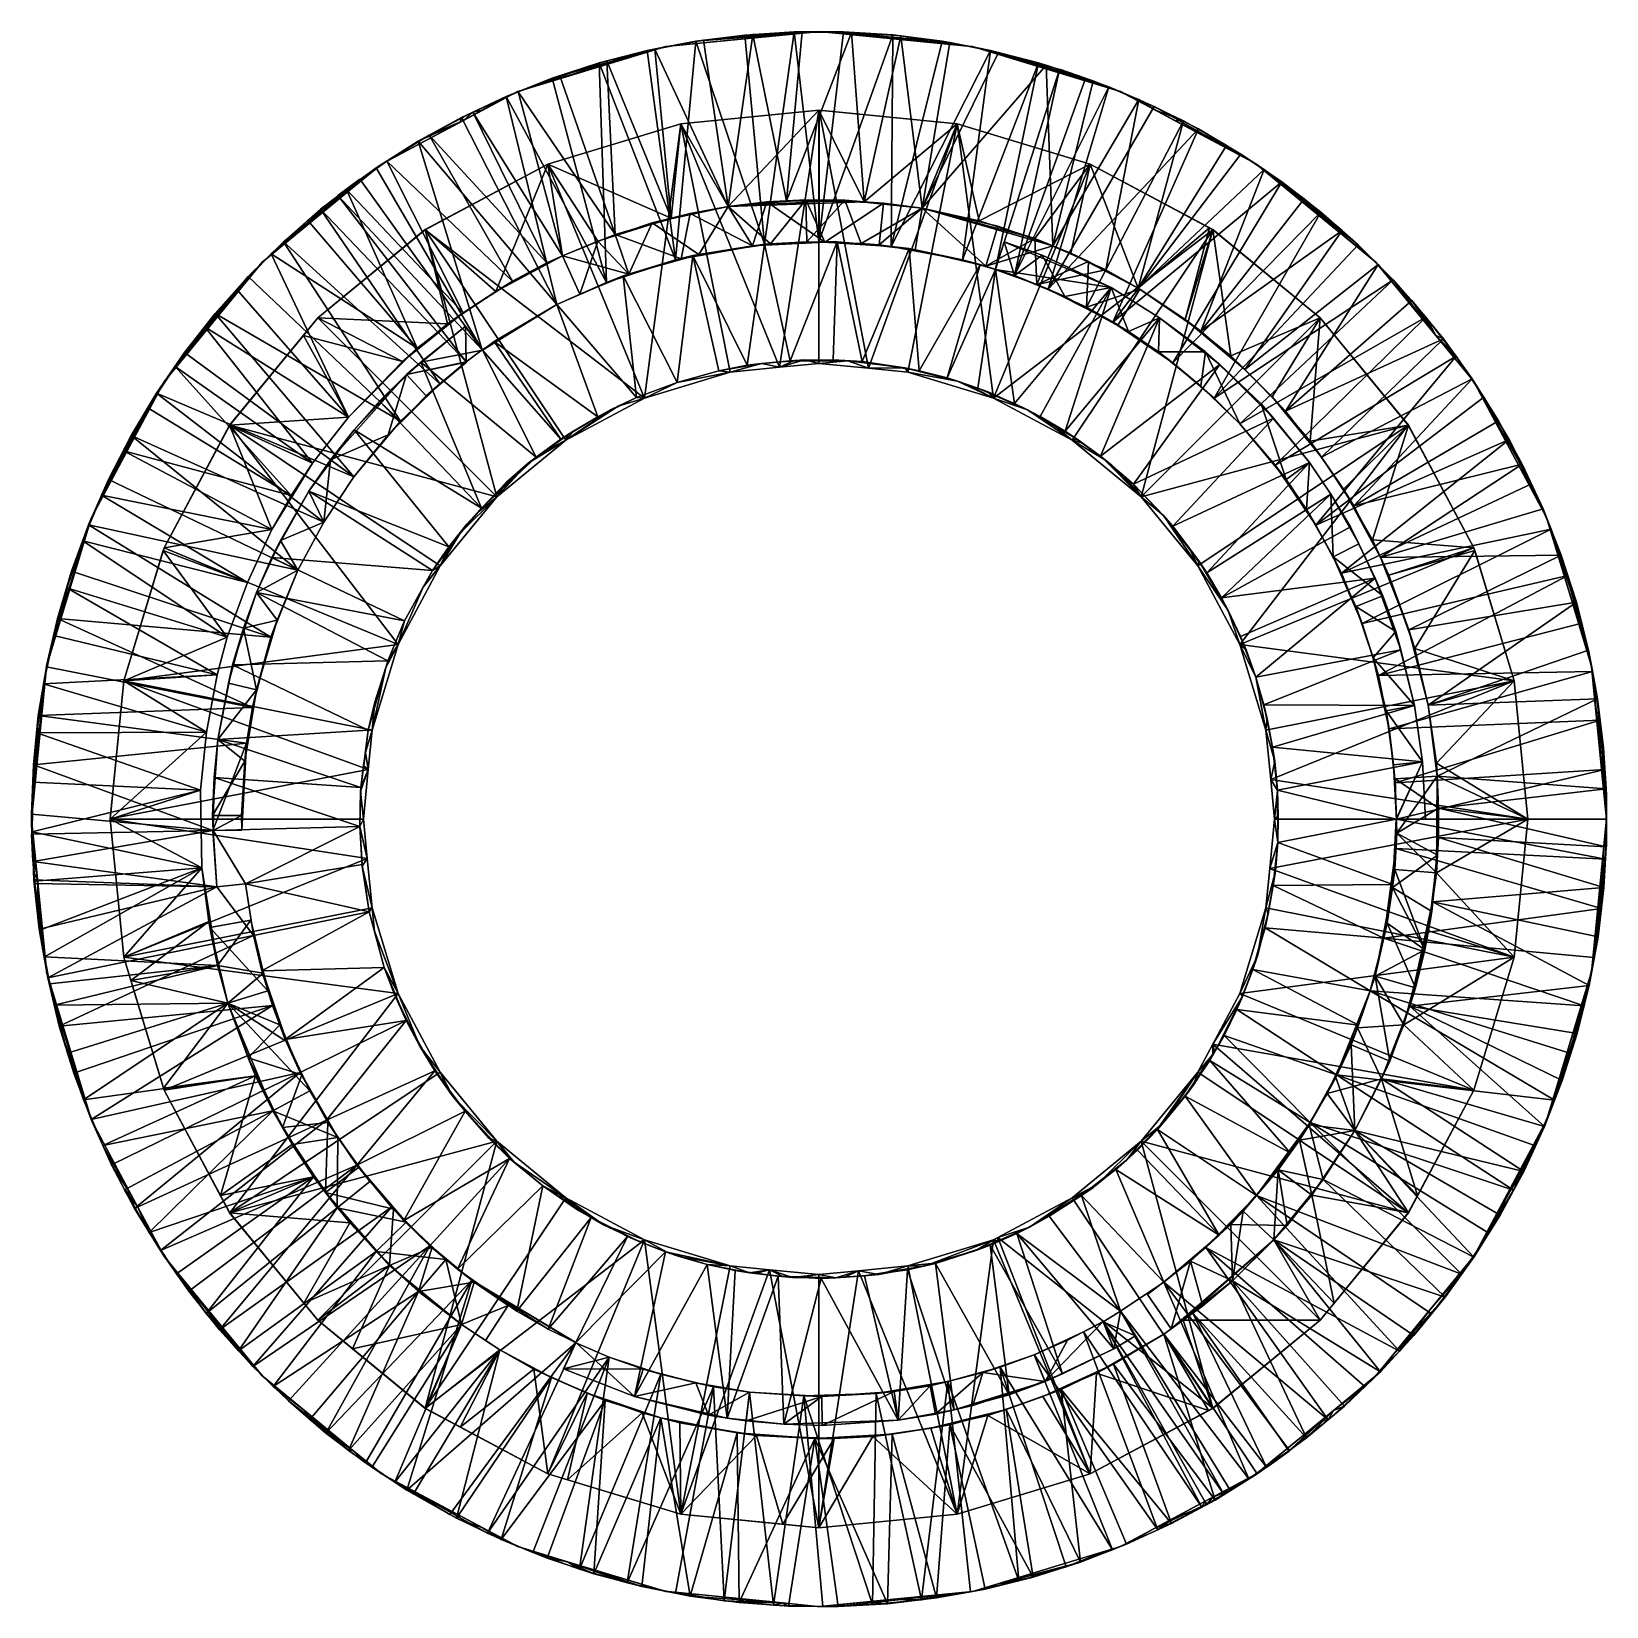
# Model space of a CAD drawing. Header units: metres. Extents: x -45 to 15, y -73 to -13.
import ezdxf

# ---------------------------------------------------------------- set-up
doc = ezdxf.new("R2010")
doc.units = ezdxf.units.M

msp = doc.modelspace()

# ---------------------------------------------------------------- linework, layer by layer
for points in [[(-20.699251, -13.560843, 43), (-15.147852, -13.013576, 43), (-20.577673, -13.548858, 18.1)], [(-15.147852, -13.013576, 43), (-20.699251, -13.560843, 43), (-19.698, -13.37, 43)], [(-15.147852, -13.013576, 43), (-15.204773, -13.019187, 18.1), (-20.577673, -13.548858, 18.1)], [(-20.577673, -13.548858, 18.1), (-15.204773, -13.019187, 18.1), (-19.396999, -13.335, 18.1)], [(-15.147852, -13.013576, 43), (-19.698, -13.37, 43), (-15.948, -13.014, 43)], [(-17.829, -13.133, 43), (-15.948, -13.014, 43), (-19.698, -13.37, 43)], [(-17.829, -13.133, 43), (-19.698, -13.37, 43), (-19.698, -13.37, 46)], [(-17.829, -13.133, 43), (-19.698, -13.37, 46), (-17.829, -13.133, 46)], [(-17.829, -13.133, 46), (-19.698, -13.37, 46), (-17.073999, -21.098, 46)], [(-19.396999, -13.335, 18.1), (-15.204773, -13.019187, 18.1), (-17.525, -13.116, 18.1)], [(-17.525, -13.116, 11), (-19.396999, -13.335, 11), (-19.396999, -13.335, 18.1)], [(-17.525, -13.116, 11), (-19.396999, -13.335, 18.1), (-17.525, -13.116, 18.1)], [(-19.396999, -13.335, 11), (-17.525, -13.116, 11), (-18.455999, -19.665001, 11)], [(-16.243, -19.454, 11), (-18.455999, -19.665001, 11), (-17.525, -13.116, 11)], [(-15.948, -13.014, 46), (-15.948, -13.014, 43), (-17.829, -13.133, 46)], [(-17.829, -13.133, 46), (-15.948, -13.014, 43), (-17.829, -13.133, 43)], [(-15.948, -13.014, 46), (-17.829, -13.133, 46), (-17.073999, -21.098, 46)], [(-17.525, -13.116, 11), (-15.643, -13.015, 11), (-16.243, -19.454, 11)], [(-15.643, -13.015, 11), (-17.525, -13.116, 11), (-15.643, -13.015, 18.1)], [(-17.525, -13.116, 11), (-17.525, -13.116, 18.1), (-15.643, -13.015, 18.1)], [(-15.643, -13.015, 18.1), (-17.525, -13.116, 18.1), (-15.204773, -13.019187, 18.1)], [(-15.004, -21.011, 46), (-15.948, -13.014, 46), (-17.073999, -21.098, 46)], [(-15.643, -13.015, 11), (-13.759, -13.033, 11), (-16.243, -19.454, 11)], [(-13.281, -19.482, 11), (-16.243, -19.454, 11), (-13.759, -13.033, 11)], [(-14.063, -13.013, 46), (-15.147852, -13.013576, 43.000999), (-15.948, -13.014, 46)], [(-15.948, -13.014, 46), (-15.004, -21.011, 46), (-14.063, -13.013, 46)], [(-15.948, -13.014, 43), (-15.948, -13.014, 46), (-15.147852, -13.013576, 43.000999)], [(-15.948, -13.014, 43), (-15.147852, -13.013576, 43.000999), (-15.147852, -13.013576, 43)], [(-15.643, -13.015, 18.1), (-15.204773, -13.019187, 18), (-15.643, -13.015, 11)], [(-15.204773, -13.019187, 18), (-14.751276, -13.02352, 18), (-15.643, -13.015, 11)], [(-13.759, -13.033, 11), (-15.643, -13.015, 11), (-14.751276, -13.02352, 18)], [(-15.204773, -13.019187, 18.1), (-15.204773, -13.019187, 18), (-15.643, -13.015, 18.1)], [(-15.204773, -13.019187, 18.1), (-15.147852, -13.013576, 43), (-15, -12.999, 43.000999)], [(-15, -12.999, 18), (-14.751276, -13.02352, 18), (-15.204773, -13.019187, 18)], [(-15, -12.999, 43.000999), (-15, -12.999, 18), (-15.204773, -13.019187, 18.1)], [(-15.204773, -13.019187, 18), (-15.204773, -13.019187, 18.1), (-15, -12.999, 18)], [(-14.853731, -13.013419, 43.000999), (-15, -12.999, 43.000999), (-15.147852, -13.013576, 43.000999)], [(-15.147852, -13.013576, 43.000999), (-15, -12.999, 43.000999), (-15.147852, -13.013576, 43)], [(-14.063, -13.013, 46), (-14.853731, -13.013419, 43.000999), (-15.147852, -13.013576, 43.000999)], [(-14.063, -13.013, 46), (-15.004, -21.011, 46), (-12.182, -13.132, 46)], [(-12.248, -21.184, 46), (-12.182, -13.132, 46), (-15.004, -21.011, 46)], [(-15, -12.999, 18), (-15, -12.999, 43.000999), (-14.751276, -13.02352, 18.1)], [(-14.853731, -13.013419, 43.000999), (-14.853731, -13.013419, 43), (-15, -12.999, 43.000999)], [(-15, -12.999, 18), (-14.751276, -13.02352, 18.1), (-14.751276, -13.02352, 18)], [(-14.853731, -13.013419, 43), (-14.751276, -13.02352, 18.1), (-15, -12.999, 43.000999)], [(-14.853731, -13.013419, 43), (-14.063, -13.013, 43), (-12.182, -13.132, 43)], [(-14.063, -13.013, 46), (-14.063, -13.013, 43), (-14.853731, -13.013419, 43.000999)], [(-14.853731, -13.013419, 43), (-14.853731, -13.013419, 43.000999), (-14.063, -13.013, 43)], [(-14.853731, -13.013419, 43), (-9.30086, -13.560832, 43), (-14.751276, -13.02352, 18.1)], [(-14.853731, -13.013419, 43), (-12.182, -13.132, 43), (-10.312, -13.368, 43)], [(-14.853731, -13.013419, 43), (-10.312, -13.368, 43), (-9.30086, -13.560832, 43)], [(-14.751276, -13.02352, 18.1), (-9.30086, -13.560832, 43), (-9.347896, -13.556195, 18.1)], [(-13.759, -13.033, 18.1), (-13.759, -13.033, 11), (-14.751276, -13.02352, 18)], [(-13.759, -13.033, 18.1), (-14.751276, -13.02352, 18), (-14.751276, -13.02352, 18.1)], [(-9.347896, -13.556195, 18.1), (-13.759, -13.033, 18.1), (-14.751276, -13.02352, 18.1)], [(-14.063, -13.013, 46), (-12.182, -13.132, 46), (-14.063, -13.013, 43)], [(-12.182, -13.132, 43), (-14.063, -13.013, 43), (-12.182, -13.132, 46)], [(-13.759, -13.033, 11), (-11.879, -13.17, 11), (-13.281, -19.482, 11)], [(-13.759, -13.033, 18.1), (-11.879, -13.17, 18.1), (-13.759, -13.033, 11)], [(-11.879, -13.17, 11), (-13.759, -13.033, 11), (-11.879, -13.17, 18.1)], [(-9.347896, -13.556195, 18.1), (-11.879, -13.17, 18.1), (-13.759, -13.033, 18.1)], [(-11.072, -19.735001, 11), (-13.281, -19.482, 11), (-11.879, -13.17, 11)], [(-12.182, -13.132, 46), (-12.248, -21.184, 46), (-10.312, -13.368, 46)], [(-10.312, -13.368, 43), (-12.182, -13.132, 43), (-12.182, -13.132, 46)], [(-10.312, -13.368, 43), (-12.182, -13.132, 46), (-10.312, -13.368, 46)], [(-10.011, -13.423, 11), (-11.072, -19.735001, 11), (-11.879, -13.17, 11)], [(-10.011, -13.423, 11), (-11.879, -13.17, 11), (-11.879, -13.17, 18.1)], [(-10.011, -13.423, 18.1), (-10.011, -13.423, 11), (-11.879, -13.17, 18.1)], [(-9.347896, -13.556195, 18.1), (-10.011, -13.423, 18.1), (-11.879, -13.17, 18.1)], [(-26.346321, -15.242151, 43), (-20.97854, -13.614078, 43), (-26.218445, -15.203365, 18.1)], [(-20.97854, -13.614078, 43), (-26.346321, -15.242151, 43), (-21.549999, -13.723, 43)], [(-23.375, -14.193, 43), (-21.549999, -13.723, 43), (-26.346321, -15.242151, 43)], [(-21.039034, -13.632425, 18.1), (-26.218445, -15.203365, 18.1), (-20.97854, -13.614078, 43)], [(-26.218445, -15.203365, 18.1), (-21.039034, -13.632425, 18.1), (-24.879, -14.688, 18.1)], [(-21.252001, -13.671, 18.1), (-24.879, -14.688, 18.1), (-21.039034, -13.632425, 18.1)], [(-23.080999, -14.122, 18.1), (-24.879, -14.688, 18.1), (-21.252001, -13.671, 18.1)], [(-21.549999, -13.723, 46), (-23.375, -14.193, 46), (-20.472, -21.702999, 46)], [(-21.549999, -13.723, 43), (-23.375, -14.193, 43), (-23.375, -14.193, 46)], [(-21.549999, -13.723, 46), (-21.549999, -13.723, 43), (-23.375, -14.193, 46)], [(-21.252001, -13.671, 11), (-23.080999, -14.122, 11), (-23.080999, -14.122, 18.1)], [(-21.252001, -13.671, 11), (-23.080999, -14.122, 18.1), (-21.252001, -13.671, 18.1)], [(-21.252001, -13.671, 11), (-20.634001, -20.107, 11), (-23.080999, -14.122, 11)], [(-19.698, -13.37, 46), (-20.699251, -13.560843, 43.000999), (-21.549999, -13.723, 46)], [(-19.698, -13.37, 46), (-21.549999, -13.723, 46), (-20.472, -21.702999, 46)], [(-20.97854, -13.614078, 43.000999), (-21.549999, -13.723, 46), (-20.699251, -13.560843, 43.000999)], [(-21.549999, -13.723, 43), (-21.549999, -13.723, 46), (-20.97854, -13.614078, 43.000999)], [(-20.97854, -13.614078, 43.000999), (-20.97854, -13.614078, 43), (-21.549999, -13.723, 43)], [(-19.396999, -13.335, 11), (-21.252001, -13.671, 11), (-20.577673, -13.548858, 18)], [(-21.252001, -13.671, 11), (-19.396999, -13.335, 11), (-18.455999, -19.665001, 11)], [(-21.039034, -13.632425, 18), (-20.577673, -13.548858, 18), (-21.252001, -13.671, 11)], [(-21.252001, -13.671, 18.1), (-21.039034, -13.632425, 18), (-21.252001, -13.671, 11)], [(-21.039034, -13.632425, 18.1), (-21.039034, -13.632425, 18), (-21.252001, -13.671, 18.1)], [(-18.455999, -19.665001, 11), (-20.634001, -20.107, 11), (-21.252001, -13.671, 11)], [(-20.853001, -13.576, 18), (-20.577673, -13.548858, 18), (-21.039034, -13.632425, 18)], [(-21.039034, -13.632425, 18), (-21.039034, -13.632425, 18.1), (-20.853001, -13.576, 18)], [(-20.853001, -13.576, 18), (-21.039034, -13.632425, 18.1), (-20.853001, -13.576, 43.000999)], [(-20.97854, -13.614078, 43), (-20.853001, -13.576, 43.000999), (-21.039034, -13.632425, 18.1)], [(-20.699251, -13.560843, 43.000999), (-20.853001, -13.576, 43.000999), (-20.97854, -13.614078, 43.000999)], [(-20.853001, -13.576, 43.000999), (-20.97854, -13.614078, 43), (-20.97854, -13.614078, 43.000999)], [(-20.853001, -13.576, 18), (-20.577673, -13.548858, 18.1), (-20.577673, -13.548858, 18)], [(-20.853001, -13.576, 18), (-20.853001, -13.576, 43.000999), (-20.577673, -13.548858, 18.1)], [(-20.699251, -13.560843, 43), (-20.577673, -13.548858, 18.1), (-20.853001, -13.576, 43.000999)], [(-20.699251, -13.560843, 43.000999), (-20.699251, -13.560843, 43), (-20.853001, -13.576, 43.000999)], [(-19.698, -13.37, 43), (-20.699251, -13.560843, 43), (-20.699251, -13.560843, 43.000999)], [(-19.698, -13.37, 43), (-20.699251, -13.560843, 43.000999), (-19.698, -13.37, 46)], [(-19.396999, -13.335, 11), (-20.577673, -13.548858, 18), (-19.396999, -13.335, 18.1)], [(-19.396999, -13.335, 18.1), (-20.577673, -13.548858, 18), (-20.577673, -13.548858, 18.1)], [(-20.472, -21.702999, 46), (-17.073999, -21.098, 46), (-19.698, -13.37, 46)], [(-10.312, -13.368, 46), (-12.248, -21.184, 46), (-8.461, -13.721, 46)], [(-12.248, -21.184, 46), (-9.535, -21.701, 46), (-8.461, -13.721, 46)], [(-8.164, -13.794, 11), (-11.072, -19.735001, 11), (-10.011, -13.423, 11)], [(-8.164, -13.794, 11), (-6.343, -14.28, 11), (-11.072, -19.735001, 11)], [(-10.312, -13.368, 46), (-8.461, -13.721, 46), (-9.30086, -13.560832, 43.000999)], [(-9.30086, -13.560832, 43.000999), (-9.30086, -13.560832, 43), (-10.312, -13.368, 43)], [(-9.30086, -13.560832, 43.000999), (-10.312, -13.368, 43), (-10.312, -13.368, 46)], [(-9.347896, -13.556195, 18), (-8.946407, -13.636841, 18), (-10.011, -13.423, 11)], [(-8.164, -13.794, 11), (-10.011, -13.423, 11), (-8.946407, -13.636841, 18)], [(-10.011, -13.423, 11), (-10.011, -13.423, 18.1), (-9.347896, -13.556195, 18)], [(-9.347896, -13.556195, 18.1), (-9.347896, -13.556195, 18), (-10.011, -13.423, 18.1)], [(-6.636, -14.19, 46), (-8.461, -13.721, 46), (-9.535, -21.701, 46)], [(-9.147, -13.576, 43.000999), (-9.347896, -13.556195, 18.1), (-9.30086, -13.560832, 43)], [(-9.147, -13.576, 18), (-8.946407, -13.636841, 18), (-9.347896, -13.556195, 18)], [(-9.347896, -13.556195, 18), (-9.347896, -13.556195, 18.1), (-9.147, -13.576, 18)], [(-9.147, -13.576, 43.000999), (-9.147, -13.576, 18), (-9.347896, -13.556195, 18.1)], [(-9.021113, -13.614182, 43.000999), (-9.147, -13.576, 43.000999), (-9.30086, -13.560832, 43.000999)], [(-9.147, -13.576, 43.000999), (-9.30086, -13.560832, 43), (-9.30086, -13.560832, 43.000999)], [(-9.021113, -13.614182, 43.000999), (-9.30086, -13.560832, 43.000999), (-8.461, -13.721, 46)], [(-9.147, -13.576, 43.000999), (-9.021113, -13.614182, 43), (-8.946407, -13.636841, 18.1)], [(-9.021113, -13.614182, 43.000999), (-9.021113, -13.614182, 43), (-9.147, -13.576, 43.000999)], [(-8.946407, -13.636841, 18.1), (-8.946407, -13.636841, 18), (-9.147, -13.576, 18)], [(-8.946407, -13.636841, 18.1), (-9.147, -13.576, 18), (-9.147, -13.576, 43.000999)], [(-3.622653, -15.251561, 43), (-9.021113, -13.614182, 43), (-3.957, -15.107, 43)], [(-4.848, -14.786, 43), (-3.957, -15.107, 43), (-9.021113, -13.614182, 43)], [(-4.848, -14.786, 43), (-9.021113, -13.614182, 43), (-5.839, -14.448, 43)], [(-3.622653, -15.251561, 43), (-8.946407, -13.636841, 18.1), (-9.021113, -13.614182, 43)], [(-8.461, -13.721, 43), (-6.636, -14.19, 43), (-9.021113, -13.614182, 43)], [(-5.839, -14.448, 43), (-9.021113, -13.614182, 43), (-6.636, -14.19, 43)], [(-8.461, -13.721, 43), (-9.021113, -13.614182, 43.000999), (-8.461, -13.721, 46)], [(-8.461, -13.721, 43), (-9.021113, -13.614182, 43), (-9.021113, -13.614182, 43.000999)], [(-8.946407, -13.636841, 18.1), (-3.622653, -15.251561, 43), (-3.69018, -15.23108, 18.1)], [(-8.946407, -13.636841, 18.1), (-8.164, -13.794, 18.1), (-8.946407, -13.636841, 18)], [(-8.164, -13.794, 11), (-8.946407, -13.636841, 18), (-8.164, -13.794, 18.1)], [(-8.164, -13.794, 18.1), (-8.946407, -13.636841, 18.1), (-3.69018, -15.23108, 18.1)], [(-6.636, -14.19, 43), (-8.461, -13.721, 43), (-6.636, -14.19, 46)], [(-8.461, -13.721, 46), (-6.636, -14.19, 46), (-8.461, -13.721, 43)], [(-8.164, -13.794, 18.1), (-6.343, -14.28, 18.1), (-8.164, -13.794, 11)], [(-6.343, -14.28, 11), (-8.164, -13.794, 11), (-6.343, -14.28, 18.1)], [(-8.164, -13.794, 18.1), (-3.69018, -15.23108, 18.1), (-6.343, -14.28, 18.1)], [(-26.346321, -15.242151, 43), (-25.167, -14.775, 43), (-23.375, -14.193, 43)], [(-23.375, -14.193, 46), (-25.167, -14.775, 46), (-23.099001, -22.556, 46)], [(-23.375, -14.193, 43), (-25.167, -14.775, 46), (-23.375, -14.193, 46)], [(-23.375, -14.193, 43), (-25.167, -14.775, 43), (-25.167, -14.775, 46)], [(-23.080999, -14.122, 18.1), (-23.080999, -14.122, 11), (-24.879, -14.688, 18.1)], [(-24.879, -14.688, 11), (-24.879, -14.688, 18.1), (-23.080999, -14.122, 11)], [(-24.879, -14.688, 11), (-23.080999, -14.122, 11), (-22.768, -20.729, 11)], [(-20.472, -21.702999, 46), (-23.375, -14.193, 46), (-23.099001, -22.556, 46)], [(-20.634001, -20.107, 11), (-22.768, -20.729, 11), (-23.080999, -14.122, 11)], [(-6.094, -21.16, 11), (-11.072, -19.735001, 11), (-6.343, -14.28, 11)], [(-9.535, -21.701, 46), (-8.279, -22.054001, 46), (-6.636, -14.19, 46)], [(-6.636, -14.19, 46), (-8.279, -22.054001, 46), (-5.839, -14.448, 46)], [(-5.839, -14.448, 46), (-5.839, -14.448, 43), (-6.636, -14.19, 43)], [(-5.839, -14.448, 46), (-6.636, -14.19, 43), (-6.636, -14.19, 46)], [(-4.556, -14.879, 11), (-6.094, -21.16, 11), (-6.343, -14.28, 11)], [(-6.343, -14.28, 11), (-6.343, -14.28, 18.1), (-4.556, -14.879, 18.1)], [(-6.343, -14.28, 11), (-4.556, -14.879, 18.1), (-4.556, -14.879, 11)], [(-4.556, -14.879, 18.1), (-6.343, -14.28, 18.1), (-3.69018, -15.23108, 18.1)], [(-26.919001, -15.469, 46), (-23.099001, -22.556, 46), (-25.167, -14.775, 46)], [(-26.919001, -15.469, 46), (-25.167, -14.775, 46), (-26.346321, -15.242151, 43.000999)], [(-24.879, -14.688, 11), (-26.466999, -15.299, 11), (-26.218445, -15.203365, 18)], [(-26.466999, -15.299, 11), (-24.879, -14.688, 11), (-22.768, -20.729, 11)], [(-25.167, -14.775, 43), (-26.346321, -15.242151, 43.000999), (-25.167, -14.775, 46)], [(-25.167, -14.775, 43), (-26.346321, -15.242151, 43), (-26.346321, -15.242151, 43.000999)], [(-24.879, -14.688, 11), (-26.218445, -15.203365, 18), (-24.879, -14.688, 18.1)], [(-24.879, -14.688, 18.1), (-26.218445, -15.203365, 18), (-26.218445, -15.203365, 18.1)], [(-7.552, -22.299, 46), (-5.839, -14.448, 46), (-8.279, -22.054001, 46)], [(-5.839, -14.448, 46), (-7.552, -22.299, 46), (-4.848, -14.786, 46)], [(-4.848, -14.786, 46), (-7.552, -22.299, 46), (-3.957, -15.107, 46)], [(-2.81, -15.589, 11), (-6.094, -21.16, 11), (-4.556, -14.879, 11)], [(-5.839, -14.448, 43), (-5.835, -14.437, 43), (-4.848, -14.786, 43)], [(-5.835, -14.437, 46), (-5.839, -14.448, 46), (-4.848, -14.786, 46)], [(-5.835, -14.437, 43), (-5.839, -14.448, 43), (-5.839, -14.448, 46)], [(-5.835, -14.437, 43), (-5.839, -14.448, 46), (-5.835, -14.437, 46)], [(-4.843, -14.772, 43), (-4.848, -14.786, 43), (-5.835, -14.437, 43)], [(-4.843, -14.772, 46), (-5.835, -14.437, 46), (-4.848, -14.786, 46)], [(-4.843, -14.772, 43), (-5.835, -14.437, 43), (-5.835, -14.437, 46)], [(-4.843, -14.772, 43), (-5.835, -14.437, 46), (-4.843, -14.772, 46)], [(-4.848, -14.786, 46), (-4.848, -14.786, 43), (-4.843, -14.772, 43)], [(-4.848, -14.786, 46), (-4.843, -14.772, 43), (-4.843, -14.772, 46)], [(-3.957, -15.107, 43), (-4.848, -14.786, 43), (-3.957, -15.107, 46)], [(-4.848, -14.786, 43), (-4.848, -14.786, 46), (-3.957, -15.107, 46)], [(-4.556, -14.879, 18.1), (-3.69018, -15.23108, 18), (-4.556, -14.879, 11)], [(-2.81, -15.589, 11), (-4.556, -14.879, 11), (-3.69018, -15.23108, 18)], [(-3.69018, -15.23108, 18.1), (-3.69018, -15.23108, 18), (-4.556, -14.879, 18.1)], [(-28.625, -16.271999, 46), (-26.919001, -15.469, 43), (-28.625, -16.271999, 43)], [(-26.919001, -15.469, 46), (-26.919001, -15.469, 43), (-28.625, -16.271999, 46)], [(-28.625, -16.271999, 43), (-26.919001, -15.469, 43), (-28.540808, -16.384001, 43)], [(-28.625, -16.271999, 46), (-24.990999, -23.399, 46), (-26.919001, -15.469, 46)], [(-28.540808, -16.384001, 43), (-26.57132, -15.331277, 43), (-27.816788, -15.997, 18.1)], [(-26.57132, -15.331277, 43), (-28.540808, -16.384001, 43), (-26.919001, -15.469, 43)], [(-26.469, -15.294, 11), (-26.466999, -15.299, 11), (-28.186001, -16.07, 11)], [(-26.469, -15.294, 11), (-28.186001, -16.07, 11), (-26.679914, -15.389323, 18)], [(-28.186001, -16.07, 11), (-26.466999, -15.299, 11), (-24.768999, -21.546, 11)], [(-28.186001, -16.07, 11), (-28.186001, -16.07, 18.1), (-26.679914, -15.389323, 18)], [(-26.679914, -15.389323, 18.1), (-26.679914, -15.389323, 18), (-28.186001, -16.07, 18.1)], [(-26.679914, -15.389323, 18.1), (-28.186001, -16.07, 18.1), (-27.816788, -15.997, 18.1)], [(-26.679914, -15.389323, 18.1), (-27.816788, -15.997, 18.1), (-26.57132, -15.331277, 43)], [(-26.346321, -15.242151, 43.000999), (-26.57132, -15.331277, 43.000999), (-26.919001, -15.469, 46)], [(-26.919001, -15.469, 43), (-26.919001, -15.469, 46), (-26.57132, -15.331277, 43.000999)], [(-26.57132, -15.331277, 43.000999), (-26.57132, -15.331277, 43), (-26.919001, -15.469, 43)], [(-23.099001, -22.556, 46), (-26.919001, -15.469, 46), (-24.990999, -23.399, 46)], [(-26.679914, -15.389323, 18), (-26.481001, -15.283, 18), (-26.469, -15.294, 18)], [(-26.679914, -15.389323, 18), (-26.679914, -15.389323, 18.1), (-26.481001, -15.283, 18)], [(-26.481001, -15.283, 18), (-26.679914, -15.389323, 18.1), (-26.481001, -15.283, 43.000999)], [(-26.57132, -15.331277, 43), (-26.481001, -15.283, 43.000999), (-26.679914, -15.389323, 18.1)], [(-26.469, -15.294, 11), (-26.679914, -15.389323, 18), (-26.469, -15.294, 18)], [(-26.346321, -15.242151, 43.000999), (-26.481001, -15.283, 43.000999), (-26.57132, -15.331277, 43.000999)], [(-26.481001, -15.283, 43.000999), (-26.57132, -15.331277, 43), (-26.57132, -15.331277, 43.000999)], [(-26.481001, -15.283, 18), (-26.481001, -15.283, 43.000999), (-26.218445, -15.203365, 18.1)], [(-26.481001, -15.283, 18), (-26.218445, -15.203365, 18), (-26.469, -15.294, 18)], [(-26.481001, -15.283, 18), (-26.218445, -15.203365, 18.1), (-26.218445, -15.203365, 18)], [(-26.346321, -15.242151, 43), (-26.218445, -15.203365, 18.1), (-26.481001, -15.283, 43.000999)], [(-26.346321, -15.242151, 43.000999), (-26.346321, -15.242151, 43), (-26.481001, -15.283, 43.000999)], [(-26.466999, -15.299, 18), (-26.469, -15.294, 18), (-26.218445, -15.203365, 18)], [(-26.469, -15.294, 11), (-26.469, -15.294, 18), (-26.466999, -15.299, 18)], [(-26.469, -15.294, 11), (-26.466999, -15.299, 18), (-26.466999, -15.299, 11)], [(-26.466999, -15.299, 18), (-26.218445, -15.203365, 18), (-26.466999, -15.299, 11)], [(-22.768, -20.729, 11), (-24.768999, -21.546, 11), (-26.466999, -15.299, 11)], [(-6.267, -22.819, 46), (-3.957, -15.107, 46), (-7.552, -22.299, 46)], [(-3.957, -15.107, 46), (-6.267, -22.819, 46), (-2.227, -15.855, 46)], [(-6.094, -21.16, 11), (-2.81, -15.589, 11), (-4.072, -22.083, 11)], [(-1.113, -16.408001, 11), (-4.072, -22.083, 11), (-2.81, -15.589, 11)], [(-3.622653, -15.251561, 43.000999), (-3.957, -15.107, 46), (-3.38803, -15.353005, 43.000999)], [(-3.957, -15.107, 46), (-2.227, -15.855, 46), (-3.38803, -15.353005, 43.000999)], [(-3.622653, -15.251561, 43.000999), (-3.622653, -15.251561, 43), (-3.957, -15.107, 43)], [(-3.622653, -15.251561, 43.000999), (-3.957, -15.107, 43), (-3.957, -15.107, 46)], [(-3.519, -15.283, 43.000999), (-3.69018, -15.23108, 18.1), (-3.622653, -15.251561, 43)], [(-3.519, -15.283, 43.000999), (-3.519, -15.283, 18), (-3.69018, -15.23108, 18.1)], [(-3.519, -15.283, 18), (-3.380662, -15.356944, 18), (-3.69018, -15.23108, 18)], [(-3.519, -15.283, 18), (-3.69018, -15.23108, 18), (-3.69018, -15.23108, 18.1)], [(-2.81, -15.589, 11), (-3.69018, -15.23108, 18), (-3.380662, -15.356944, 18)], [(-3.38803, -15.353005, 43.000999), (-3.519, -15.283, 43.000999), (-3.622653, -15.251561, 43.000999)], [(-3.519, -15.283, 43.000999), (-3.622653, -15.251561, 43), (-3.622653, -15.251561, 43.000999)], [(-3.38803, -15.353005, 43.000999), (-3.38803, -15.353005, 43), (-3.519, -15.283, 43.000999)], [(-3.519, -15.283, 43.000999), (-3.38803, -15.353005, 43), (-3.380662, -15.356944, 18.1)], [(-3.519, -15.283, 18), (-3.519, -15.283, 43.000999), (-3.380662, -15.356944, 18.1)], [(-3.380662, -15.356944, 18.1), (-3.380662, -15.356944, 18), (-3.519, -15.283, 18)], [(-2.227, -15.855, 43), (-3.38803, -15.353005, 43.000999), (-2.227, -15.855, 46)], [(-2.227, -15.855, 43), (-3.38803, -15.353005, 43), (-3.38803, -15.353005, 43.000999)], [(-2.183212, -15.997, 18.1), (-3.380662, -15.356944, 18.1), (-3.38803, -15.353005, 43)], [(-1.459193, -16.384001, 18.1), (-2.183212, -15.997, 18.1), (-3.38803, -15.353005, 43)], [(-3.38803, -15.353005, 43), (1.547216, -17.990974, 43), (-1.459193, -16.384001, 18.1)], [(-3.38803, -15.353005, 43), (-2.227, -15.855, 43), (1.547216, -17.990974, 43)], [(-2.81, -15.589, 11), (-3.380662, -15.356944, 18), (-2.81, -15.589, 18.1)], [(-2.81, -15.589, 18.1), (-3.380662, -15.356944, 18), (-3.380662, -15.356944, 18.1)], [(-2.81, -15.589, 18.1), (-3.380662, -15.356944, 18.1), (-2.183212, -15.997, 18.1)], [(-2.81, -15.589, 11), (-2.81, -15.589, 18.1), (-1.113, -16.408001, 11)], [(-1.113, -16.408001, 11), (-2.81, -15.589, 18.1), (-1.113, -16.408001, 18.1)], [(-2.81, -15.589, 18.1), (-2.183212, -15.997, 18.1), (-1.113, -16.408001, 18.1)], [(-29.851999, -16.952, 11), (-29.851999, -16.952, 18.1), (-28.186001, -16.07, 18.1)], [(-29.851999, -16.952, 11), (-28.186001, -16.07, 18.1), (-28.186001, -16.07, 11)], [(-29.851999, -16.952, 11), (-28.186001, -16.07, 11), (-25.370001, -21.816999, 11)], [(-28.540808, -16.384001, 18.1), (-28.186001, -16.07, 18.1), (-29.851999, -16.952, 18.1)], [(-27.816788, -15.997, 18.1), (-28.540808, -16.384001, 18.1), (-28.540808, -16.384001, 43)], [(-28.540808, -16.384001, 18.1), (-27.816788, -15.997, 18.1), (-28.186001, -16.07, 18.1)], [(-24.768999, -21.546, 11), (-25.370001, -21.816999, 11), (-28.186001, -16.07, 11)], [(-20.267462, -16.517324, 28.999001), (-20.268, -16.516001, 28.999001), (-15, -15.997, 28.999001)], [(-15, -15.997, 28.999001), (-20.268, -16.516001, 28.999001), (-15, -15.997, 18.1)], [(-20.268, -16.516001, 18.1), (-15, -15.997, 18.1), (-20.268, -16.516001, 28.999001)], [(-20.268, -16.516001, 18.1), (-18.455999, -19.665001, 18.1), (-15, -15.997, 18.1)], [(-20.267462, -16.517324, 28.999001), (-15, -15.997, 28.999001), (-15, -15.998378, 28.999001)], [(-20.267462, -16.517324, 28.999001), (-15, -15.998378, 28.999001), (-16.504913, -25.789425, 43)], [(-13.281, -19.482, 18.1), (-15, -15.997, 18.1), (-18.455999, -19.665001, 18.1)], [(-15, -25.641161, 43), (-16.504913, -25.789425, 43), (-15, -15.998378, 28.999001)], [(-15, -15.998378, 28.999001), (-15, -15.997, 28.999001), (-14.999731, -15.998404, 28.999001)], [(-15, -15.997, 28.999001), (-9.732, -16.516001, 28.999001), (-14.999731, -15.998404, 28.999001)], [(-9.732, -16.516001, 28.999001), (-15, -15.997, 28.999001), (-9.732, -16.516001, 18.1)], [(-15, -15.997, 18.1), (-9.732, -16.516001, 18.1), (-15, -15.997, 28.999001)], [(-9.732, -16.516001, 18.1), (-15, -15.997, 18.1), (-13.281, -19.482, 18.1)], [(-15, -15.998378, 28.999001), (-14.999731, -15.998404, 28.999001), (-15, -25.641161, 43)], [(-13.118456, -25.826887, 43), (-15, -25.641161, 43), (-14.999731, -15.998404, 28.999001)], [(-9.732268, -16.517351, 28.999001), (-14.999731, -15.998404, 28.999001), (-9.732, -16.516001, 28.999001)], [(-9.732268, -16.517351, 28.999001), (-13.118456, -25.826887, 43), (-14.999731, -15.998404, 28.999001)], [(-2.227, -15.855, 46), (-6.267, -22.819, 46), (-0.548, -16.711, 46)], [(-0.548, -16.711, 43), (1.547216, -17.990974, 43), (-2.227, -15.855, 43)], [(-2.227, -15.855, 46), (-0.548, -16.711, 46), (-2.227, -15.855, 43)], [(-0.548, -16.711, 43), (-2.227, -15.855, 43), (-0.548, -16.711, 46)], [(-1.459193, -16.384001, 18.1), (-1.113, -16.408001, 18.1), (-2.183212, -15.997, 18.1)], [(-28.672001, -16.454124, 43), (-31.499378, -17.965403, 18.1), (-31.586885, -18.012178, 43)], [(-28.672001, -16.454124, 43), (-31.586885, -18.012178, 43), (-30.275999, -17.18, 43)], [(-31.499378, -17.965403, 18.1), (-28.672001, -16.454124, 43), (-28.540808, -16.384001, 18.1)], [(-28.540808, -16.384001, 18.1), (-31.459, -17.937, 18.1), (-31.499378, -17.965403, 18.1)], [(-28.540808, -16.384001, 18.1), (-29.851999, -16.952, 18.1), (-31.459, -17.937, 18.1)], [(-30.275999, -17.18, 46), (-28.625, -16.271999, 46), (-30.275999, -17.18, 43)], [(-28.625, -16.271999, 43), (-30.275999, -17.18, 43), (-28.625, -16.271999, 46)], [(-28.672001, -16.454124, 43), (-30.275999, -17.18, 43), (-28.625, -16.271999, 43)], [(-28.625, -16.271999, 46), (-30.275999, -17.18, 46), (-24.990999, -23.399, 46)], [(-28.540808, -16.384001, 43), (-28.672001, -16.454124, 43), (-28.625, -16.271999, 43)], [(-28.540808, -16.384001, 43), (-28.540808, -16.384001, 18.1), (-28.672001, -16.454124, 43)], [(-25.334, -18.052, 28.999001), (-20.268, -16.516001, 28.999001), (-25.333473, -18.053272, 28.999001)], [(-20.268, -16.516001, 28.999001), (-25.334, -18.052, 28.999001), (-20.268, -16.516001, 18.1)], [(-25.334, -18.052, 18.1), (-20.268, -16.516001, 18.1), (-25.334, -18.052, 28.999001)], [(-20.268, -16.516001, 18.1), (-25.334, -18.052, 18.1), (-20.634001, -20.107, 18.1)], [(-20.267731, -16.517351, 28.999001), (-25.333473, -18.053272, 28.999001), (-20.268, -16.516001, 28.999001)], [(-21.643061, -26.962545, 43), (-25.333473, -18.053272, 28.999001), (-20.267731, -16.517351, 28.999001)], [(-21.643061, -26.962545, 43), (-20.267731, -16.517351, 28.999001), (-18.386456, -25.975151, 43)], [(-18.455999, -19.665001, 18.1), (-20.268, -16.516001, 18.1), (-20.634001, -20.107, 18.1)], [(-20.267731, -16.517351, 28.999001), (-20.268, -16.516001, 28.999001), (-20.267462, -16.517324, 28.999001)], [(-20.267731, -16.517351, 28.999001), (-20.267462, -16.517324, 28.999001), (-18.386456, -25.975151, 43)], [(-18.386456, -25.975151, 43), (-20.267462, -16.517324, 28.999001), (-16.504913, -25.789425, 43)], [(-13.281, -19.482, 18.1), (-11.072, -19.735001, 18.1), (-9.732, -16.516001, 18.1)], [(-9.732268, -16.517351, 28.999001), (-11.613544, -25.975151, 43), (-13.118456, -25.826887, 43)], [(-11.613544, -25.975151, 43), (-9.732268, -16.517351, 28.999001), (-8.35694, -26.962545, 43)], [(-9.732, -16.516001, 18.1), (-11.072, -19.735001, 18.1), (-8.902, -20.218, 18.1)], [(-4.666527, -18.053272, 28.999001), (-9.732268, -16.517351, 28.999001), (-9.732, -16.516001, 28.999001)], [(-4.666527, -18.053272, 28.999001), (-8.35694, -26.962545, 43), (-9.732268, -16.517351, 28.999001)], [(-9.732, -16.516001, 28.999001), (-4.666, -18.052, 28.999001), (-4.666527, -18.053272, 28.999001)], [(-4.666, -18.052, 28.999001), (-9.732, -16.516001, 28.999001), (-4.666, -18.052, 18.1)], [(-9.732, -16.516001, 18.1), (-4.666, -18.052, 18.1), (-9.732, -16.516001, 28.999001)], [(-4.666, -18.052, 18.1), (-9.732, -16.516001, 18.1), (-8.902, -20.218, 18.1)], [(-3.807, -24.073, 46), (-0.548, -16.711, 46), (-6.267, -22.819, 46)], [(-4.072, -22.083, 11), (-1.113, -16.408001, 11), (-2.84, -22.775, 11)], [(-0.548, -16.711, 46), (-3.807, -24.073, 46), (1.075, -17.67, 46)], [(-1.113, -16.408001, 11), (0.528, -17.336, 11), (-2.84, -22.775, 11)], [(-1.459193, -16.384001, 18.1), (1.547216, -17.990974, 43), (1.577285, -18.007046, 18.1)], [(-1.459193, -16.384001, 18.1), (0.528, -17.336, 18.1), (-1.113, -16.408001, 18.1)], [(1.577285, -18.007046, 18.1), (0.528, -17.336, 18.1), (-1.459193, -16.384001, 18.1)], [(0.53, -17.330999, 18.1), (-1.113, -16.408001, 18.1), (0.528, -17.336, 18.1)], [(-1.113, -16.408001, 11), (0.53, -17.330999, 11), (0.528, -17.336, 11)], [(0.53, -17.330999, 11), (-1.113, -16.408001, 11), (0.53, -17.330999, 18.1)], [(-1.113, -16.408001, 11), (-1.113, -16.408001, 18.1), (0.53, -17.330999, 18.1)], [(-0.548, -16.711, 43), (1.075, -17.67, 43), (1.547216, -17.990974, 43)], [(-0.548, -16.711, 46), (1.075, -17.67, 43), (-0.548, -16.711, 43)], [(1.075, -17.67, 46), (1.075, -17.67, 43), (-0.548, -16.711, 46)], [(-31.867001, -18.190001, 46), (-30.275999, -17.18, 46), (-31.586885, -18.012178, 43.000999)], [(-30.275999, -17.18, 46), (-31.867001, -18.190001, 46), (-27.826, -25.125, 46)], [(-30.275999, -17.18, 43), (-31.586885, -18.012178, 43.000999), (-30.275999, -17.18, 46)], [(-31.586885, -18.012178, 43), (-31.586885, -18.012178, 43.000999), (-30.275999, -17.18, 43)], [(-31.459, -17.937, 18.1), (-29.851999, -16.952, 18.1), (-31.459, -17.937, 11)], [(-29.851999, -16.952, 11), (-31.459, -17.937, 11), (-29.851999, -16.952, 18.1)], [(-31.459, -17.937, 11), (-29.851999, -16.952, 11), (-26.68, -22.511, 11)], [(-27.826, -25.125, 46), (-24.990999, -23.399, 46), (-30.275999, -17.18, 46)], [(-25.370001, -21.816999, 11), (-26.68, -22.511, 11), (-29.851999, -16.952, 11)], [(0.528, -17.336, 11), (1.965, -18.254999, 11), (-2.84, -22.775, 11)], [(0.53, -17.330999, 11), (0.53, -17.330999, 18.1), (0.528, -17.336, 11)], [(0.53, -17.330999, 18.1), (0.528, -17.336, 18.1), (0.528, -17.336, 11)], [(1.965, -18.254999, 11), (0.528, -17.336, 11), (1.577285, -18.007046, 18)], [(0.528, -17.336, 11), (0.528, -17.336, 18.1), (1.577285, -18.007046, 18)], [(1.577285, -18.007046, 18.1), (1.577285, -18.007046, 18), (0.528, -17.336, 18.1)], [(-31.459, -17.937, 11), (-33, -19.021, 11), (-31.908802, -18.253408, 18)], [(-31.459, -17.937, 11), (-28.549999, -23.712, 10.999), (-33, -19.021, 11)], [(-31.459, -17.937, 11), (-31.908802, -18.253408, 18), (-31.499378, -17.965403, 18)], [(-31.667, -18.055, 18), (-31.499378, -17.965403, 18), (-31.908802, -18.253408, 18)], [(-31.667, -18.055, 18), (-31.667, -18.055, 43.000999), (-31.499378, -17.965403, 18.1)], [(-31.499378, -17.965403, 18), (-31.667, -18.055, 18), (-31.499378, -17.965403, 18.1)], [(-31.586885, -18.012178, 43), (-31.499378, -17.965403, 18.1), (-31.667, -18.055, 43.000999)], [(-31.459, -17.937, 18.1), (-31.459, -17.937, 11), (-31.499378, -17.965403, 18)], [(-31.459, -17.937, 18.1), (-31.499378, -17.965403, 18), (-31.499378, -17.965403, 18.1)], [(-26.68, -22.511, 11), (-28.549999, -23.712, 10.999), (-31.459, -17.937, 11)], [(2.633, -18.729, 46), (1.075, -17.67, 46), (-3.807, -24.073, 46)], [(1.547216, -17.990974, 43.000999), (1.075, -17.67, 46), (1.790508, -18.156343, 43.000999)], [(1.075, -17.67, 43), (1.075, -17.67, 46), (1.547216, -17.990974, 43.000999)], [(1.075, -17.67, 46), (2.633, -18.729, 46), (1.790508, -18.156343, 43.000999)], [(1.547216, -17.990974, 43.000999), (1.547216, -17.990974, 43), (1.075, -17.67, 43)], [(1.667, -18.055, 43.000999), (1.577285, -18.007046, 18.1), (1.547216, -17.990974, 43)], [(1.790508, -18.156343, 43.000999), (1.667, -18.055, 43.000999), (1.547216, -17.990974, 43.000999)], [(1.667, -18.055, 43.000999), (1.547216, -17.990974, 43), (1.547216, -17.990974, 43.000999)], [(-31.908802, -18.253408, 18.1), (-31.908802, -18.253408, 18), (-33, -19.021, 18.1)], [(-31.908802, -18.253408, 18), (-33, -19.021, 11), (-33, -19.021, 18.1)], [(-31.908802, -18.253408, 18.1), (-33, -19.021, 18.1), (-32.501621, -18.739841, 18.1)], [(-31.710268, -18.090504, 43), (-32.501621, -18.739841, 18.1), (-32.768002, -18.958416, 43)], [(-31.710268, -18.090504, 43), (-32.768002, -18.958416, 43), (-31.867001, -18.190001, 43)], [(-32.480999, -18.636999, 43), (-31.867001, -18.190001, 43), (-32.768002, -18.958416, 43)], [(-32.501621, -18.739841, 18.1), (-31.710268, -18.090504, 43), (-31.908802, -18.253408, 18.1)], [(-32.480999, -18.636999, 46), (-27.826, -25.125, 46), (-31.867001, -18.190001, 46)], [(-32.480999, -18.636999, 46), (-31.867001, -18.190001, 46), (-32.480999, -18.636999, 43)], [(-31.867001, -18.190001, 43), (-32.480999, -18.636999, 43), (-31.867001, -18.190001, 46)], [(-31.908802, -18.253408, 18), (-31.908802, -18.253408, 18.1), (-31.667, -18.055, 18)], [(-31.667, -18.055, 18), (-31.908802, -18.253408, 18.1), (-31.667, -18.055, 43.000999)], [(-31.710268, -18.090504, 43), (-31.667, -18.055, 43.000999), (-31.908802, -18.253408, 18.1)], [(-31.710268, -18.090504, 43.000999), (-31.867001, -18.190001, 46), (-31.586885, -18.012178, 43.000999)], [(-31.867001, -18.190001, 43), (-31.867001, -18.190001, 46), (-31.710268, -18.090504, 43.000999)], [(-31.867001, -18.190001, 43), (-31.710268, -18.090504, 43.000999), (-31.710268, -18.090504, 43)], [(-31.586885, -18.012178, 43.000999), (-31.667, -18.055, 43.000999), (-31.710268, -18.090504, 43.000999)], [(-31.667, -18.055, 43.000999), (-31.710268, -18.090504, 43), (-31.710268, -18.090504, 43.000999)], [(-31.586885, -18.012178, 43.000999), (-31.586885, -18.012178, 43), (-31.667, -18.055, 43.000999)], [(-30.002001, -20.548, 28.999001), (-25.334, -18.052, 28.999001), (-30.001234, -20.549145, 28.999001)], [(-25.334, -18.052, 28.999001), (-30.002001, -20.548, 28.999001), (-25.334, -18.052, 18.1)], [(-30.002001, -20.548, 18.1), (-25.334, -18.052, 18.1), (-30.002001, -20.548, 28.999001)], [(-30.002001, -20.548, 18.1), (-27.312, -22.898001, 18.1), (-25.334, -18.052, 18.1)], [(-25.333473, -18.053272, 28.999001), (-30.001234, -20.549145, 28.999001), (-25.334, -18.052, 28.999001)], [(-21.643061, -26.962545, 43), (-30.001234, -20.549145, 28.999001), (-25.333473, -18.053272, 28.999001)], [(-24.768999, -21.546, 18.1), (-25.334, -18.052, 18.1), (-27.312, -22.898001, 18.1)], [(-23.426001, -20.983, 18.1), (-20.634001, -20.107, 18.1), (-25.334, -18.052, 18.1)], [(-24.768999, -21.546, 18.1), (-23.426001, -20.983, 18.1), (-25.334, -18.052, 18.1)], [(-8.902, -20.218, 18.1), (-6.78, -20.879999, 18.1), (-4.666, -18.052, 18.1)], [(-4.666527, -18.053272, 28.999001), (0.001235, -20.549145, 28.999001), (-8.35694, -26.962545, 43)], [(-6.78, -20.879999, 18.1), (-5.407, -21.438999, 18.1), (-4.666, -18.052, 18.1)], [(-5.407, -21.438999, 18.1), (-2.84, -22.775, 18.1), (-4.666, -18.052, 18.1)], [(0.001235, -20.549145, 28.999001), (-4.666527, -18.053272, 28.999001), (-4.666, -18.052, 28.999001)], [(-4.666, -18.052, 28.999001), (0.002, -20.548, 28.999001), (0.001235, -20.549145, 28.999001)], [(0.002, -20.548, 28.999001), (-4.666, -18.052, 28.999001), (-0.125173, -20.48, 18.1)], [(-4.666, -18.052, 18.1), (-0.125173, -20.48, 18.1), (-4.666, -18.052, 28.999001)], [(-0.125173, -20.48, 18.1), (-4.666, -18.052, 18.1), (-2.84, -22.775, 18.1)], [(-0.454, -24.410999, 11), (-2.84, -22.775, 11), (1.965, -18.254999, 11)], [(1.965, -18.254999, 11), (3.486, -19.368, 11), (-0.454, -24.410999, 11)], [(1.577285, -18.007046, 18), (1.667, -18.055, 18), (1.719046, -18.097706, 18)], [(1.577285, -18.007046, 18), (1.577285, -18.007046, 18.1), (1.667, -18.055, 18)], [(1.667, -18.055, 43.000999), (1.667, -18.055, 18), (1.577285, -18.007046, 18.1)], [(1.965, -18.254999, 11), (1.577285, -18.007046, 18), (1.719046, -18.097706, 18)], [(1.790508, -18.156343, 43), (1.719046, -18.097706, 18.1), (1.667, -18.055, 43.000999)], [(1.790508, -18.156343, 43.000999), (1.790508, -18.156343, 43), (1.667, -18.055, 43.000999)], [(1.719046, -18.097706, 18.1), (1.719046, -18.097706, 18), (1.667, -18.055, 18)], [(1.719046, -18.097706, 18.1), (1.667, -18.055, 18), (1.667, -18.055, 43.000999)], [(6.214, -21.785999, 18.1), (1.719046, -18.097706, 18.1), (6.088145, -21.682732, 43)], [(1.790508, -18.156343, 43), (6.088145, -21.682732, 43), (1.719046, -18.097706, 18.1)], [(1.719046, -18.097706, 18.1), (6.214, -21.785999, 18.1), (1.965, -18.254999, 18.1)], [(1.719046, -18.097706, 18.1), (1.965, -18.254999, 18.1), (1.719046, -18.097706, 18)], [(1.965, -18.254999, 11), (1.719046, -18.097706, 18), (1.965, -18.254999, 18.1)], [(2.633, -18.729, 43), (1.790508, -18.156343, 43.000999), (2.633, -18.729, 46)], [(2.633, -18.729, 43), (1.790508, -18.156343, 43), (1.790508, -18.156343, 43.000999)], [(6.088145, -21.682732, 43), (1.790508, -18.156343, 43), (5.536, -21.131001, 43)], [(1.790508, -18.156343, 43), (2.633, -18.729, 43), (5.536, -21.131001, 43)], [(3.486, -19.368, 18.1), (1.965, -18.254999, 18.1), (4.934, -20.575001, 18.1)], [(1.965, -18.254999, 18.1), (6.214, -21.785999, 18.1), (4.934, -20.575001, 18.1)], [(1.965, -18.254999, 18.1), (3.486, -19.368, 18.1), (1.965, -18.254999, 11)], [(3.486, -19.368, 11), (1.965, -18.254999, 11), (3.486, -19.368, 18.1)], [(-32.768002, -18.958416, 43), (-36.089397, -21.683758, 43), (-35.407001, -21.009001, 43)], [(-36.089397, -21.683758, 43), (-32.768002, -18.958416, 43), (-36.00983, -21.618471, 18.1)], [(-32.768002, -18.958416, 18.1), (-36.00983, -21.618471, 18.1), (-32.768002, -18.958416, 43)], [(-32.768002, -18.958416, 18.1), (-35.865002, -21.469, 18.1), (-36.00983, -21.618471, 18.1)], [(-32.768002, -18.958416, 18.1), (-34.471001, -20.200001, 18.1), (-35.865002, -21.469, 18.1)], [(-32.768002, -18.958416, 43), (-35.407001, -21.009001, 43), (-33.985001, -19.771, 43)], [(-32.768002, -18.958416, 18.1), (-33, -19.021, 18.1), (-34.471001, -20.200001, 18.1)], [(-33, -19.021, 11), (-34.471001, -20.200001, 11), (-34.471001, -20.200001, 18.1)], [(-33, -19.021, 11), (-34.471001, -20.200001, 18.1), (-33, -19.021, 18.1)], [(-30.313999, -25.066, 11), (-34.471001, -20.200001, 11), (-33, -19.021, 11)], [(-33.985001, -19.771, 43), (-33.320999, -19.261999, 43), (-32.768002, -18.958416, 43)], [(-32.488998, -18.625, 46), (-33.327999, -19.252001, 43), (-33.327999, -19.252001, 46)], [(-32.488998, -18.625, 46), (-33.327999, -19.252001, 46), (-32.480999, -18.636999, 46)], [(-33.327999, -19.252001, 43), (-32.488998, -18.625, 43), (-32.768002, -18.958416, 43)], [(-32.488998, -18.625, 43), (-33.327999, -19.252001, 43), (-32.488998, -18.625, 46)], [(-33.320999, -19.261999, 46), (-32.480999, -18.636999, 46), (-33.327999, -19.252001, 46)], [(-33.320999, -19.261999, 43), (-33.327999, -19.252001, 43), (-32.768002, -18.958416, 43)], [(-33.320999, -19.261999, 46), (-27.826, -25.125, 46), (-32.480999, -18.636999, 46)], [(-32.768002, -18.958416, 18.1), (-32.501621, -18.739841, 18.1), (-33, -19.021, 18.1)], [(-33, -19.021, 11), (-28.549999, -23.712, 10.999), (-30.313999, -25.066, 11)], [(-32.480999, -18.636999, 43), (-32.768002, -18.958416, 43), (-32.488998, -18.625, 43)], [(-32.768002, -18.958416, 18.1), (-32.768002, -18.958416, 43), (-32.501621, -18.739841, 18.1)], [(-32.488998, -18.625, 43), (-32.488998, -18.625, 46), (-32.480999, -18.636999, 46)], [(-32.488998, -18.625, 43), (-32.480999, -18.636999, 46), (-32.480999, -18.636999, 43)], [(-3.807, -24.073, 46), (-1.523, -25.625, 46), (2.633, -18.729, 46)], [(4.122, -19.884001, 46), (2.633, -18.729, 46), (-1.523, -25.625, 46)], [(4.122, -19.884001, 43), (5.536, -21.131001, 43), (2.633, -18.729, 43)], [(2.633, -18.729, 46), (4.122, -19.884001, 46), (2.633, -18.729, 43)], [(4.122, -19.884001, 43), (2.633, -18.729, 43), (4.122, -19.884001, 46)], [(-33.985001, -19.771, 43), (-35.407001, -21.009001, 43), (-33.985001, -19.771, 46)], [(-35.407001, -21.009001, 46), (-29.444, -26.42, 46), (-33.985001, -19.771, 46)], [(-35.407001, -21.009001, 46), (-33.985001, -19.771, 46), (-35.407001, -21.009001, 43)], [(-33.320999, -19.261999, 46), (-33.320999, -19.261999, 43), (-33.985001, -19.771, 43)], [(-33.320999, -19.261999, 46), (-33.985001, -19.771, 43), (-33.985001, -19.771, 46)], [(-33.320999, -19.261999, 46), (-33.985001, -19.771, 46), (-28.441, -25.584999, 46)], [(-33.985001, -19.771, 46), (-29.444, -26.42, 46), (-28.441, -25.584999, 46)], [(-33.327999, -19.252001, 43), (-33.320999, -19.261999, 43), (-33.320999, -19.261999, 46)], [(-33.327999, -19.252001, 43), (-33.320999, -19.261999, 46), (-33.327999, -19.252001, 46)], [(-33.320999, -19.261999, 46), (-28.441, -25.584999, 46), (-27.826, -25.125, 46)], [(-20.634001, -20.107, 18.1), (-21.354, -20.285, 14), (-18.455999, -19.665001, 14)], [(-18.455999, -19.665001, 14), (-21.354, -20.285, 14), (-19.58, -21.493999, 14)], [(-19.914, -19.929001, 12.2), (-20.634001, -20.107, 11), (-18.455999, -19.665001, 11)], [(-18.455999, -19.665001, 18.1), (-20.634001, -20.107, 18.1), (-18.455999, -19.665001, 14)], [(-19.914, -19.929001, 12.2), (-18.455999, -19.665001, 11), (-18.455999, -19.665001, 12.2)], [(-19.914, -19.929001, 12.2), (-18.455999, -19.665001, 12.2), (-17.534, -21.167999, 13.1)], [(-19.58, -21.493999, 14), (-16.847, -21.087999, 14), (-18.455999, -19.665001, 14)], [(-18.455999, -19.665001, 14), (-16.847, -21.087999, 14), (-15.502, -19.414, 14)], [(-15.502, -19.414, 14), (-14.02, -19.427999, 14), (-18.455999, -19.665001, 18.1)], [(-15.502, -19.414, 14), (-18.455999, -19.665001, 18.1), (-18.455999, -19.665001, 14)], [(-14.02, -19.427999, 14), (-13.281, -19.482, 18.1), (-18.455999, -19.665001, 18.1)], [(-16.243, -19.454, 11), (-18.455999, -19.665001, 12.2), (-18.455999, -19.665001, 11)], [(-16.983, -19.493, 12.2), (-18.455999, -19.665001, 12.2), (-16.243, -19.454, 11)], [(-17.534, -21.167999, 13.1), (-18.455999, -19.665001, 12.2), (-16.983, -19.493, 12.2)], [(-14.776, -21.02, 13.1), (-17.534, -21.167999, 13.1), (-16.983, -19.493, 12.2)], [(-16.983, -19.493, 12.2), (-15.502, -19.414, 12.2), (-14.776, -21.02, 13.1)], [(-15.502, -19.414, 12.2), (-16.983, -19.493, 12.2), (-16.243, -19.454, 11)], [(-15.467, -21.014, 14), (-15.502, -19.414, 14), (-16.847, -21.087999, 14)], [(-15.502, -19.414, 12.2), (-16.243, -19.454, 11), (-13.281, -19.482, 11)], [(-12.541, -19.535, 12.2), (-15.502, -19.414, 12.2), (-13.281, -19.482, 11)], [(-15.502, -19.414, 14), (-15.467, -21.014, 14), (-14.02, -19.427999, 14)], [(-14.776, -21.02, 13.1), (-15.502, -19.414, 12.2), (-12.541, -19.535, 12.2)], [(-13.396, -21.077, 14), (-14.02, -19.427999, 14), (-15.467, -21.014, 14)], [(-14.776, -21.02, 13.1), (-12.541, -19.535, 12.2), (-12.707, -21.127001, 13.1)], [(-14.02, -19.427999, 14), (-11.072, -19.735001, 14), (-13.281, -19.482, 18.1)], [(-11.072, -19.735001, 14), (-14.02, -19.427999, 14), (-13.396, -21.077, 14)], [(-13.396, -21.077, 14), (-11.337, -21.313, 14), (-11.072, -19.735001, 14)], [(-11.072, -19.735001, 14), (-11.072, -19.735001, 18.1), (-13.281, -19.482, 18.1)], [(-11.072, -19.735001, 11), (-12.541, -19.535, 12.2), (-13.281, -19.482, 11)], [(-11.072, -19.735001, 12.2), (-12.707, -21.127001, 13.1), (-12.541, -19.535, 12.2)], [(-11.337, -21.313, 13.1), (-12.707, -21.127001, 13.1), (-11.072, -19.735001, 12.2)], [(-11.072, -19.735001, 11), (-11.072, -19.735001, 12.2), (-12.541, -19.535, 12.2)], [(-11.072, -19.735001, 12.2), (-8.647, -21.941, 13.1), (-11.337, -21.313, 13.1)], [(-11.337, -21.313, 14), (-8.647, -21.941, 14), (-11.072, -19.735001, 14)], [(-8.186, -20.409, 12.2), (-11.072, -19.735001, 12.2), (-11.072, -19.735001, 11)], [(-8.186, -20.409, 12.2), (-11.072, -19.735001, 11), (-6.094, -21.16, 11)], [(-8.902, -20.218, 18.1), (-11.072, -19.735001, 18.1), (-11.072, -19.735001, 14)], [(-8.647, -21.941, 13.1), (-11.072, -19.735001, 12.2), (-8.186, -20.409, 12.2)], [(-6.78, -20.879999, 14), (-8.902, -20.218, 18.1), (-11.072, -19.735001, 14)], [(-6.78, -20.879999, 14), (-11.072, -19.735001, 14), (-8.647, -21.941, 14)], [(4.934, -20.575001, 11), (-0.454, -24.410999, 11), (3.486, -19.368, 11)], [(4.934, -20.575001, 11), (3.486, -19.368, 11), (3.486, -19.368, 18.1)], [(4.934, -20.575001, 11), (3.486, -19.368, 18.1), (4.934, -20.575001, 18.1)], [(-34.471001, -20.200001, 18.1), (-34.471001, -20.200001, 11), (-35.865002, -21.469, 18.1)], [(-35.865002, -21.469, 11), (-35.865002, -21.469, 18.1), (-34.471001, -20.200001, 11)], [(-35.865002, -21.469, 11), (-34.471001, -20.200001, 11), (-30.313999, -25.066, 11)], [(-20.634001, -20.107, 18.1), (-23.426001, -20.983, 18.1), (-21.354, -20.285, 14)], [(-21.354, -20.285, 14), (-23.426001, -20.983, 18.1), (-23.426001, -20.983, 14)], [(-21.354, -20.285, 14), (-23.426001, -20.983, 14), (-22.24, -22.24, 14)], [(-19.914, -19.929001, 12.2), (-22.768, -20.729, 12.2), (-20.634001, -20.107, 11)], [(-20.250999, -21.66, 13.1), (-22.768, -20.729, 12.2), (-19.914, -19.929001, 12.2)], [(-22.768, -20.729, 12.2), (-22.768, -20.729, 11), (-20.634001, -20.107, 11)], [(-22.24, -22.24, 14), (-19.58, -21.493999, 14), (-21.354, -20.285, 14)], [(-19.914, -19.929001, 12.2), (-17.534, -21.167999, 13.1), (-20.250999, -21.66, 13.1)], [(-6.78, -20.879999, 14), (-6.78, -20.879999, 18.1), (-8.902, -20.218, 18.1)], [(-1.523, -25.625, 46), (0.06, -26.962999, 46), (4.122, -19.884001, 46)], [(5.536, -21.131001, 46), (4.122, -19.884001, 46), (0.06, -26.962999, 46)], [(4.122, -19.884001, 46), (5.536, -21.131001, 43), (4.122, -19.884001, 43)], [(5.536, -21.131001, 46), (5.536, -21.131001, 43), (4.122, -19.884001, 46)], [(-34.094002, -23.906, 28.999001), (-30.002001, -20.548, 28.999001), (-34.093025, -23.906975, 28.999001)], [(-30.002001, -20.548, 18.1), (-30.002001, -20.548, 28.999001), (-34.094002, -23.906, 18.1)], [(-30.002001, -20.548, 28.999001), (-34.094002, -23.906, 28.999001), (-34.094002, -23.906, 18.1)], [(-34.094002, -23.906, 18.1), (-29.157, -24.138, 18.1), (-30.002001, -20.548, 18.1)], [(-30.001234, -20.549145, 28.999001), (-34.093025, -23.906975, 28.999001), (-30.002001, -20.548, 28.999001)], [(-34.093025, -23.906975, 28.999001), (-30.001234, -20.549145, 28.999001), (-27.274298, -30.725702, 43)], [(-27.312, -22.898001, 18.1), (-30.002001, -20.548, 18.1), (-29.157, -24.138, 18.1)], [(-24.643814, -28.567062, 43), (-27.274298, -30.725702, 43), (-30.001234, -20.549145, 28.999001)], [(-24.643814, -28.567062, 43), (-30.001234, -20.549145, 28.999001), (-21.643061, -26.962545, 43)], [(-22.768, -20.729, 12.2), (-24.768999, -21.546, 11), (-22.768, -20.729, 11)], [(-24.768999, -21.546, 12.2), (-24.768999, -21.546, 11), (-22.768, -20.729, 12.2)], [(-22.24, -22.24, 13.1), (-24.768999, -21.546, 12.2), (-22.768, -20.729, 12.2)], [(-23.426001, -20.983, 18.1), (-24.768999, -21.546, 18.1), (-23.426001, -20.983, 14)], [(-23.426001, -20.983, 14), (-24.768999, -21.546, 18.1), (-24.768999, -21.546, 14)], [(-24.106001, -23.000999, 14), (-23.426001, -20.983, 14), (-24.768999, -21.546, 14)], [(-24.106001, -23.000999, 14), (-22.24, -22.24, 14), (-23.426001, -20.983, 14)], [(-22.768, -20.729, 12.2), (-20.250999, -21.66, 13.1), (-22.24, -22.24, 13.1)], [(-8.186, -20.409, 12.2), (-6.094, -21.16, 12.2), (-8.647, -21.941, 13.1)], [(-6.78, -20.879999, 14), (-8.647, -21.941, 14), (-6.696, -22.641001, 14)], [(-5.356185, -28.567062, 43), (-8.35694, -26.962545, 43), (0.001235, -20.549145, 28.999001)], [(-8.186, -20.409, 12.2), (-6.094, -21.16, 11), (-6.094, -21.16, 12.2)], [(-4.739, -21.761, 14), (-6.78, -20.879999, 18.1), (-6.78, -20.879999, 14)], [(-6.78, -20.879999, 18.1), (-4.739, -21.761, 14), (-5.407, -21.438999, 18.1)], [(-6.78, -20.879999, 14), (-6.696, -22.641001, 14), (-4.739, -21.761, 14)], [(-5.356185, -28.567062, 43), (0.001235, -20.549145, 28.999001), (-2.725703, -30.725702, 43)], [(-2.84, -22.775, 18.1), (-1.052, -23.974001, 18.1), (-0.125173, -20.48, 18.1)], [(4.093026, -23.906975, 28.999001), (-2.725703, -30.725702, 43), (0.001235, -20.549145, 28.999001)], [(-0.125173, -20.48, 18.1), (-1.052, -23.974001, 18.1), (0, -20.54693, 18.1)], [(0, -20.54693, 18.1), (-1.052, -23.974001, 18.1), (0.002, -20.548, 18.1)], [(0.685, -25.361, 18.1), (0.002, -20.548, 18.1), (-1.052, -23.974001, 18.1)], [(1.224, -25.870001, 11), (-0.454, -24.410999, 11), (4.934, -20.575001, 11)], [(0, -20.54693, 18.1), (0.002, -20.548, 28.999001), (-0.125173, -20.48, 18.1)], [(0.002, -20.548, 18.1), (0.002, -20.548, 28.999001), (0, -20.54693, 18.1)], [(4.094, -23.906, 28.999001), (0.001235, -20.549145, 28.999001), (0.002, -20.548, 28.999001)], [(4.094, -23.906, 28.999001), (4.093026, -23.906975, 28.999001), (0.001235, -20.549145, 28.999001)], [(0.002, -20.548, 18.1), (4.094, -23.906, 18.1), (4.094, -23.906, 28.999001)], [(0.002, -20.548, 18.1), (4.094, -23.906, 28.999001), (0.002, -20.548, 28.999001)], [(0.002, -20.548, 18.1), (0.685, -25.361, 18.1), (4.094, -23.906, 18.1)], [(4.934, -20.575001, 11), (6.304, -21.870001, 11), (1.224, -25.870001, 11)], [(6.304, -21.870001, 18.1), (4.934, -20.575001, 18.1), (6.214, -21.785999, 18.1)], [(4.934, -20.575001, 18.1), (6.304, -21.870001, 18.1), (4.934, -20.575001, 11)], [(6.304, -21.870001, 11), (4.934, -20.575001, 11), (6.304, -21.870001, 18.1)], [(-35.865002, -21.469, 11), (-37.175999, -22.822001, 11), (-36.44532, -22.067911, 18)], [(-37.175999, -22.822001, 11), (-35.865002, -21.469, 11), (-32.923, -27.691999, 11)], [(-36.747002, -22.334, 46), (-30.948, -27.844999, 46), (-35.407001, -21.009001, 46)], [(-36.747002, -22.334, 46), (-35.407001, -21.009001, 46), (-36.089397, -21.683758, 43.000999)], [(-35.865002, -21.469, 11), (-36.44532, -22.067911, 18), (-36.00983, -21.618471, 18)], [(-35.407001, -21.009001, 43), (-36.089397, -21.683758, 43.000999), (-35.407001, -21.009001, 46)], [(-35.407001, -21.009001, 43), (-36.089397, -21.683758, 43), (-36.089397, -21.683758, 43.000999)], [(-35.865002, -21.469, 11), (-36.00983, -21.618471, 18), (-35.865002, -21.469, 18.1)], [(-35.865002, -21.469, 18.1), (-36.00983, -21.618471, 18), (-36.00983, -21.618471, 18.1)], [(-32.923, -27.691999, 11), (-35.865002, -21.469, 11), (-30.313999, -25.066, 11)], [(-29.444, -26.42, 46), (-35.407001, -21.009001, 46), (-30.948, -27.844999, 46)], [(-24.768999, -21.546, 18.1), (-27.312, -22.898001, 18.1), (-25.370001, -21.816999, 11)], [(-24.768999, -21.546, 11), (-24.768999, -21.546, 12.2), (-25.370001, -21.816999, 11)], [(-24.768999, -21.546, 12.2), (-24.768999, -21.546, 14), (-25.370001, -21.816999, 11)], [(-24.768999, -21.546, 18.1), (-25.370001, -21.816999, 11), (-24.768999, -21.546, 14)], [(-24.106001, -23.000999, 14), (-24.768999, -21.546, 14), (-24.106001, -23.000999, 13.1)], [(-24.768999, -21.546, 12.2), (-24.106001, -23.000999, 13.1), (-24.768999, -21.546, 14)], [(-22.24, -22.24, 13.1), (-24.106001, -23.000999, 13.1), (-24.768999, -21.546, 12.2)], [(-22.455999, -22.302, 50.599998), (-20.408001, -26.365999, 50.599998), (-19.802999, -21.531, 50.599998)], [(-22.455999, -22.302, 50.599998), (-19.802999, -21.531, 50.599998), (-20.472, -21.702999, 46)], [(-22.24, -22.24, 14), (-20.250999, -21.66, 13.1), (-19.58, -21.493999, 14)], [(-20.472, -21.702999, 46), (-19.802999, -21.531, 50.599998), (-17.073999, -21.098, 46)], [(-18.820999, -25.922001, 50.599998), (-19.802999, -21.531, 50.599998), (-20.408001, -26.365999, 50.599998)], [(-19.58, -21.493999, 14), (-20.250999, -21.66, 13.1), (-17.534, -21.167999, 13.1)], [(-19.802999, -21.531, 50.599998), (-17.073999, -21.098, 50.599998), (-17.073999, -21.098, 46)], [(-19.802999, -21.531, 50.599998), (-17.740999, -25.716, 50.599998), (-17.073999, -21.098, 50.599998)], [(-17.740999, -25.716, 50.599998), (-19.802999, -21.531, 50.599998), (-18.820999, -25.922001, 50.599998)], [(-16.847, -21.087999, 14), (-19.58, -21.493999, 14), (-17.534, -21.167999, 13.1)], [(-17.740999, -25.716, 50.599998), (-16.101999, -25.542999, 50.599998), (-17.073999, -21.098, 50.599998)], [(-14.776, -21.02, 13.1), (-16.847, -21.087999, 14), (-17.534, -21.167999, 13.1)], [(-14.313, -21.011, 50.599998), (-17.073999, -21.098, 50.599998), (-16.101999, -25.542999, 50.599998)], [(-17.073999, -21.098, 50.599998), (-14.313, -21.011, 50.599998), (-15.004, -21.011, 46)], [(-17.073999, -21.098, 46), (-17.073999, -21.098, 50.599998), (-15.004, -21.011, 46)], [(-14.776, -21.02, 13.1), (-15.467, -21.014, 14), (-16.847, -21.087999, 14)], [(-16.101999, -25.542999, 50.599998), (-14.454, -25.507999, 50.599998), (-14.313, -21.011, 50.599998)], [(-14.776, -21.02, 13.1), (-13.396, -21.077, 14), (-15.467, -21.014, 14)], [(-12.248, -21.184, 46), (-15.004, -21.011, 46), (-14.313, -21.011, 50.599998)], [(-14.776, -21.02, 13.1), (-12.707, -21.127001, 13.1), (-13.396, -21.077, 14)], [(-14.454, -25.507999, 50.599998), (-13.356, -25.577, 50.599998), (-14.313, -21.011, 50.599998)], [(-11.562, -21.27, 50.599998), (-14.313, -21.011, 50.599998), (-13.356, -25.577, 50.599998)], [(-12.248, -21.184, 46), (-14.313, -21.011, 50.599998), (-11.562, -21.27, 50.599998)], [(-13.396, -21.077, 14), (-12.707, -21.127001, 13.1), (-11.337, -21.313, 13.1)], [(-11.337, -21.313, 13.1), (-11.337, -21.313, 14), (-13.396, -21.077, 14)], [(-13.356, -25.577, 50.599998), (-11.186, -25.921, 50.599998), (-11.562, -21.27, 50.599998)], [(-9.535, -21.701, 46), (-12.248, -21.184, 46), (-11.562, -21.27, 50.599998)], [(-8.866, -21.872, 50.599998), (-11.562, -21.27, 50.599998), (-11.186, -25.921, 50.599998)], [(-9.535, -21.701, 46), (-11.562, -21.27, 50.599998), (-8.866, -21.872, 50.599998)], [(-8.647, -21.941, 13.1), (-8.647, -21.941, 14), (-11.337, -21.313, 13.1)], [(-11.337, -21.313, 14), (-11.337, -21.313, 13.1), (-8.647, -21.941, 14)], [(-6.696, -22.641001, 13.1), (-8.647, -21.941, 13.1), (-6.094, -21.16, 12.2)], [(-7.943, -21.007, 49.849998), (-8.282, -22.062, 50.599998), (-7.943, -21.007, 50.599998)], [(-7.943, -21.007, 49.849998), (-8.279, -22.054001, 49.099998), (-8.282, -22.062, 50.599998)], [(-8.282, -22.062, 50.599998), (-3.872, -22.757, 50.599998), (-7.943, -21.007, 50.599998)], [(-7.943, -21.007, 49.849998), (-7.552, -22.299, 49.106998), (-8.279, -22.054001, 49.099998)], [(-3.872, -22.757, 50.599998), (-6.497, -21.521999, 49.849998), (-7.943, -21.007, 50.599998)], [(-7.943, -21.007, 50.599998), (-6.497, -21.521999, 49.849998), (-7.943, -21.007, 49.849998)], [(-7.943, -21.007, 49.849998), (-6.497, -21.521999, 49.849998), (-7.552, -22.299, 49.106998)], [(-6.497, -21.521999, 49.849998), (-5.633, -23.094, 49.099998), (-7.552, -22.299, 49.106998)], [(-6.094, -21.16, 12.2), (-4.072, -22.083, 12.2), (-6.696, -22.641001, 13.1)], [(-3.872, -22.757, 49.849998), (-5.633, -23.094, 49.099998), (-6.497, -21.521999, 49.849998)], [(-3.872, -22.757, 50.599998), (-3.872, -22.757, 49.849998), (-6.497, -21.521999, 49.849998)], [(-4.072, -22.083, 11), (-4.072, -22.083, 12.2), (-6.094, -21.16, 12.2)], [(-4.072, -22.083, 11), (-6.094, -21.16, 12.2), (-6.094, -21.16, 11)], [(-2.84, -22.775, 18.1), (-5.407, -21.438999, 18.1), (-4.739, -21.761, 14)], [(5.536, -21.131001, 46), (0.06, -26.962999, 46), (6.869, -22.462999, 46)], [(6.088145, -21.682732, 43.000999), (5.536, -21.131001, 46), (6.316486, -21.9109, 43.000999)], [(5.536, -21.131001, 43), (5.536, -21.131001, 46), (6.088145, -21.682732, 43.000999)], [(6.869, -22.462999, 46), (6.316486, -21.9109, 43.000999), (5.536, -21.131001, 46)], [(6.088145, -21.682732, 43.000999), (6.088145, -21.682732, 43), (5.536, -21.131001, 43)], [(-36.305199, -21.897142, 43), (-39.851048, -26.218496, 43), (-36.747002, -22.334, 43)], [(-36.305199, -21.897142, 43), (-36.44532, -22.067911, 18.1), (-39.851048, -26.218496, 43)], [(-39.745956, -26.090424, 18.1), (-39.851048, -26.218496, 43), (-36.44532, -22.067911, 18.1)], [(-39.745956, -26.090424, 18.1), (-36.44532, -22.067911, 18.1), (-39.530998, -25.763, 18.1)], [(-36.44532, -22.067911, 18.1), (-37.175999, -22.822001, 18.1), (-39.530998, -25.763, 18.1)], [(-37.175999, -22.822001, 11), (-37.175999, -22.822001, 18.1), (-36.44532, -22.067911, 18)], [(-36.44532, -22.067911, 18.1), (-36.44532, -22.067911, 18), (-37.175999, -22.822001, 18.1)], [(-36.089397, -21.683758, 43.000999), (-36.305199, -21.897142, 43.000999), (-36.747002, -22.334, 46)], [(-36.305199, -21.897142, 43.000999), (-36.305199, -21.897142, 43), (-36.747002, -22.334, 43)], [(-36.305199, -21.897142, 43.000999), (-36.747002, -22.334, 43), (-36.747002, -22.334, 46)], [(-36.44532, -22.067911, 18), (-36.214001, -21.785999, 18), (-36.00983, -21.618471, 18)], [(-36.214001, -21.785999, 43.000999), (-36.44532, -22.067911, 18.1), (-36.305199, -21.897142, 43)], [(-36.214001, -21.785999, 43.000999), (-36.214001, -21.785999, 18), (-36.44532, -22.067911, 18.1)], [(-36.44532, -22.067911, 18), (-36.44532, -22.067911, 18.1), (-36.214001, -21.785999, 18)], [(-36.089397, -21.683758, 43.000999), (-36.214001, -21.785999, 43.000999), (-36.305199, -21.897142, 43.000999)], [(-36.214001, -21.785999, 43.000999), (-36.305199, -21.897142, 43), (-36.305199, -21.897142, 43.000999)], [(-36.00983, -21.618471, 18), (-36.214001, -21.785999, 18), (-36.00983, -21.618471, 18.1)], [(-36.214001, -21.785999, 43.000999), (-36.00983, -21.618471, 18.1), (-36.214001, -21.785999, 18)], [(-36.214001, -21.785999, 43.000999), (-36.089397, -21.683758, 43), (-36.00983, -21.618471, 18.1)], [(-36.089397, -21.683758, 43.000999), (-36.089397, -21.683758, 43), (-36.214001, -21.785999, 43.000999)], [(-25.370001, -21.816999, 11), (-27.312, -22.898001, 18.1), (-26.68, -22.511, 11)], [(-23.099001, -22.556, 46), (-22.455999, -22.302, 50.599998), (-20.472, -21.702999, 46)], [(-22.24, -22.24, 14), (-22.24, -22.24, 13.1), (-20.250999, -21.66, 13.1)], [(-10.121, -26.194, 50.599998), (-8.866, -21.872, 50.599998), (-11.186, -25.921, 50.599998)], [(-8.866, -21.872, 50.599998), (-10.121, -26.194, 50.599998), (-8.282, -22.062, 50.599998)], [(-8.947, -26.589001, 50.599998), (-8.282, -22.062, 50.599998), (-10.121, -26.194, 50.599998)], [(-9.535, -21.701, 46), (-8.866, -21.872, 50.599998), (-8.282, -22.062, 46)], [(-8.282, -22.062, 46), (-8.279, -22.054001, 46), (-9.535, -21.701, 46)], [(-7.549, -27.165001, 50.599998), (-8.282, -22.062, 50.599998), (-8.947, -26.589001, 50.599998)], [(-8.866, -21.872, 50.599998), (-8.282, -22.062, 50.599998), (-8.282, -22.062, 46)], [(-8.647, -21.941, 14), (-8.647, -21.941, 13.1), (-6.696, -22.641001, 13.1)], [(-8.647, -21.941, 14), (-6.696, -22.641001, 13.1), (-6.696, -22.641001, 14)], [(-8.279, -22.054001, 46), (-8.282, -22.062, 46), (-8.279, -22.054001, 49.099998)], [(-8.282, -22.062, 50.599998), (-8.279, -22.054001, 49.099998), (-8.282, -22.062, 46)], [(-8.282, -22.062, 50.599998), (-7.549, -27.165001, 50.599998), (-3.872, -22.757, 50.599998)], [(-7.552, -22.299, 49.106998), (-7.552, -22.299, 46), (-8.279, -22.054001, 49.099998)], [(-7.552, -22.299, 46), (-8.279, -22.054001, 46), (-8.279, -22.054001, 49.099998)], [(-4.811, -23.500999, 14), (-4.739, -21.761, 14), (-6.696, -22.641001, 14)], [(-6.696, -22.641001, 13.1), (-4.072, -22.083, 12.2), (-4.811, -23.500999, 13.1)], [(-4.739, -21.761, 14), (-4.811, -23.500999, 14), (-2.781, -22.813, 14)], [(-4.072, -22.083, 12.2), (-2.781, -22.813, 12.202), (-4.811, -23.500999, 13.1)], [(-2.781, -22.813, 14), (-2.84, -22.775, 18.1), (-4.739, -21.761, 14)], [(-4.072, -22.083, 12.2), (-2.84, -22.775, 11), (-2.781, -22.813, 12.202)], [(-2.84, -22.775, 11), (-4.072, -22.083, 12.2), (-4.072, -22.083, 11)], [(2.773, -27.462999, 11), (1.224, -25.870001, 11), (6.304, -21.870001, 11)], [(6.304, -21.870001, 11), (7.589, -23.247999, 11), (2.773, -27.462999, 11)], [(6.214, -21.785999, 43.000999), (6.214, -21.785999, 18.1), (6.088145, -21.682732, 43)], [(6.316486, -21.9109, 43.000999), (6.214, -21.785999, 43.000999), (6.088145, -21.682732, 43.000999)], [(6.214, -21.785999, 43.000999), (6.088145, -21.682732, 43), (6.088145, -21.682732, 43.000999)], [(6.214, -21.785999, 18.1), (8.192, -24.196604, 43), (8.503309, -24.576, 18.1)], [(8.192, -24.196604, 43), (6.214, -21.785999, 18.1), (6.316486, -21.9109, 43)], [(6.214, -21.785999, 43.000999), (6.316486, -21.9109, 43), (6.214, -21.785999, 18.1)], [(6.214, -21.785999, 43.000999), (6.316486, -21.9109, 43.000999), (6.316486, -21.9109, 43)], [(8.503309, -24.576, 18.1), (6.304, -21.870001, 18.1), (6.214, -21.785999, 18.1)], [(8.503309, -24.576, 18.1), (7.589, -23.247999, 18.1), (6.304, -21.870001, 18.1)], [(6.304, -21.870001, 11), (6.304, -21.870001, 18.1), (7.589, -23.247999, 18.1)], [(6.304, -21.870001, 11), (7.589, -23.247999, 18.1), (7.589, -23.247999, 11)], [(8.192, -24.196604, 43), (6.316486, -21.9109, 43), (6.869, -22.462999, 43)], [(6.869, -22.462999, 43), (6.316486, -21.9109, 43), (6.316486, -21.9109, 43.000999)], [(6.869, -22.462999, 43), (6.316486, -21.9109, 43.000999), (6.869, -22.462999, 46)], [(-39.166, -25.223, 43), (-36.747002, -22.334, 43), (-39.851048, -26.218496, 43)], [(-38.001999, -23.74, 43), (-36.747002, -22.334, 43), (-39.166, -25.223, 43)], [(-38.001999, -23.74, 46), (-36.747002, -22.334, 46), (-38.001999, -23.74, 43)], [(-36.747002, -22.334, 43), (-38.001999, -23.74, 43), (-36.747002, -22.334, 46)], [(-38.001999, -23.74, 46), (-30.948, -27.844999, 46), (-36.747002, -22.334, 46)], [(-27.312, -22.898001, 18.1), (-28.549999, -23.712, 10.999), (-26.68, -22.511, 11)], [(-24.990999, -23.399, 50.599998), (-21.952999, -26.940001, 50.599998), (-22.455999, -22.302, 50.599998)], [(-24.990999, -23.399, 50.599998), (-22.455999, -22.302, 50.599998), (-23.099001, -22.556, 46)], [(-24.990999, -23.399, 46), (-24.990999, -23.399, 50.599998), (-23.099001, -22.556, 46)], [(-24.106001, -23.000999, 14), (-24.106001, -23.000999, 13.1), (-22.24, -22.24, 13.1)], [(-24.106001, -23.000999, 14), (-22.24, -22.24, 13.1), (-22.24, -22.24, 14)], [(-20.408001, -26.365999, 50.599998), (-22.455999, -22.302, 50.599998), (-21.952999, -26.940001, 50.599998)], [(-7.555, -22.309, 46), (-6.267, -22.819, 46), (-7.552, -22.299, 46)], [(-7.552, -22.299, 49.106998), (-5.633, -23.094, 49.099998), (-7.555, -22.309, 49.099998)], [(-7.552, -22.299, 49.106998), (-7.555, -22.309, 49.099998), (-7.552, -22.299, 46)], [(-7.555, -22.309, 46), (-7.552, -22.299, 46), (-7.555, -22.309, 49.099998)], [(-6.267, -22.819, 46), (-7.555, -22.309, 46), (-7.555, -22.309, 49.099998)], [(-5.633, -23.094, 49.099998), (-6.267, -22.819, 46), (-7.555, -22.309, 49.099998)], [(-7.549, -27.165001, 50.599998), (-6.57, -27.664, 50.599998), (-3.872, -22.757, 50.599998)], [(-6.696, -22.641001, 13.1), (-4.811, -23.500999, 13.1), (-6.696, -22.641001, 14)], [(-4.811, -23.500999, 14), (-6.696, -22.641001, 14), (-4.811, -23.500999, 13.1)], [(-6.57, -27.664, 50.599998), (-5.623, -28.224001, 50.599998), (-3.872, -22.757, 50.599998)], [(-3.872, -22.757, 49.849998), (-3.212, -24.424999, 49.099998), (-5.633, -23.094, 49.099998)], [(-2.023, -23.903999, 50.599998), (-3.872, -22.757, 50.599998), (-5.623, -28.224001, 50.599998)], [(-3.872, -22.757, 49.849998), (-2.023, -23.903999, 49.849998), (-3.212, -24.424999, 49.099998)], [(-3.872, -22.757, 50.599998), (-2.023, -23.903999, 50.599998), (-2.023, -23.903999, 49.849998)], [(-3.872, -22.757, 50.599998), (-2.023, -23.903999, 49.849998), (-3.872, -22.757, 49.849998)], [(-1.052, -23.974001, 18.1), (-2.84, -22.775, 18.1), (-2.781, -22.813, 14)], [(-2.781, -22.813, 12.202), (-2.84, -22.775, 11), (-0.454, -24.410999, 11)], [(1.037, -27.940001, 46), (6.869, -22.462999, 46), (0.06, -26.962999, 46)], [(6.869, -22.462999, 46), (1.037, -27.940001, 46), (8.115, -23.877001, 46)], [(8.192, -24.196604, 43), (6.869, -22.462999, 43), (8.115, -23.877001, 43)], [(8.115, -23.877001, 46), (8.115, -23.877001, 43), (6.869, -22.462999, 46)], [(6.869, -22.462999, 43), (6.869, -22.462999, 46), (8.115, -23.877001, 43)], [(-38.400002, -24.254999, 18.1), (-39.530998, -25.763, 18.1), (-37.175999, -22.822001, 18.1)], [(-38.400002, -24.254999, 18.1), (-37.175999, -22.822001, 11), (-38.400002, -24.254999, 11)], [(-37.175999, -22.822001, 18.1), (-37.175999, -22.822001, 11), (-38.400002, -24.254999, 18.1)], [(-37.175999, -22.822001, 11), (-32.923, -27.691999, 11), (-38.400002, -24.254999, 11)], [(-28.549999, -23.712, 10.999), (-27.312, -22.898001, 18.1), (-29.157, -24.138, 18.1)], [(-24.990999, -23.399, 46), (-27.826, -25.125, 46), (-27.82, -25.134001, 46)], [(-24.990999, -23.399, 46), (-27.82, -25.134001, 46), (-27.368999, -24.806, 50.599998)], [(-27.368999, -24.806, 50.599998), (-23.429001, -27.674, 50.599998), (-24.990999, -23.399, 50.599998)], [(-27.368999, -24.806, 50.599998), (-24.990999, -23.399, 50.599998), (-24.990999, -23.399, 46)], [(-21.952999, -26.940001, 50.599998), (-24.990999, -23.399, 50.599998), (-23.429001, -27.674, 50.599998)], [(-3.807, -24.073, 46), (-6.267, -22.819, 46), (-5.633, -23.094, 49.099998)], [(-3.212, -24.424999, 49.099998), (-3.807, -24.073, 46), (-5.633, -23.094, 49.099998)], [(-2.781, -22.813, 12.202), (-3.607, -24.179001, 13.1), (-4.811, -23.500999, 13.1)], [(-4.811, -23.500999, 14), (-3.607, -24.179001, 14), (-2.781, -22.813, 14)], [(-2.781, -22.813, 12.202), (-2.781, -22.813, 14), (-3.607, -24.179001, 13.1)], [(-3.607, -24.179001, 14), (-3.607, -24.179001, 13.1), (-2.781, -22.813, 14)], [(-2.781, -22.813, 12.202), (-0.454, -24.410999, 11), (-2.781, -22.813, 14)], [(-1.052, -23.974001, 18.1), (-2.781, -22.813, 14), (-0.454, -24.410999, 11)], [(7.589, -23.247999, 11), (8.785, -24.704, 11), (2.773, -27.462999, 11)], [(7.589, -23.247999, 18.1), (8.503309, -24.576, 18.1), (8.785, -24.704, 18.1)], [(7.589, -23.247999, 11), (7.589, -23.247999, 18.1), (8.785, -24.704, 11)], [(7.589, -23.247999, 18.1), (8.785, -24.704, 18.1), (8.785, -24.704, 11)], [(-38.001999, -23.74, 43), (-39.166, -25.223, 43), (-38.001999, -23.74, 46)], [(-39.166, -25.223, 46), (-38.001999, -23.74, 46), (-39.166, -25.223, 43)], [(-39.166, -25.223, 46), (-32.722, -29.962999, 46), (-38.001999, -23.74, 46)], [(-30.948, -27.844999, 46), (-38.001999, -23.74, 46), (-32.722, -29.962999, 46)], [(-37.452, -27.997999, 28.999001), (-34.094002, -23.906, 28.999001), (-34.093025, -23.906975, 28.999001)], [(-34.094002, -23.906, 28.999001), (-37.452, -27.997999, 28.999001), (-34.643818, -24.576, 18.1)], [(-37.452, -27.997999, 28.999001), (-34.093025, -23.906975, 28.999001), (-37.450855, -27.998766, 28.999001)], [(-34.093025, -23.906975, 28.999001), (-27.274298, -30.725702, 43), (-37.450855, -27.998766, 28.999001)], [(-34.094002, -23.906, 18.1), (-34.094002, -23.906, 28.999001), (-34.643818, -24.576, 18.1)], [(-34.643818, -24.576, 18.1), (-30.862, -25.565001, 18.1), (-34.094002, -23.906, 18.1)], [(-29.157, -24.138, 18.1), (-34.094002, -23.906, 18.1), (-30.862, -25.565001, 18.1)], [(-28.549999, -23.712, 10.999), (-30.862, -25.565001, 18.1), (-30.313999, -25.066, 11)], [(-29.157, -24.138, 18.1), (-30.862, -25.565001, 18.1), (-28.549999, -23.712, 10.999)], [(-5.623, -28.224001, 50.599998), (-4.28, -29.179001, 50.599998), (-2.023, -23.903999, 50.599998)], [(-3.607, -24.179001, 14), (-4.811, -23.500999, 13.1), (-3.607, -24.179001, 13.1)], [(-4.811, -23.500999, 14), (-4.811, -23.500999, 13.1), (-3.607, -24.179001, 14)], [(0.269, -25.681, 50.599998), (-2.023, -23.903999, 50.599998), (-4.28, -29.179001, 50.599998)], [(-2.069, -25.201, 49.099998), (-3.212, -24.424999, 49.099998), (-2.023, -23.903999, 49.849998)], [(4.093026, -23.906975, 28.999001), (7.450855, -27.998766, 28.999001), (-2.725703, -30.725702, 43)], [(-2.069, -25.201, 49.099998), (-2.023, -23.903999, 49.849998), (-0.276, -25.201, 49.849998)], [(-2.023, -23.903999, 49.849998), (-2.023, -23.903999, 50.599998), (-0.276, -25.201, 49.849998)], [(-2.023, -23.903999, 50.599998), (0.269, -25.681, 50.599998), (-0.276, -25.201, 49.849998)], [(-0.454, -24.410999, 11), (1.224, -25.870001, 11), (-1.052, -23.974001, 18.1)], [(-1.052, -23.974001, 18.1), (1.224, -25.870001, 11), (0.685, -25.361, 18.1)], [(2.268, -26.921, 18.1), (4.094, -23.906, 18.1), (0.685, -25.361, 18.1)], [(2.375, -29.523001, 46), (8.115, -23.877001, 46), (1.037, -27.940001, 46)], [(2.268, -26.921, 18.1), (3.714, -28.608999, 18.1), (4.094, -23.906, 18.1)], [(8.115, -23.877001, 46), (2.375, -29.523001, 46), (9.27, -25.365999, 46)], [(4.094, -23.906, 18.1), (3.714, -28.608999, 18.1), (7.452, -27.997999, 18.1)], [(7.452, -27.997999, 28.999001), (4.093026, -23.906975, 28.999001), (4.094, -23.906, 28.999001)], [(7.452, -27.997999, 28.999001), (7.450855, -27.998766, 28.999001), (4.093026, -23.906975, 28.999001)], [(7.452, -27.997999, 28.999001), (4.094, -23.906, 28.999001), (4.094, -23.906, 18.1)], [(7.452, -27.997999, 18.1), (7.452, -27.997999, 28.999001), (4.094, -23.906, 18.1)], [(8.503309, -24.576, 43), (8.192, -24.196604, 43), (8.115, -23.877001, 43)], [(9.27, -25.365999, 46), (9.27, -25.365999, 43), (8.115, -23.877001, 46)], [(8.115, -23.877001, 43), (9.27, -25.365999, 43), (8.503309, -24.576, 43)], [(8.115, -23.877001, 43), (8.115, -23.877001, 46), (9.27, -25.365999, 43)], [(-38.400002, -24.254999, 18.1), (-38.400002, -24.254999, 11), (-39.530998, -25.763, 18.1)], [(-39.530998, -25.763, 11), (-39.530998, -25.763, 18.1), (-38.400002, -24.254999, 11)], [(-39.530998, -25.763, 11), (-38.400002, -24.254999, 11), (-34.293999, -29.441999, 11)], [(-34.293999, -29.441999, 11), (-38.400002, -24.254999, 11), (-32.923, -27.691999, 11)], [(-37.452, -27.997999, 18.1), (-34.643818, -24.576, 18.1), (-37.452, -27.997999, 28.999001)], [(-34.643818, -24.576, 18.1), (-37.452, -27.997999, 18.1), (-32.923, -27.691999, 18.1)], [(-30.862, -25.565001, 18.1), (-34.643818, -24.576, 18.1), (-32.923, -27.691999, 18.1)], [(-30.166, -25.591, 50.599998), (-28.466999, -24.231001, 49.849998), (-30.712999, -26.066999, 49.849998)], [(-30.712999, -26.066999, 49.849998), (-28.466999, -24.231001, 49.849998), (-28.441, -25.584999, 49.105999)], [(-30.166, -25.591, 50.599998), (-27.82, -25.134001, 50.599998), (-28.466999, -24.231001, 50.599998)], [(-30.166, -25.591, 50.599998), (-28.466999, -24.231001, 50.599998), (-28.466999, -24.231001, 49.849998)], [(-28.466999, -24.231001, 50.599998), (-27.82, -25.134001, 50.599998), (-28.466999, -24.231001, 49.849998)], [(-28.466999, -24.231001, 49.849998), (-27.82, -25.134001, 50.599998), (-27.826, -25.125, 49.099998)], [(-27.826, -25.125, 49.099998), (-28.441, -25.584999, 49.105999), (-28.466999, -24.231001, 49.849998)], [(-1.523, -25.625, 46), (-3.807, -24.073, 46), (-3.212, -24.424999, 49.099998)], [(-2.069, -25.201, 49.099998), (-1.523, -25.625, 46), (-3.212, -24.424999, 49.099998)], [(8.192, -24.196604, 43), (8.503309, -24.576, 43), (8.503309, -24.576, 18.1)], [(9.260159, -25.498377, 18.1), (8.503309, -24.576, 18.1), (8.503309, -24.576, 43)], [(8.503309, -24.576, 43), (9.842799, -26.208447, 43), (9.260159, -25.498377, 18.1)], [(9.842799, -26.208447, 43), (8.503309, -24.576, 43), (9.27, -25.365999, 43)], [(8.503309, -24.576, 18.1), (9.260159, -25.498377, 18.1), (8.785, -24.704, 18.1)], [(-30.862, -25.565001, 18.1), (-32.923, -27.691999, 18.1), (-30.313999, -25.066, 11)], [(-32.923, -27.691999, 18.1), (-32.923, -27.691999, 11), (-30.313999, -25.066, 11)], [(-27.82, -25.134001, 50.599998), (-30.166, -25.591, 50.599998), (-25.768999, -29.215, 50.599998)], [(-28.441, -25.584999, 49.105999), (-27.826, -25.125, 49.099998), (-28.441, -25.584999, 46)], [(-27.826, -25.125, 46), (-28.441, -25.584999, 46), (-27.826, -25.125, 49.099998)], [(-27.82, -25.134001, 46), (-27.826, -25.125, 46), (-27.826, -25.125, 49.099998)], [(-27.82, -25.134001, 46), (-27.826, -25.125, 49.099998), (-27.82, -25.134001, 50.599998)], [(-27.368999, -24.806, 50.599998), (-27.82, -25.134001, 50.599998), (-24.839001, -28.528, 50.599998)], [(-27.82, -25.134001, 46), (-27.82, -25.134001, 50.599998), (-27.368999, -24.806, 50.599998)], [(-25.768999, -29.215, 50.599998), (-24.839001, -28.528, 50.599998), (-27.82, -25.134001, 50.599998)], [(-24.839001, -28.528, 50.599998), (-23.429001, -27.674, 50.599998), (-27.368999, -24.806, 50.599998)], [(4.148, -29.209999, 11), (2.773, -27.462999, 11), (8.785, -24.704, 11)], [(8.785, -24.704, 11), (9.888, -26.233, 11), (4.148, -29.209999, 11)], [(9.888, -26.233, 18.1), (8.785, -24.704, 18.1), (9.260159, -25.498377, 18.1)], [(8.785, -24.704, 11), (8.785, -24.704, 18.1), (9.888, -26.233, 18.1)], [(8.785, -24.704, 11), (9.888, -26.233, 18.1), (9.888, -26.233, 11)], [(-39.530998, -25.763, 11), (-40.564999, -27.337999, 11), (-40.119343, -26.659174, 18)], [(-35.108002, -30.681, 11), (-40.564999, -27.337999, 11), (-39.530998, -25.763, 11)], [(-40.234001, -26.775, 46), (-39.166, -25.223, 46), (-39.851048, -26.218496, 43.000999)], [(-39.166, -25.223, 46), (-40.234001, -26.775, 46), (-32.722, -29.962999, 46)], [(-39.530998, -25.763, 11), (-40.119343, -26.659174, 18), (-39.745956, -26.090424, 18)], [(-39.166, -25.223, 43), (-39.851048, -26.218496, 43.000999), (-39.166, -25.223, 46)], [(-39.166, -25.223, 43), (-39.851048, -26.218496, 43), (-39.851048, -26.218496, 43.000999)], [(-39.745956, -26.090424, 18.1), (-39.530998, -25.763, 18.1), (-39.745956, -26.090424, 18)], [(-39.530998, -25.763, 11), (-39.745956, -26.090424, 18), (-39.530998, -25.763, 18.1)], [(-35.108002, -30.681, 11), (-39.530998, -25.763, 11), (-34.293999, -29.441999, 11)], [(-31.745001, -27.087, 50.599998), (-27.856001, -31.162001, 50.599998), (-30.166, -25.591, 50.599998)], [(-31.745001, -27.087, 50.599998), (-30.166, -25.591, 50.599998), (-30.712999, -26.066999, 49.849998)], [(-28.441, -25.584999, 49.105999), (-28.434999, -25.591999, 49.099998), (-30.712999, -26.066999, 49.849998)], [(-28.434999, -25.591999, 49.099998), (-29.965, -26.872999, 49.099998), (-30.712999, -26.066999, 49.849998)], [(-25.768999, -29.215, 50.599998), (-30.166, -25.591, 50.599998), (-27.856001, -31.162001, 50.599998)], [(-29.444, -26.42, 46), (-29.965, -26.872999, 49.099998), (-28.434999, -25.591999, 49.099998)], [(-28.434999, -25.591999, 46), (-28.441, -25.584999, 46), (-29.444, -26.42, 46)], [(-28.434999, -25.591999, 46), (-29.444, -26.42, 46), (-28.434999, -25.591999, 49.099998)], [(-28.434999, -25.591999, 46), (-28.434999, -25.591999, 49.099998), (-28.441, -25.584999, 46)], [(-28.441, -25.584999, 49.105999), (-28.441, -25.584999, 46), (-28.434999, -25.591999, 49.099998)], [(-18.820999, -25.922001, 43), (-18.386456, -25.975151, 43), (-17.195999, -25.646999, 43)], [(-17.195999, -25.646999, 43), (-18.820999, -25.922001, 50.599998), (-18.820999, -25.922001, 43)], [(-17.740999, -25.716, 50.599998), (-18.820999, -25.922001, 50.599998), (-17.195999, -25.646999, 43)], [(-17.195999, -25.646999, 43), (-18.386456, -25.975151, 43), (-16.504913, -25.789425, 43)], [(-17.740999, -25.716, 50.599998), (-17.195999, -25.646999, 43), (-16.101999, -25.542999, 50.599998)], [(-17.195999, -25.646999, 43), (-15.977602, -25.544664, 43), (-16.101999, -25.542999, 50.599998)], [(-17.195999, -25.646999, 43), (-16.504913, -25.789425, 43), (-15.977602, -25.544664, 43)], [(-15.976038, -25.544533, 43), (-16.504913, -25.789425, 43), (-15.553, -25.509001, 43)], [(-15, -25.641161, 43), (-15.553, -25.509001, 43), (-16.504913, -25.789425, 43)], [(-15.977602, -25.544664, 43), (-16.504913, -25.789425, 43), (-15.976038, -25.544533, 43)], [(-14.454, -25.507999, 50.599998), (-16.101999, -25.542999, 50.599998), (-13.905, -25.542999, 43)], [(-13.905, -25.542999, 43), (-16.101999, -25.542999, 50.599998), (-15.553, -25.509001, 43)], [(-15.553, -25.509001, 43), (-16.101999, -25.542999, 50.599998), (-15.976038, -25.544533, 43)], [(-15.977602, -25.544664, 43), (-15.976038, -25.544533, 43), (-16.101999, -25.542999, 50.599998)], [(-15.553, -25.509001, 43), (-15, -25.641161, 43), (-13.905, -25.542999, 43)], [(-15, -25.641161, 43), (-13.118456, -25.826887, 43), (-13.905, -25.542999, 43)], [(-13.356, -25.577, 50.599998), (-14.454, -25.507999, 50.599998), (-13.905, -25.542999, 43)], [(-13.905, -25.542999, 43), (-13.118456, -25.826887, 43), (-11.726, -25.818001, 43)], [(-11.726, -25.818001, 43), (-13.356, -25.577, 50.599998), (-13.905, -25.542999, 43)], [(-11.186, -25.921, 50.599998), (-13.356, -25.577, 50.599998), (-11.726, -25.818001, 43)], [(-4.28, -29.179001, 50.599998), (-3.021, -30.243, 50.599998), (0.269, -25.681, 50.599998)], [(2.319, -27.731001, 50.599998), (0.269, -25.681, 50.599998), (-3.021, -30.243, 50.599998)], [(-0.459, -26.506001, 49.099998), (-2.069, -25.201, 49.099998), (-0.276, -25.201, 49.849998)], [(-2.069, -25.201, 49.099998), (-0.459, -26.506001, 49.099998), (-1.523, -25.625, 46)], [(0.06, -26.962999, 46), (-1.523, -25.625, 46), (-0.459, -26.506001, 49.099998)], [(1.037, -27.940001, 49.099998), (-0.459, -26.506001, 49.099998), (-0.276, -25.201, 49.849998)], [(-0.276, -25.201, 49.849998), (1.839, -27.187, 49.849998), (1.037, -27.940001, 49.099998)], [(0.269, -25.681, 50.599998), (1.839, -27.187, 49.849998), (-0.276, -25.201, 49.849998)], [(1.839, -27.187, 49.849998), (0.269, -25.681, 50.599998), (2.319, -27.731001, 50.599998)], [(2.268, -26.921, 18.1), (0.685, -25.361, 18.1), (1.224, -25.870001, 11)], [(3.927, -31.806, 46), (9.27, -25.365999, 46), (2.375, -29.523001, 46)], [(10.33, -26.924999, 46), (9.27, -25.365999, 46), (3.927, -31.806, 46)], [(9.945, -26.333, 18.1), (9.260159, -25.498377, 18.1), (9.842799, -26.208447, 43)], [(9.888, -26.233, 18.1), (9.260159, -25.498377, 18.1), (9.945, -26.333, 18.1)], [(9.27, -25.365999, 43), (9.27, -25.365999, 46), (9.842799, -26.208447, 43.000999)], [(9.27, -25.365999, 46), (10.33, -26.924999, 46), (9.842799, -26.208447, 43.000999)], [(9.842799, -26.208447, 43.000999), (9.842799, -26.208447, 43), (9.27, -25.365999, 43)], [(-39.997746, -26.431679, 43.000999), (-40.234001, -26.775, 46), (-39.851048, -26.218496, 43.000999)], [(-39.945, -26.333, 18), (-39.745956, -26.090424, 18), (-40.119343, -26.659174, 18)], [(-39.945, -26.333, 18), (-40.119343, -26.659174, 18.1), (-39.945, -26.333, 43.000999)], [(-39.997746, -26.431679, 43), (-39.945, -26.333, 43.000999), (-40.119343, -26.659174, 18.1)], [(-40.119343, -26.659174, 18), (-40.119343, -26.659174, 18.1), (-39.945, -26.333, 18)], [(-39.851048, -26.218496, 43.000999), (-39.945, -26.333, 43.000999), (-39.997746, -26.431679, 43.000999)], [(-39.945, -26.333, 43.000999), (-39.997746, -26.431679, 43), (-39.997746, -26.431679, 43.000999)], [(-39.851048, -26.218496, 43), (-39.745956, -26.090424, 18.1), (-39.945, -26.333, 43.000999)], [(-39.945, -26.333, 18), (-39.945, -26.333, 43.000999), (-39.745956, -26.090424, 18.1)], [(-39.945, -26.333, 18), (-39.745956, -26.090424, 18.1), (-39.745956, -26.090424, 18)], [(-39.851048, -26.218496, 43.000999), (-39.851048, -26.218496, 43), (-39.945, -26.333, 43.000999)], [(-30.712999, -26.066999, 49.849998), (-33.608002, -29.311001, 49.849998), (-32.710999, -28.17, 50.599998)], [(-30.712999, -26.066999, 49.849998), (-31.408001, -28.361, 49.099998), (-33.608002, -29.311001, 49.849998)], [(-31.745001, -27.087, 50.599998), (-30.712999, -26.066999, 49.849998), (-32.710999, -28.17, 50.599998)], [(-29.965, -26.872999, 49.099998), (-31.408001, -28.361, 49.099998), (-30.712999, -26.066999, 49.849998)], [(-21.952999, -26.940001, 43), (-21.643061, -26.962545, 43), (-20.408001, -26.365999, 43)], [(-20.408001, -26.365999, 50.599998), (-21.952999, -26.940001, 50.599998), (-21.952999, -26.940001, 43)], [(-20.408001, -26.365999, 50.599998), (-21.952999, -26.940001, 43), (-20.408001, -26.365999, 43)], [(-18.386456, -25.975151, 43), (-20.408001, -26.365999, 43), (-21.643061, -26.962545, 43)], [(-20.408001, -26.365999, 43), (-18.386456, -25.975151, 43), (-18.820999, -25.922001, 43)], [(-18.820999, -25.922001, 50.599998), (-20.408001, -26.365999, 50.599998), (-20.408001, -26.365999, 43)], [(-18.820999, -25.922001, 50.599998), (-20.408001, -26.365999, 43), (-18.820999, -25.922001, 43)], [(-11.613544, -25.975151, 43), (-11.726, -25.818001, 43), (-13.118456, -25.826887, 43)], [(-11.726, -25.818001, 43), (-11.613544, -25.975151, 43), (-9.728, -26.320999, 43)], [(-11.186, -25.921, 50.599998), (-11.726, -25.818001, 43), (-9.728, -26.320999, 43)], [(-8.35694, -26.962545, 43), (-9.728, -26.320999, 43), (-11.613544, -25.975151, 43)], [(-10.121, -26.194, 50.599998), (-11.186, -25.921, 50.599998), (-9.728, -26.320999, 43)], [(-8.947, -26.589001, 50.599998), (-10.121, -26.194, 50.599998), (-9.728, -26.320999, 43)], [(-8.35694, -26.962545, 43), (-9.235673, -26.492683, 43), (-9.728, -26.320999, 43)], [(-9.728, -26.320999, 43), (-9.235673, -26.492683, 43), (-8.947, -26.589001, 50.599998)], [(2.268, -26.921, 18.1), (1.224, -25.870001, 11), (2.773, -27.462999, 11)], [(5.372, -31.066, 11), (4.148, -29.209999, 11), (9.888, -26.233, 11)], [(9.888, -26.233, 11), (10.892, -27.827999, 11), (5.372, -31.066, 11)], [(10.009383, -26.453451, 43.000999), (9.945, -26.333, 43.000999), (9.842799, -26.208447, 43.000999)], [(9.945, -26.333, 43.000999), (9.945, -26.333, 18.1), (9.842799, -26.208447, 43)], [(9.945, -26.333, 43.000999), (9.842799, -26.208447, 43), (9.842799, -26.208447, 43.000999)], [(10.009383, -26.453451, 43.000999), (9.842799, -26.208447, 43.000999), (10.33, -26.924999, 46)], [(9.888, -26.233, 18.1), (9.945, -26.333, 18.1), (10.892, -27.827999, 18.1)], [(10.892, -27.827999, 18.1), (10.892, -27.827999, 11), (9.888, -26.233, 18.1)], [(9.888, -26.233, 11), (9.888, -26.233, 18.1), (10.892, -27.827999, 11)], [(10.009383, -26.453451, 43), (12.649257, -31.392263, 43), (9.945, -26.333, 18.1)], [(9.945, -26.333, 18.1), (12.649257, -31.392263, 43), (12.717, -31.518999, 18.1)], [(9.945, -26.333, 43.000999), (10.009383, -26.453451, 43.000999), (10.009383, -26.453451, 43)], [(9.945, -26.333, 43.000999), (10.009383, -26.453451, 43), (9.945, -26.333, 18.1)], [(9.945, -26.333, 18.1), (12.717, -31.518999, 18.1), (10.892, -27.827999, 18.1)], [(-39.997746, -26.431679, 43), (-42.667912, -31.427164, 43), (-40.234001, -26.775, 43)], [(-42.667912, -31.427164, 43), (-39.997746, -26.431679, 43), (-40.119343, -26.659174, 18.1)], [(-42.667912, -31.427164, 43), (-40.119343, -26.659174, 18.1), (-42.554604, -31.215181, 18.1)], [(-42.069, -30.066, 43), (-40.234001, -26.775, 43), (-42.667912, -31.427164, 43)], [(-40.119343, -26.659174, 18.1), (-40.564999, -27.337999, 18.1), (-42.554604, -31.215181, 18.1)], [(-41.202999, -28.391001, 43), (-40.234001, -26.775, 43), (-42.069, -30.066, 43)], [(-41.202999, -28.391001, 43), (-40.234001, -26.775, 46), (-40.234001, -26.775, 43)], [(-40.234001, -26.775, 46), (-41.202999, -28.391001, 46), (-33.860001, -31.694, 46)], [(-41.202999, -28.391001, 43), (-41.202999, -28.391001, 46), (-40.234001, -26.775, 46)], [(-40.564999, -27.337999, 11), (-40.564999, -27.337999, 18.1), (-40.119343, -26.659174, 18)], [(-40.119343, -26.659174, 18.1), (-40.119343, -26.659174, 18), (-40.564999, -27.337999, 18.1)], [(-39.997746, -26.431679, 43.000999), (-39.997746, -26.431679, 43), (-40.234001, -26.775, 43)], [(-39.997746, -26.431679, 43.000999), (-40.234001, -26.775, 43), (-40.234001, -26.775, 46)], [(-33.860001, -31.694, 46), (-32.722, -29.962999, 46), (-40.234001, -26.775, 46)], [(-29.444, -26.42, 46), (-30.948, -27.844999, 46), (-31.408001, -28.361, 49.099998)], [(-29.444, -26.42, 46), (-31.408001, -28.361, 49.099998), (-29.965, -26.872999, 49.099998)], [(-21.643061, -26.962545, 43), (-22.645908, -27.266607, 43), (-24.643814, -28.567062, 43)], [(-21.952999, -26.940001, 50.599998), (-23.429001, -27.674, 50.599998), (-21.952999, -26.940001, 43)], [(-23.429001, -27.674, 50.599998), (-22.645908, -27.266607, 43), (-21.952999, -26.940001, 43)], [(-22.645908, -27.266607, 43), (-21.643061, -26.962545, 43), (-21.952999, -26.940001, 43)], [(-9.235673, -26.492683, 43), (-8.35694, -26.962545, 43), (-8.558, -26.729, 43)], [(-8.558, -26.729, 43), (-8.947, -26.589001, 50.599998), (-9.235673, -26.492683, 43)], [(-8.558, -26.729, 43), (-7.061733, -27.41375, 43), (-8.947, -26.589001, 50.599998)], [(-7.059, -27.415001, 43), (-8.947, -26.589001, 50.599998), (-7.061733, -27.41375, 43)], [(-7.059, -27.415001, 43), (-7.549, -27.165001, 50.599998), (-8.947, -26.589001, 50.599998)], [(-8.558, -26.729, 43), (-8.35694, -26.962545, 43), (-7.061733, -27.41375, 43)], [(-5.356185, -28.567062, 43), (-7.061733, -27.41375, 43), (-8.35694, -26.962545, 43)], [(1.037, -27.940001, 46), (0.06, -26.962999, 46), (-0.459, -26.506001, 49.099998)], [(-0.459, -26.506001, 49.099998), (1.037, -27.940001, 49.099998), (1.037, -27.940001, 46)], [(4.148, -29.209999, 11), (2.268, -26.921, 18.1), (2.773, -27.462999, 11)], [(3.714, -28.608999, 18.1), (2.268, -26.921, 18.1), (4.148, -29.209999, 11)], [(11.289, -28.547001, 46), (10.33, -26.924999, 46), (3.927, -31.806, 46)], [(10.009383, -26.453451, 43), (10.33, -26.924999, 43), (11.289, -28.547001, 43)], [(10.009383, -26.453451, 43), (11.289, -28.547001, 43), (12.145, -30.226, 43)], [(10.009383, -26.453451, 43), (12.145, -30.226, 43), (12.649257, -31.392263, 43)], [(10.33, -26.924999, 43), (10.009383, -26.453451, 43.000999), (10.33, -26.924999, 46)], [(10.33, -26.924999, 43), (10.009383, -26.453451, 43), (10.009383, -26.453451, 43.000999)], [(10.33, -26.924999, 46), (11.289, -28.547001, 46), (10.33, -26.924999, 43)], [(11.289, -28.547001, 43), (10.33, -26.924999, 43), (11.289, -28.547001, 46)], [(-42.327999, -30.667999, 18.1), (-42.554604, -31.215181, 18.1), (-40.564999, -27.337999, 18.1)], [(-41.499001, -28.975, 18.1), (-42.327999, -30.667999, 18.1), (-40.564999, -27.337999, 18.1)], [(-40.564999, -27.337999, 18.1), (-40.564999, -27.337999, 11), (-41.499001, -28.975, 18.1)], [(-40.564999, -27.337999, 11), (-41.499001, -28.975, 11), (-41.499001, -28.975, 18.1)], [(-40.564999, -27.337999, 11), (-35.108002, -30.681, 11), (-41.499001, -28.975, 11)], [(-32.710999, -28.17, 50.599998), (-27.856001, -31.162001, 50.599998), (-31.745001, -27.087, 50.599998)], [(-22.948, -27.409, 43), (-24.643814, -28.567062, 43), (-22.645908, -27.266607, 43)], [(-24.375, -28.233, 43), (-24.643814, -28.567062, 43), (-22.948, -27.409, 43)], [(-23.429001, -27.674, 50.599998), (-24.375, -28.233, 43), (-22.948, -27.409, 43)], [(-23.429001, -27.674, 50.599998), (-22.948, -27.409, 43), (-22.645908, -27.266607, 43)], [(-6.57, -27.664, 50.599998), (-7.549, -27.165001, 50.599998), (-7.059, -27.415001, 43)], [(-7.061733, -27.41375, 43), (-5.356185, -28.567062, 43), (-7.059, -27.415001, 43)], [(-5.988199, -28.048416, 43), (-7.059, -27.415001, 43), (-5.356185, -28.567062, 43)], [(-6.57, -27.664, 50.599998), (-7.059, -27.415001, 43), (-5.988199, -28.048416, 43)], [(2.798, -30.069, 49.099998), (1.037, -27.940001, 49.099998), (1.839, -27.187, 49.849998)], [(1.839, -27.187, 49.849998), (2.319, -27.731001, 50.599998), (3.688, -29.422001, 49.849998)], [(1.839, -27.187, 49.849998), (3.688, -29.422001, 49.849998), (2.798, -30.069, 49.099998)], [(-37.452, -27.997999, 28.999001), (-37.450855, -27.998766, 28.999001), (-39.948002, -32.666, 28.999001)], [(-39.948002, -32.666, 28.999001), (-39.948002, -32.666, 18.1), (-37.452, -27.997999, 28.999001)], [(-37.452, -27.997999, 18.1), (-37.452, -27.997999, 28.999001), (-39.948002, -32.666, 18.1)], [(-37.452, -27.997999, 18.1), (-39.948002, -32.666, 18.1), (-35.841999, -31.969, 18.1)], [(-39.946728, -32.666527, 28.999001), (-39.948002, -32.666, 28.999001), (-37.450855, -27.998766, 28.999001)], [(-39.946728, -32.666527, 28.999001), (-37.450855, -27.998766, 28.999001), (-31.037455, -36.356941, 43)], [(-34.293999, -29.441999, 18.1), (-32.923, -27.691999, 18.1), (-37.452, -27.997999, 18.1)], [(-34.293999, -29.441999, 18.1), (-37.452, -27.997999, 18.1), (-35.841999, -31.969, 18.1)], [(-29.432938, -33.356186, 43), (-31.037455, -36.356941, 43), (-37.450855, -27.998766, 28.999001)], [(-29.432938, -33.356186, 43), (-37.450855, -27.998766, 28.999001), (-27.274298, -30.725702, 43)], [(-32.710999, -28.17, 50.599998), (-34.43, -30.507, 50.599998), (-29.097, -32.630001, 50.599998)], [(-32.710999, -28.17, 50.599998), (-33.608002, -29.311001, 49.849998), (-34.43, -30.507, 50.599998)], [(-32.923, -27.691999, 18.1), (-34.293999, -29.441999, 18.1), (-34.293999, -29.441999, 11)], [(-32.923, -27.691999, 18.1), (-34.293999, -29.441999, 11), (-32.923, -27.691999, 11)], [(-30.948, -27.844999, 46), (-32.722, -29.962999, 46), (-32.722, -29.962999, 49.099998)], [(-30.948, -27.844999, 46), (-32.722, -29.962999, 49.099998), (-31.408001, -28.361, 49.099998)], [(-29.097, -32.630001, 50.599998), (-27.856001, -31.162001, 50.599998), (-32.710999, -28.17, 50.599998)], [(-24.375, -28.233, 43), (-23.429001, -27.674, 50.599998), (-24.839001, -28.528, 50.599998)], [(-6.57, -27.664, 50.599998), (-5.169, -28.533001, 43), (-5.623, -28.224001, 50.599998)], [(-6.57, -27.664, 50.599998), (-5.988199, -28.048416, 43), (-5.169, -28.533001, 43)], [(-5.169, -28.533001, 43), (-5.988199, -28.048416, 43), (-5.356185, -28.567062, 43)], [(-3.021, -30.243, 50.599998), (-1.516, -31.844999, 50.599998), (2.319, -27.731001, 50.599998)], [(7.450855, -27.998766, 28.999001), (-0.567062, -33.356186, 43), (-2.725703, -30.725702, 43)], [(3.688, -29.422001, 50.599998), (2.319, -27.731001, 50.599998), (-1.516, -31.844999, 50.599998)], [(-0.567062, -33.356186, 43), (7.450855, -27.998766, 28.999001), (1.037455, -36.356941, 43)], [(1.037, -27.940001, 49.099998), (2.375, -29.523001, 46), (1.037, -27.940001, 46)], [(2.798, -30.069, 49.099998), (2.375, -29.523001, 46), (1.037, -27.940001, 49.099998)], [(9.946728, -32.666527, 28.999001), (1.037455, -36.356941, 43), (7.450855, -27.998766, 28.999001)], [(2.319, -27.731001, 50.599998), (3.688, -29.422001, 50.599998), (3.688, -29.422001, 49.849998)], [(4.977, -30.438999, 18.1), (7.452, -27.997999, 18.1), (3.714, -28.608999, 18.1)], [(6.081, -32.368, 18.1), (7.452, -27.997999, 18.1), (4.977, -30.438999, 18.1)], [(10.892, -27.827999, 11), (11.794, -29.482, 11), (5.372, -31.066, 11)], [(7.452, -27.997999, 18.1), (6.081, -32.368, 18.1), (9.948, -32.666, 18.1)], [(9.948, -32.666, 28.999001), (7.450855, -27.998766, 28.999001), (7.452, -27.997999, 28.999001)], [(9.948, -32.666, 28.999001), (9.946728, -32.666527, 28.999001), (7.450855, -27.998766, 28.999001)], [(7.452, -27.997999, 28.999001), (7.452, -27.997999, 18.1), (9.948, -32.666, 28.999001)], [(9.948, -32.666, 18.1), (9.948, -32.666, 28.999001), (7.452, -27.997999, 18.1)], [(10.892, -27.827999, 18.1), (12.717, -31.518999, 18.1), (11.794, -29.482, 18.1)], [(10.892, -27.827999, 11), (10.892, -27.827999, 18.1), (11.794, -29.482, 18.1)], [(10.892, -27.827999, 11), (11.794, -29.482, 18.1), (11.794, -29.482, 11)], [(-42.069, -30.066, 46), (-34.851002, -33.514999, 46), (-41.202999, -28.391001, 46)], [(-42.069, -30.066, 46), (-41.202999, -28.391001, 46), (-42.069, -30.066, 43)], [(-41.202999, -28.391001, 43), (-42.069, -30.066, 43), (-41.202999, -28.391001, 46)], [(-33.860001, -31.694, 46), (-41.202999, -28.391001, 46), (-34.851002, -33.514999, 46)], [(-31.408001, -28.361, 49.099998), (-32.722, -29.962999, 49.099998), (-33.608002, -29.311001, 49.849998)], [(-27.274298, -30.725702, 43), (-24.643814, -28.567062, 43), (-26.075001, -29.450001, 43)], [(-25.566975, -29.06068, 43), (-26.075001, -29.450001, 43), (-24.643814, -28.567062, 43)], [(-24.375, -28.233, 43), (-24.839001, -28.528, 50.599998), (-25.768999, -29.215, 50.599998)], [(-24.375, -28.233, 43), (-25.768999, -29.215, 50.599998), (-24.576, -28.371187, 43)], [(-24.576, -28.371187, 43), (-25.768999, -29.215, 50.599998), (-25.462999, -28.981001, 43)], [(-25.462999, -28.981001, 43), (-25.566975, -29.06068, 43), (-24.643814, -28.567062, 43)], [(-24.576, -28.371187, 43), (-25.462999, -28.981001, 43), (-24.643814, -28.567062, 43)], [(-24.576, -28.371187, 43), (-24.643814, -28.567062, 43), (-24.375, -28.233, 43)], [(-5.169, -28.533001, 43), (-4.28, -29.179001, 50.599998), (-5.623, -28.224001, 50.599998)], [(-4.981781, -28.672001, 43), (-5.169, -28.533001, 43), (-5.356185, -28.567062, 43)], [(-5.356185, -28.567062, 43), (-2.725703, -30.725702, 43), (-4.143292, -29.294533, 43)], [(-4.981781, -28.672001, 43), (-5.356185, -28.567062, 43), (-4.143292, -29.294533, 43)], [(-4.28, -29.179001, 50.599998), (-5.169, -28.533001, 43), (-4.981781, -28.672001, 43)], [(-4.981781, -28.672001, 43), (-4.143292, -29.294533, 43), (-4.28, -29.179001, 50.599998)], [(4.977, -30.438999, 18.1), (3.714, -28.608999, 18.1), (4.148, -29.209999, 11)], [(3.927, -31.806, 46), (4.906, -33.632999, 46), (11.289, -28.547001, 46)], [(12.145, -30.226, 46), (11.289, -28.547001, 46), (4.906, -33.632999, 46)], [(12.145, -30.226, 43), (11.289, -28.547001, 43), (11.289, -28.547001, 46)], [(12.145, -30.226, 43), (11.289, -28.547001, 46), (12.145, -30.226, 46)], [(-42.327999, -30.667999, 18.1), (-41.499001, -28.975, 18.1), (-42.327999, -30.667999, 11)], [(-41.499001, -28.975, 11), (-42.327999, -30.667999, 11), (-41.499001, -28.975, 18.1)], [(-42.327999, -30.667999, 11), (-41.499001, -28.975, 11), (-35.841999, -31.969, 11)], [(-35.108002, -30.681, 11), (-35.841999, -31.969, 11), (-41.499001, -28.975, 11)], [(-34.43, -30.507, 49.849998), (-34.43, -30.507, 50.599998), (-33.608002, -29.311001, 49.849998)], [(-33.608002, -29.311001, 49.849998), (-33.860001, -31.694, 49.099998), (-34.43, -30.507, 49.849998)], [(-32.722, -29.962999, 49.099998), (-33.860001, -31.694, 49.099998), (-33.608002, -29.311001, 49.849998)], [(-26.075001, -29.450001, 43), (-25.768999, -29.215, 50.599998), (-27.856001, -31.162001, 50.599998)], [(-25.768999, -29.215, 50.599998), (-26.075001, -29.450001, 43), (-25.566975, -29.06068, 43)], [(-25.768999, -29.215, 50.599998), (-25.566975, -29.06068, 43), (-25.462999, -28.981001, 43)], [(-4.143292, -29.294533, 43), (-3.845, -29.516001, 43), (-4.28, -29.179001, 50.599998)], [(-4.28, -29.179001, 50.599998), (-3.021, -30.243, 43), (-3.021, -30.243, 50.599998)], [(-4.28, -29.179001, 50.599998), (-3.845, -29.516001, 43), (-3.386326, -29.920679, 43)], [(-4.28, -29.179001, 50.599998), (-3.386326, -29.920679, 43), (-3.021, -30.243, 43)], [(-4.143292, -29.294533, 43), (-2.725703, -30.725702, 43), (-3.845, -29.516001, 43)], [(4.977, -30.438999, 18.1), (4.148, -29.209999, 11), (5.372, -31.066, 11)], [(-34.293999, -29.441999, 18.1), (-35.841999, -31.969, 18.1), (-35.108002, -30.681, 11)], [(-34.293999, -29.441999, 18.1), (-35.108002, -30.681, 11), (-34.293999, -29.441999, 11)], [(-33.860001, -31.694, 49.099998), (-32.722, -29.962999, 49.099998), (-33.860001, -31.694, 46)], [(-32.722, -29.962999, 46), (-33.860001, -31.694, 46), (-32.722, -29.962999, 49.099998)], [(-26.075001, -29.450001, 43), (-27.856001, -31.162001, 50.599998), (-26.903999, -30.172001, 43)], [(-26.903999, -30.172001, 43), (-27.274298, -30.725702, 43), (-26.075001, -29.450001, 43)], [(-3.386326, -29.920679, 43), (-3.845, -29.516001, 43), (-2.725703, -30.725702, 43)], [(-3.021, -30.243, 43), (-3.386326, -29.920679, 43), (-2.725703, -30.725702, 43)], [(-0.225, -33.623001, 50.599998), (3.688, -29.422001, 50.599998), (-1.516, -31.844999, 50.599998)], [(3.688, -29.422001, 50.599998), (-0.225, -33.623001, 50.599998), (4.504, -30.622, 50.599998)], [(2.375, -29.523001, 46), (2.798, -30.069, 49.099998), (3.927, -31.806, 46)], [(3.575, -31.212, 49.099998), (2.798, -30.069, 49.099998), (3.688, -29.422001, 49.849998)], [(3.575, -31.212, 49.099998), (3.688, -29.422001, 49.849998), (4.504, -30.622, 49.849998)], [(4.504, -30.622, 50.599998), (4.504, -30.622, 49.849998), (3.688, -29.422001, 49.849998)], [(3.688, -29.422001, 49.849998), (3.688, -29.422001, 50.599998), (4.504, -30.622, 50.599998)], [(6.395, -33.040001, 11), (5.372, -31.066, 11), (11.794, -29.482, 11)], [(11.794, -29.482, 11), (12.591, -31.190001, 11), (6.395, -33.040001, 11)], [(11.794, -29.482, 18.1), (12.717, -31.518999, 18.1), (12.591, -31.190001, 18.1)], [(11.794, -29.482, 11), (11.794, -29.482, 18.1), (12.591, -31.190001, 18.1)], [(11.794, -29.482, 11), (12.591, -31.190001, 18.1), (12.591, -31.190001, 11)], [(-42.827999, -31.791, 46), (-34.851002, -33.514999, 46), (-42.069, -30.066, 46)], [(-42.827999, -31.791, 46), (-42.069, -30.066, 46), (-42.667912, -31.427164, 43.000999)], [(-42.069, -30.066, 43), (-42.667912, -31.427164, 43.000999), (-42.069, -30.066, 46)], [(-42.069, -30.066, 43), (-42.667912, -31.427164, 43), (-42.667912, -31.427164, 43.000999)], [(-34.43, -30.507, 50.599998), (-35.842999, -33.041, 50.599998), (-29.719999, -33.535, 50.599998)], [(-35.842999, -33.041, 50.599998), (-34.43, -30.507, 50.599998), (-35.509998, -32.396, 49.849998)], [(-34.43, -30.507, 50.599998), (-34.43, -30.507, 49.849998), (-35.509998, -32.396, 49.849998)], [(-33.860001, -31.694, 49.099998), (-35.509998, -32.396, 49.849998), (-34.43, -30.507, 49.849998)], [(-29.719999, -33.535, 50.599998), (-29.097, -32.630001, 50.599998), (-34.43, -30.507, 50.599998)], [(-27.98292, -31.307217, 43), (-27.274298, -30.725702, 43), (-26.903999, -30.172001, 43)], [(-27.856001, -31.162001, 50.599998), (-27.98292, -31.307217, 43), (-26.903999, -30.172001, 43)], [(-3.021, -30.243, 43), (-2.725703, -30.725702, 43), (-1.88, -31.433001, 43)], [(-3.021, -30.243, 43), (-1.88, -31.433001, 43), (-3.021, -30.243, 50.599998)], [(-3.021, -30.243, 50.599998), (-1.88, -31.433001, 43), (-1.516, -31.844999, 50.599998)], [(3.575, -31.212, 49.099998), (3.927, -31.806, 46), (2.798, -30.069, 49.099998)], [(12.145, -30.226, 46), (4.906, -33.632999, 46), (12.893, -31.955999, 46)], [(5.372, -31.066, 11), (6.395, -33.040001, 11), (4.977, -30.438999, 18.1)], [(6.081, -32.368, 18.1), (4.977, -30.438999, 18.1), (6.395, -33.040001, 11)], [(12.145, -30.226, 46), (12.893, -31.955999, 46), (12.649257, -31.392263, 43.000999)], [(12.649257, -31.392263, 43.000999), (12.649257, -31.392263, 43), (12.145, -30.226, 43)], [(12.649257, -31.392263, 43.000999), (12.145, -30.226, 43), (12.145, -30.226, 46)], [(-43.049, -32.409, 11), (-42.327999, -30.667999, 11), (-36.778, -33.986, 11)], [(-42.327999, -30.667999, 11), (-43.049, -32.409, 11), (-42.817101, -31.84903, 18)], [(-42.327999, -30.667999, 11), (-42.817101, -31.84903, 18), (-42.554604, -31.215181, 18)], [(-42.554604, -31.215181, 18.1), (-42.327999, -30.667999, 18.1), (-42.554604, -31.215181, 18)], [(-42.327999, -30.667999, 11), (-42.554604, -31.215181, 18), (-42.327999, -30.667999, 18.1)], [(-35.841999, -31.969, 11), (-36.778, -33.986, 11), (-42.327999, -30.667999, 11)], [(-35.841999, -31.969, 18.1), (-35.841999, -31.969, 11), (-35.108002, -30.681, 11)], [(-27.274298, -30.725702, 43), (-28.672001, -32.110298, 43), (-29.432938, -33.356186, 43)], [(-28.417999, -31.764999, 43), (-27.856001, -31.162001, 50.599998), (-29.097, -32.630001, 50.599998)], [(-27.274298, -30.725702, 43), (-27.98292, -31.307217, 43), (-28.672001, -32.110298, 43)], [(-27.856001, -31.162001, 50.599998), (-28.417999, -31.764999, 43), (-27.98292, -31.307217, 43)], [(-2.725703, -30.725702, 43), (-0.567062, -33.356186, 43), (-1.88, -31.433001, 43)], [(0.335, -34.569, 50.599998), (4.504, -30.622, 50.599998), (-0.225, -33.623001, 50.599998)], [(4.504, -30.622, 50.599998), (0.335, -34.569, 50.599998), (5.242, -31.871, 50.599998)], [(4.592, -33.016998, 49.099998), (3.575, -31.212, 49.099998), (4.504, -30.622, 49.849998)], [(4.504, -30.622, 50.599998), (5.242, -31.871, 50.599998), (5.572, -32.518002, 49.849998)], [(4.504, -30.622, 50.599998), (5.572, -32.518002, 49.849998), (4.504, -30.622, 49.849998)], [(4.504, -30.622, 49.849998), (5.572, -32.518002, 49.849998), (4.592, -33.016998, 49.099998)], [(13.278, -32.945, 11), (6.395, -33.040001, 11), (12.591, -31.190001, 11)], [(12.591, -31.190001, 18.1), (12.717, -31.518999, 18.1), (13.278, -32.945, 18.1)], [(13.278, -32.945, 18.1), (13.278, -32.945, 11), (12.591, -31.190001, 18.1)], [(12.591, -31.190001, 11), (12.591, -31.190001, 18.1), (13.278, -32.945, 11)], [(-42.736259, -31.582499, 43), (-44.338165, -36.863998, 43), (-42.827999, -31.791, 43)], [(-44.338165, -36.863998, 43), (-42.736259, -31.582499, 43), (-42.817101, -31.84903, 18.1)], [(-43.476002, -33.560001, 43), (-42.827999, -31.791, 43), (-44.338165, -36.863998, 43)], [(-42.827999, -31.791, 46), (-42.827999, -31.791, 43), (-43.476002, -33.560001, 46)], [(-43.476002, -33.560001, 43), (-43.476002, -33.560001, 46), (-42.827999, -31.791, 43)], [(-43.476002, -33.560001, 46), (-35.882999, -36.077, 46), (-42.827999, -31.791, 46)], [(-42.736259, -31.582499, 43.000999), (-42.827999, -31.791, 46), (-42.667912, -31.427164, 43.000999)], [(-42.736259, -31.582499, 43.000999), (-42.736259, -31.582499, 43), (-42.827999, -31.791, 43)], [(-42.736259, -31.582499, 43.000999), (-42.827999, -31.791, 43), (-42.827999, -31.791, 46)], [(-34.851002, -33.514999, 46), (-42.827999, -31.791, 46), (-35.882999, -36.077, 46)], [(-42.817101, -31.84903, 18), (-42.716999, -31.518999, 18), (-42.554604, -31.215181, 18)], [(-42.716999, -31.518999, 18), (-42.817101, -31.84903, 18.1), (-42.716999, -31.518999, 43.000999)], [(-42.736259, -31.582499, 43), (-42.716999, -31.518999, 43.000999), (-42.817101, -31.84903, 18.1)], [(-42.817101, -31.84903, 18), (-42.817101, -31.84903, 18.1), (-42.716999, -31.518999, 18)], [(-42.667912, -31.427164, 43.000999), (-42.716999, -31.518999, 43.000999), (-42.736259, -31.582499, 43.000999)], [(-42.716999, -31.518999, 43.000999), (-42.736259, -31.582499, 43), (-42.736259, -31.582499, 43.000999)], [(-42.716999, -31.518999, 18), (-42.716999, -31.518999, 43.000999), (-42.554604, -31.215181, 18.1)], [(-42.667912, -31.427164, 43), (-42.554604, -31.215181, 18.1), (-42.716999, -31.518999, 43.000999)], [(-42.716999, -31.518999, 18), (-42.554604, -31.215181, 18.1), (-42.554604, -31.215181, 18)], [(-42.667912, -31.427164, 43.000999), (-42.667912, -31.427164, 43), (-42.716999, -31.518999, 43.000999)], [(-34.851002, -33.514999, 49.099998), (-35.509998, -32.396, 49.849998), (-33.860001, -31.694, 49.099998)], [(-33.860001, -31.694, 49.099998), (-33.860001, -31.694, 46), (-34.851002, -33.514999, 46)], [(-33.860001, -31.694, 49.099998), (-34.851002, -33.514999, 46), (-34.851002, -33.514999, 49.099998)], [(-28.417999, -31.764999, 43), (-29.719999, -33.535, 50.599998), (-28.672001, -32.110298, 43)], [(-28.417999, -31.764999, 43), (-29.097, -32.630001, 50.599998), (-29.719999, -33.535, 50.599998)], [(-28.417999, -31.764999, 43), (-28.672001, -32.110298, 43), (-27.98292, -31.307217, 43)], [(-0.843548, -32.768002, 43), (-1.88, -31.433001, 43), (-0.567062, -33.356186, 43)], [(-1.88, -31.433001, 43), (-0.843548, -32.768002, 43), (-1.516, -31.844999, 50.599998)], [(3.927, -31.806, 46), (3.575, -31.212, 49.099998), (4.592, -33.016998, 49.099998)], [(12.747422, -31.619303, 43.000999), (12.717, -31.518999, 43.000999), (12.649257, -31.392263, 43.000999)], [(12.649257, -31.392263, 43), (12.649257, -31.392263, 43.000999), (12.717, -31.518999, 43.000999)], [(12.649257, -31.392263, 43), (12.717, -31.518999, 43.000999), (12.717, -31.518999, 18.1)], [(12.747422, -31.619303, 43.000999), (12.649257, -31.392263, 43.000999), (12.893, -31.955999, 46)], [(14.424, -37.146999, 18.1), (12.717, -31.518999, 18.1), (12.747422, -31.619303, 43)], [(12.717, -31.518999, 43.000999), (12.747422, -31.619303, 43.000999), (12.747422, -31.619303, 43)], [(12.717, -31.518999, 43.000999), (12.747422, -31.619303, 43), (12.717, -31.518999, 18.1)], [(14.424, -37.146999, 18.1), (13.278, -32.945, 18.1), (12.717, -31.518999, 18.1)], [(12.893, -31.955999, 43), (12.747422, -31.619303, 43), (12.747422, -31.619303, 43.000999)], [(12.893, -31.955999, 43), (12.747422, -31.619303, 43.000999), (12.893, -31.955999, 46)], [(14.424, -37.146999, 18.1), (12.747422, -31.619303, 43), (14.395019, -37.051449, 43)], [(14.395019, -37.051449, 43), (12.747422, -31.619303, 43), (14.057, -35.539001, 43)], [(13.531, -33.729, 43), (14.057, -35.539001, 43), (12.747422, -31.619303, 43)], [(12.893, -31.955999, 43), (13.531, -33.729, 43), (12.747422, -31.619303, 43)], [(-42.817101, -31.84903, 18.1), (-44.321033, -36.807518, 18.1), (-44.338165, -36.863998, 43)], [(-42.817101, -31.84903, 18.1), (-44.155998, -36.009998, 18.1), (-44.321033, -36.807518, 18.1)], [(-42.817101, -31.84903, 18.1), (-43.659, -34.192001, 18.1), (-44.155998, -36.009998, 18.1)], [(-43.659, -34.192001, 18.1), (-42.817101, -31.84903, 18.1), (-43.049, -32.409, 18.1)], [(-43.049, -32.409, 11), (-43.049, -32.409, 18.1), (-42.817101, -31.84903, 18)], [(-42.817101, -31.84903, 18.1), (-42.817101, -31.84903, 18), (-43.049, -32.409, 18.1)], [(-35.841999, -31.969, 18.1), (-39.948002, -32.666, 18.1), (-36.778, -33.986, 18.1)], [(-36.778, -33.986, 18.1), (-36.778, -33.986, 11), (-35.841999, -31.969, 11)], [(-35.841999, -31.969, 18.1), (-36.778, -33.986, 18.1), (-35.841999, -31.969, 11)], [(-35.509998, -32.396, 49.849998), (-36.426998, -34.368999, 49.849998), (-36.426998, -34.368999, 50.599998)], [(-35.509998, -32.396, 49.849998), (-36.426998, -34.368999, 50.599998), (-35.842999, -33.041, 50.599998)], [(-34.851002, -33.514999, 49.099998), (-36.426998, -34.368999, 49.849998), (-35.509998, -32.396, 49.849998)], [(-29.1558, -32.768002, 43), (-28.672001, -32.110298, 43), (-29.719999, -33.535, 50.599998)], [(-29.1558, -32.768002, 43), (-29.432938, -33.356186, 43), (-28.672001, -32.110298, 43)], [(-0.533, -33.167999, 43), (-1.516, -31.844999, 50.599998), (-0.843548, -32.768002, 43)], [(-1.516, -31.844999, 50.599998), (-0.533, -33.167999, 43), (-0.225, -33.623001, 50.599998)], [(5.242, -31.871, 50.599998), (0.335, -34.569, 50.599998), (6.189, -33.830002, 50.599998)], [(4.592, -33.016998, 49.099998), (4.906, -33.632999, 46), (3.927, -31.806, 46)], [(5.689, -35.550999, 46), (12.893, -31.955999, 46), (4.906, -33.632999, 46)], [(5.242, -31.871, 50.599998), (6.189, -33.830002, 50.599998), (5.572, -32.518002, 49.849998)], [(12.893, -31.955999, 46), (5.689, -35.550999, 46), (13.531, -33.729, 46)], [(6.081, -32.368, 18.1), (6.708, -33.712002, 18.1), (9.948, -32.666, 18.1)], [(6.708, -33.712002, 18.1), (6.081, -32.368, 18.1), (6.395, -33.040001, 11)], [(13.531, -33.729, 46), (13.531, -33.729, 43), (12.893, -31.955999, 46)], [(12.893, -31.955999, 43), (12.893, -31.955999, 46), (13.531, -33.729, 43)], [(-43.659, -34.192001, 11), (-43.049, -32.409, 11), (-37.541, -36.073002, 11)], [(-43.049, -32.409, 11), (-43.659, -34.192001, 11), (-43.659, -34.192001, 18.1)], [(-43.049, -32.409, 18.1), (-43.049, -32.409, 11), (-43.659, -34.192001, 18.1)], [(-36.778, -33.986, 11), (-37.541, -36.073002, 11), (-43.049, -32.409, 11)], [(-39.948002, -32.666, 28.999001), (-39.946728, -32.666527, 28.999001), (-41.484001, -37.731998, 28.999001)], [(-41.484001, -37.731998, 28.999001), (-39.978928, -32.768002, 18.1), (-39.948002, -32.666, 28.999001)], [(-39.946728, -32.666527, 28.999001), (-41.482651, -37.732269, 28.999001), (-41.484001, -37.731998, 28.999001)], [(-41.484001, -37.731998, 18.1), (-39.978928, -32.768002, 18.1), (-41.484001, -37.731998, 28.999001)], [(-41.484001, -37.731998, 18.1), (-37.541, -36.073002, 18.1), (-39.978928, -32.768002, 18.1)], [(-31.037455, -36.356941, 43), (-41.482651, -37.732269, 28.999001), (-39.946728, -32.666527, 28.999001)], [(-39.948002, -32.666, 18.1), (-39.948002, -32.666, 28.999001), (-39.978928, -32.768002, 18.1)], [(-39.978928, -32.768002, 18.1), (-36.778, -33.986, 18.1), (-39.948002, -32.666, 18.1)], [(-36.778, -33.986, 18.1), (-39.978928, -32.768002, 18.1), (-37.541, -36.073002, 18.1)], [(-29.1558, -32.768002, 43), (-29.719999, -33.535, 43), (-29.432938, -33.356186, 43)], [(-29.1558, -32.768002, 43), (-29.719999, -33.535, 50.599998), (-29.719999, -33.535, 43)], [(-0.567062, -33.356186, 43), (-0.533, -33.167999, 43), (-0.843548, -32.768002, 43)], [(9.946728, -32.666527, 28.999001), (11.482649, -37.732269, 28.999001), (1.037455, -36.356941, 43)], [(5.572, -32.518002, 49.849998), (6.478, -34.495998, 49.849998), (4.592, -33.016998, 49.099998)], [(5.572, -32.518002, 49.849998), (6.189, -33.830002, 50.599998), (6.478, -34.495998, 49.849998)], [(6.395, -33.040001, 11), (13.278, -32.945, 11), (7.476, -35.798, 11)], [(9.978926, -32.768002, 18.1), (9.948, -32.666, 18.1), (6.708, -33.712002, 18.1)], [(6.708, -33.712002, 18.1), (7.702, -36.504002, 18.1), (9.978926, -32.768002, 18.1)], [(13.854, -34.738998, 11), (7.476, -35.798, 11), (13.278, -32.945, 11)], [(11.484, -37.731998, 18.1), (9.978926, -32.768002, 18.1), (7.702, -36.504002, 18.1)], [(11.484, -37.731998, 28.999001), (9.946728, -32.666527, 28.999001), (9.948, -32.666, 28.999001)], [(11.484, -37.731998, 28.999001), (11.482649, -37.732269, 28.999001), (9.946728, -32.666527, 28.999001)], [(9.948, -32.666, 18.1), (9.978926, -32.768002, 18.1), (9.948, -32.666, 28.999001)], [(11.484, -37.731998, 28.999001), (9.948, -32.666, 28.999001), (9.978926, -32.768002, 18.1)], [(11.484, -37.731998, 18.1), (11.484, -37.731998, 28.999001), (9.978926, -32.768002, 18.1)], [(13.278, -32.945, 18.1), (14.424, -37.146999, 18.1), (13.854, -34.738998, 18.1)], [(13.854, -34.738998, 11), (13.278, -32.945, 11), (13.278, -32.945, 18.1)], [(13.854, -34.738998, 11), (13.278, -32.945, 18.1), (13.854, -34.738998, 18.1)], [(-44.013, -35.367001, 43), (-43.476002, -33.560001, 43), (-44.338165, -36.863998, 43)], [(-43.476002, -33.560001, 46), (-44.013, -35.367001, 46), (-35.882999, -36.077, 46)], [(-44.013, -35.367001, 43), (-44.013, -35.367001, 46), (-43.476002, -33.560001, 46)], [(-44.013, -35.367001, 43), (-43.476002, -33.560001, 46), (-43.476002, -33.560001, 43)], [(-36.426998, -34.368999, 50.599998), (-30.790001, -35.455002, 50.599998), (-35.842999, -33.041, 50.599998)], [(-34.851002, -33.514999, 49.099998), (-35.645, -35.429001, 49.099998), (-36.426998, -34.368999, 49.849998)], [(-35.882999, -36.077, 46), (-35.645, -35.429001, 49.099998), (-34.851002, -33.514999, 46)], [(-30.790001, -35.455002, 50.599998), (-29.719999, -33.535, 50.599998), (-35.842999, -33.041, 50.599998)], [(-35.645, -35.429001, 49.099998), (-34.851002, -33.514999, 49.099998), (-34.851002, -33.514999, 46)], [(-29.432938, -33.356186, 43), (-30.075085, -34.172161, 43), (-31.037455, -36.356941, 43)], [(-29.719999, -33.535, 50.599998), (-30.790001, -35.455002, 50.599998), (-30.075085, -34.172161, 43)], [(-30.075085, -34.172161, 43), (-29.432938, -33.356186, 43), (-30.016962, -34.067867, 43)], [(-29.719999, -33.535, 50.599998), (-30.075085, -34.172161, 43), (-30.016962, -34.067867, 43)], [(-30.016962, -34.067867, 43), (-29.432938, -33.356186, 43), (-29.719999, -33.535, 43)], [(-29.719999, -33.535, 50.599998), (-30.016962, -34.067867, 43), (-29.719999, -33.535, 43)], [(-0.533, -33.167999, 43), (-0.567062, -33.356186, 43), (0.585, -35.058998, 43)], [(1.037455, -36.356941, 43), (0.585, -35.058998, 43), (-0.567062, -33.356186, 43)], [(-0.225, -33.623001, 50.599998), (-0.533, -33.167999, 43), (0.585, -35.058998, 43)], [(5.455, -34.901001, 49.099998), (5.689, -35.550999, 46), (4.592, -33.016998, 49.099998)], [(5.455, -34.901001, 49.099998), (4.592, -33.016998, 49.099998), (6.478, -34.495998, 49.849998)], [(4.906, -33.632999, 46), (4.592, -33.016998, 49.099998), (5.689, -35.550999, 46)], [(6.395, -33.040001, 11), (7.476, -35.798, 11), (6.708, -33.712002, 18.1)], [(-44.155998, -36.009998, 18.1), (-43.659, -34.192001, 18.1), (-44.155998, -36.009998, 11)], [(-43.659, -34.192001, 11), (-44.155998, -36.009998, 11), (-43.659, -34.192001, 18.1)], [(-43.659, -34.192001, 11), (-37.931999, -37.502998, 11), (-44.155998, -36.009998, 11)], [(-37.541, -36.073002, 11), (-37.931999, -37.502998, 11), (-43.659, -34.192001, 11)], [(-36.778, -33.986, 18.1), (-37.541, -36.073002, 18.1), (-37.541, -36.073002, 11)], [(-36.778, -33.986, 18.1), (-37.541, -36.073002, 11), (-36.778, -33.986, 11)], [(-30.075085, -34.172161, 43), (-30.790001, -35.455002, 43), (-31.037455, -36.356941, 43)], [(-30.790001, -35.455002, 43), (-30.075085, -34.172161, 43), (-30.790001, -35.455002, 50.599998)], [(0.585, -35.058998, 43), (0.335, -34.569, 50.599998), (-0.225, -33.623001, 50.599998)], [(1.053, -36.053001, 50.599998), (6.189, -33.830002, 50.599998), (0.335, -34.569, 50.599998)], [(1.053, -36.053001, 50.599998), (1.643, -37.591999, 50.599998), (6.189, -33.830002, 50.599998)], [(7.172, -36.557999, 50.599998), (6.189, -33.830002, 50.599998), (1.643, -37.591999, 50.599998)], [(5.689, -35.550999, 46), (6.309, -37.528999, 46), (13.531, -33.729, 46)], [(6.969, -35.862, 49.849998), (6.478, -34.495998, 49.849998), (6.189, -33.830002, 50.599998)], [(7.172, -36.557999, 50.599998), (6.969, -35.862, 49.849998), (6.189, -33.830002, 50.599998)], [(14.057, -35.539001, 46), (13.531, -33.729, 46), (6.309, -37.528999, 46)], [(7.702, -36.504002, 18.1), (6.708, -33.712002, 18.1), (7.476, -35.798, 11)], [(14.057, -35.539001, 46), (14.057, -35.539001, 43), (13.531, -33.729, 43)], [(14.057, -35.539001, 46), (13.531, -33.729, 43), (13.531, -33.729, 46)], [(-37.34, -37.122002, 50.599998), (-36.426998, -34.368999, 50.599998), (-36.926998, -35.730999, 49.849998)], [(-36.426998, -34.368999, 50.599998), (-37.34, -37.122002, 50.599998), (-31.422001, -36.977001, 50.599998)], [(-36.426998, -34.368999, 49.849998), (-36.926998, -35.730999, 49.849998), (-36.426998, -34.368999, 50.599998)], [(-35.645, -35.429001, 49.099998), (-36.926998, -35.730999, 49.849998), (-36.426998, -34.368999, 49.849998)], [(-31.422001, -36.977001, 50.599998), (-30.790001, -35.455002, 50.599998), (-36.426998, -34.368999, 50.599998)], [(1.053, -36.053001, 50.599998), (0.335, -34.569, 50.599998), (0.585, -35.058998, 43)], [(5.455, -34.901001, 49.099998), (6.478, -34.495998, 49.849998), (6.969, -35.862, 49.849998)], [(7.476, -35.798, 11), (13.854, -34.738998, 11), (8.202, -38.668999, 11)], [(13.854, -34.738998, 11), (14.317, -36.567001, 11), (8.202, -38.668999, 11)], [(14.317, -36.567001, 18.1), (13.854, -34.738998, 18.1), (14.424, -37.146999, 18.1)], [(14.317, -36.567001, 11), (13.854, -34.738998, 11), (13.854, -34.738998, 18.1)], [(14.317, -36.567001, 11), (13.854, -34.738998, 18.1), (14.317, -36.567001, 18.1)], [(-44.435001, -37.203999, 46), (-44.013, -35.367001, 46), (-44.415367, -37.118538, 43.000999)], [(-44.013, -35.367001, 46), (-44.435001, -37.203999, 46), (-36.585999, -38.749001, 46)], [(-44.415367, -37.118538, 43), (-44.013, -35.367001, 43), (-44.338165, -36.863998, 43)], [(-44.013, -35.367001, 43), (-44.415367, -37.118538, 43.000999), (-44.013, -35.367001, 46)], [(-44.415367, -37.118538, 43), (-44.415367, -37.118538, 43.000999), (-44.013, -35.367001, 43)], [(-36.585999, -38.749001, 46), (-35.882999, -36.077, 46), (-44.013, -35.367001, 46)], [(0.585, -35.058998, 43), (1.037455, -36.356941, 43), (1.271, -36.557999, 43)], [(1.053, -36.053001, 50.599998), (0.585, -35.058998, 43), (1.271, -36.557999, 43)], [(6.116, -36.865002, 49.099998), (5.689, -35.550999, 46), (5.455, -34.901001, 49.099998)], [(6.116, -36.865002, 49.099998), (5.455, -34.901001, 49.099998), (6.969, -35.862, 49.849998)], [(-36.926998, -35.730999, 49.849998), (-37.501999, -37.830002, 49.849998), (-37.34, -37.122002, 50.599998)], [(-36.926998, -35.730999, 49.849998), (-36.431, -38.076, 49.099998), (-37.501999, -37.830002, 49.849998)], [(-35.645, -35.429001, 49.099998), (-36.431, -38.076, 49.099998), (-36.926998, -35.730999, 49.849998)], [(-36.431, -38.076, 49.099998), (-35.645, -35.429001, 49.099998), (-35.882999, -36.077, 46)], [(-31.422001, -36.977001, 43), (-31.037455, -36.356941, 43), (-30.790001, -35.455002, 43)], [(-31.422001, -36.977001, 43), (-30.790001, -35.455002, 43), (-30.790001, -35.455002, 50.599998)], [(-30.790001, -35.455002, 50.599998), (-31.422001, -36.977001, 50.599998), (-31.422001, -36.977001, 43)], [(6.116, -36.865002, 49.099998), (6.309, -37.528999, 46), (5.689, -35.550999, 46)], [(6.116, -36.865002, 49.099998), (6.969, -35.862, 49.849998), (7.691, -38.671001, 49.849998)], [(14.468, -37.377998, 46), (14.057, -35.539001, 46), (6.309, -37.528999, 46)], [(7.691, -38.671001, 49.849998), (6.969, -35.862, 49.849998), (7.172, -36.557999, 50.599998)], [(7.476, -35.798, 11), (8.202, -38.668999, 11), (7.702, -36.504002, 18.1)], [(14.057, -35.539001, 46), (14.468, -37.377998, 46), (14.395019, -37.051449, 43.000999)], [(14.057, -35.539001, 46), (14.395019, -37.051449, 43.000999), (14.057, -35.539001, 43)], [(14.057, -35.539001, 43), (14.395019, -37.051449, 43.000999), (14.395019, -37.051449, 43)], [(-44.155998, -36.009998, 11), (-44.537998, -37.855999, 11), (-44.321033, -36.807518, 18)], [(-44.155998, -36.009998, 11), (-37.931999, -37.502998, 11), (-44.537998, -37.855999, 11)], [(-44.321033, -36.807518, 18.1), (-44.155998, -36.009998, 18.1), (-44.321033, -36.807518, 18)], [(-44.155998, -36.009998, 11), (-44.321033, -36.807518, 18), (-44.155998, -36.009998, 18.1)], [(-37.541, -36.073002, 18.1), (-41.484001, -37.731998, 18.1), (-37.931999, -37.502998, 18.1)], [(-32.024849, -39.613544, 43), (-41.482651, -37.732269, 28.999001), (-31.037455, -36.356941, 43)], [(-37.541, -36.073002, 18.1), (-37.931999, -37.502998, 18.1), (-37.931999, -37.502998, 11)], [(-37.541, -36.073002, 18.1), (-37.931999, -37.502998, 11), (-37.541, -36.073002, 11)], [(-36.585999, -38.749001, 46), (-36.431, -38.076, 49.099998), (-35.882999, -36.077, 46)], [(-31.500832, -37.223545, 43), (-32.024849, -39.613544, 43), (-31.037455, -36.356941, 43)], [(-31.422001, -36.977001, 43), (-31.500832, -37.223545, 43), (-31.037455, -36.356941, 43)], [(2.02485, -39.613544, 43), (1.037455, -36.356941, 43), (11.482649, -37.732269, 28.999001)], [(2.02485, -39.613544, 43), (1.643, -37.591999, 43), (1.037455, -36.356941, 43)], [(1.271, -36.557999, 43), (1.037455, -36.356941, 43), (1.643, -37.591999, 43)], [(1.643, -37.591999, 43), (1.053, -36.053001, 50.599998), (1.271, -36.557999, 43)], [(1.643, -37.591999, 43), (1.643, -37.591999, 50.599998), (1.053, -36.053001, 50.599998)], [(1.643, -37.591999, 50.599998), (1.95, -38.647999, 50.599998), (7.172, -36.557999, 50.599998)], [(7.172, -36.557999, 50.599998), (1.95, -38.647999, 50.599998), (7.691, -38.671001, 50.599998)], [(7.172, -36.557999, 50.599998), (7.691, -38.671001, 50.599998), (7.691, -38.671001, 49.849998)], [(7.702, -36.504002, 18.1), (8.202, -38.668999, 18.1), (11.484, -37.731998, 18.1)], [(8.202, -38.668999, 18.1), (7.702, -36.504002, 18.1), (8.202, -38.668999, 11)], [(14.663, -38.418999, 11), (8.202, -38.668999, 11), (14.317, -36.567001, 11)], [(14.663, -38.418999, 11), (14.317, -36.567001, 11), (14.317, -36.567001, 18.1)], [(14.663, -38.418999, 11), (14.317, -36.567001, 18.1), (14.663, -38.418999, 18.1)], [(14.317, -36.567001, 18.1), (14.424, -37.146999, 18.1), (14.663, -38.418999, 18.1)], [(-44.425575, -37.162968, 43), (-44.799892, -40.959999, 43), (-44.435001, -37.203999, 43)], [(-44.799892, -40.959999, 43), (-44.425575, -37.162968, 43), (-44.453766, -37.448944, 18.1)], [(-44.453766, -37.448944, 18), (-44.321033, -36.807518, 18), (-44.537998, -37.855999, 11)], [(-44.424, -37.146999, 18), (-44.321033, -36.807518, 18), (-44.453766, -37.448944, 18)], [(-44.453766, -37.448944, 18), (-44.453766, -37.448944, 18.1), (-44.424, -37.146999, 18)], [(-44.424, -37.146999, 18), (-44.453766, -37.448944, 18.1), (-44.424, -37.146999, 43.000999)], [(-44.425575, -37.162968, 43), (-44.424, -37.146999, 43.000999), (-44.453766, -37.448944, 18.1)], [(-44.425575, -37.162968, 43.000999), (-44.435001, -37.203999, 46), (-44.415367, -37.118538, 43.000999)], [(-44.435001, -37.203999, 43), (-44.435001, -37.203999, 46), (-44.425575, -37.162968, 43.000999)], [(-44.435001, -37.203999, 43), (-44.425575, -37.162968, 43.000999), (-44.425575, -37.162968, 43)], [(-44.415367, -37.118538, 43.000999), (-44.424, -37.146999, 43.000999), (-44.425575, -37.162968, 43.000999)], [(-44.424, -37.146999, 43.000999), (-44.425575, -37.162968, 43), (-44.425575, -37.162968, 43.000999)], [(-44.424, -37.146999, 18), (-44.321033, -36.807518, 18.1), (-44.321033, -36.807518, 18)], [(-44.424, -37.146999, 18), (-44.424, -37.146999, 43.000999), (-44.321033, -36.807518, 18.1)], [(-44.415367, -37.118538, 43), (-44.321033, -36.807518, 18.1), (-44.424, -37.146999, 43.000999)], [(-44.415367, -37.118538, 43.000999), (-44.415367, -37.118538, 43), (-44.424, -37.146999, 43.000999)], [(-44.415367, -37.118538, 43), (-44.338165, -36.863998, 43), (-44.321033, -36.807518, 18.1)], [(-32.171001, -39.618999, 50.599998), (-37.34, -37.122002, 50.599998), (-37.901001, -39.969002, 50.599998)], [(-37.34, -37.122002, 50.599998), (-37.501999, -37.830002, 49.849998), (-37.901001, -39.969002, 50.599998)], [(-32.171001, -39.618999, 50.599998), (-31.422001, -36.977001, 50.599998), (-37.34, -37.122002, 50.599998)], [(-31.422001, -36.977001, 43), (-32.171001, -39.618999, 50.599998), (-31.500832, -37.223545, 43)], [(-31.422001, -36.977001, 43), (-31.422001, -36.977001, 50.599998), (-32.171001, -39.618999, 50.599998)], [(6.718, -39.560001, 46), (6.309, -37.528999, 46), (6.116, -36.865002, 49.099998)], [(6.718, -39.560001, 46), (6.116, -36.865002, 49.099998), (6.61, -38.877998, 49.099998)], [(6.116, -36.865002, 49.099998), (7.691, -38.671001, 49.849998), (6.61, -38.877998, 49.099998)], [(14.430019, -37.208057, 43.000999), (14.424, -37.146999, 43.000999), (14.395019, -37.051449, 43.000999)], [(14.424, -37.146999, 43.000999), (14.424, -37.146999, 18.1), (14.395019, -37.051449, 43)], [(14.424, -37.146999, 43.000999), (14.395019, -37.051449, 43), (14.395019, -37.051449, 43.000999)], [(14.430019, -37.208057, 43.000999), (14.395019, -37.051449, 43.000999), (14.468, -37.377998, 46)], [(14.424, -37.146999, 18.1), (14.430019, -37.208057, 43), (14.799892, -40.959999, 18.1)], [(14.424, -37.146999, 43.000999), (14.430019, -37.208057, 43.000999), (14.430019, -37.208057, 43)], [(14.424, -37.146999, 43.000999), (14.430019, -37.208057, 43), (14.424, -37.146999, 18.1)], [(14.424, -37.146999, 18.1), (14.799892, -40.959999, 18.1), (14.663, -38.418999, 18.1)], [(-44.967266, -42.657822, 18.1), (-44.799892, -40.959999, 43), (-44.453766, -37.448944, 18.1)], [(-44.453766, -37.448944, 18.1), (-44.537998, -37.855999, 18.1), (-44.967266, -42.657822, 18.1)], [(-44.741001, -39.063, 43), (-44.435001, -37.203999, 43), (-44.799892, -40.959999, 43)], [(-44.435001, -37.203999, 43), (-44.741001, -39.063, 43), (-44.741001, -39.063, 46)], [(-44.435001, -37.203999, 43), (-44.741001, -39.063, 46), (-44.435001, -37.203999, 46)], [(-44.435001, -37.203999, 46), (-44.741001, -39.063, 46), (-36.585999, -38.749001, 46)], [(-44.537998, -37.855999, 11), (-44.537998, -37.855999, 18.1), (-44.453766, -37.448944, 18)], [(-44.453766, -37.448944, 18.1), (-44.453766, -37.448944, 18), (-44.537998, -37.855999, 18.1)], [(-38.337002, -39.688999, 11), (-44.537998, -37.855999, 11), (-37.931999, -37.502998, 11)], [(-42.002998, -43, 28.999001), (-41.484001, -37.731998, 28.999001), (-42.001595, -42.999733, 28.999001)], [(-41.484001, -37.731998, 28.999001), (-42.002998, -43, 28.999001), (-41.484001, -37.731998, 18.1)], [(-42.002998, -43, 18.1), (-41.484001, -37.731998, 18.1), (-42.002998, -43, 28.999001)], [(-41.484001, -37.731998, 18.1), (-42.002998, -43, 18.1), (-38.337002, -39.688999, 18.1)], [(-41.482651, -37.732269, 28.999001), (-42.001595, -42.999733, 28.999001), (-41.484001, -37.731998, 28.999001)], [(-42.001595, -42.999733, 28.999001), (-41.482651, -37.732269, 28.999001), (-32.173111, -41.118458, 43)], [(-37.931999, -37.502998, 18.1), (-41.484001, -37.731998, 18.1), (-38.337002, -39.688999, 18.1)], [(-32.024849, -39.613544, 43), (-32.173111, -41.118458, 43), (-41.482651, -37.732269, 28.999001)], [(-37.931999, -37.502998, 18.1), (-38.337002, -39.688999, 18.1), (-38.337002, -39.688999, 11)], [(-37.931999, -37.502998, 18.1), (-38.337002, -39.688999, 11), (-37.931999, -37.502998, 11)], [(-31.924, -38.547001, 43), (-31.500832, -37.223545, 43), (-32.171001, -39.618999, 50.599998)], [(-31.500832, -37.223545, 43), (-31.924, -38.547001, 43), (-32.024849, -39.613544, 43)], [(1.643, -37.591999, 43), (2.02485, -39.613544, 43), (2.07, -39.183998, 43)], [(1.95, -38.647999, 50.599998), (1.643, -37.591999, 50.599998), (2.07, -39.183998, 43)], [(1.643, -37.591999, 43), (2.07, -39.183998, 43), (1.643, -37.591999, 50.599998)], [(11.482676, -37.732536, 28.999001), (2.02485, -39.613544, 43), (11.482649, -37.732269, 28.999001)], [(11.482676, -37.732536, 28.999001), (2.209861, -41.495087, 43), (2.02485, -39.613544, 43)], [(11.482676, -37.732536, 28.999001), (12.001622, -43, 28.999001), (2.209861, -41.495087, 43)], [(6.309, -37.528999, 46), (6.718, -39.560001, 46), (14.468, -37.377998, 46)], [(14.468, -37.377998, 46), (6.718, -39.560001, 46), (14.763, -39.240002, 46)], [(8.519, -40.869999, 18.1), (11.484, -37.731998, 18.1), (8.202, -38.668999, 18.1)], [(11.484, -37.731998, 18.1), (8.519, -40.869999, 18.1), (12.003, -43, 18.1)], [(11.482649, -37.732269, 28.999001), (11.484, -37.731998, 28.999001), (11.482676, -37.732536, 28.999001)], [(11.484, -37.731998, 28.999001), (12.003, -43, 28.999001), (11.482676, -37.732536, 28.999001)], [(12.001622, -43, 28.999001), (11.482676, -37.732536, 28.999001), (12.003, -43, 28.999001)], [(12.003, -43, 28.999001), (11.484, -37.731998, 28.999001), (11.484, -37.731998, 18.1)], [(12.003, -43, 28.999001), (11.484, -37.731998, 18.1), (12.003, -43, 18.1)], [(14.430019, -37.208057, 43), (15.001, -43, 43), (14.799892, -40.959999, 18.1)], [(14.468, -37.377998, 43), (14.430019, -37.208057, 43.000999), (14.468, -37.377998, 46)], [(14.430019, -37.208057, 43), (14.430019, -37.208057, 43.000999), (14.468, -37.377998, 43)], [(14.430019, -37.208057, 43), (14.468, -37.377998, 43), (15.001, -43, 43)], [(14.763, -39.240002, 43), (15.001, -43, 43), (14.468, -37.377998, 43)], [(14.468, -37.377998, 46), (14.763, -39.240002, 46), (14.468, -37.377998, 43)], [(14.763, -39.240002, 46), (14.763, -39.240002, 43), (14.468, -37.377998, 43)], [(-44.803001, -39.722, 18.1), (-44.967266, -42.657822, 18.1), (-44.537998, -37.855999, 18.1)], [(-44.803001, -39.722, 18.1), (-44.537998, -37.855999, 11), (-44.803001, -39.722, 11)], [(-44.537998, -37.855999, 18.1), (-44.537998, -37.855999, 11), (-44.803001, -39.722, 18.1)], [(-44.537998, -37.855999, 11), (-38.337002, -39.688999, 11), (-44.803001, -39.722, 11)], [(-36.431, -38.076, 49.099998), (-37.901001, -39.969002, 49.849998), (-37.501999, -37.830002, 49.849998)], [(-37.901001, -39.969002, 50.599998), (-37.501999, -37.830002, 49.849998), (-37.901001, -39.969002, 49.849998)], [(-36.431, -38.076, 49.099998), (-36.879002, -40.800999, 49.099998), (-37.901001, -39.969002, 49.849998)], [(-36.431, -38.076, 49.099998), (-36.585999, -38.749001, 46), (-36.879002, -40.800999, 49.099998)], [(-36.810001, -40.112999, 46), (-36.585999, -38.749001, 46), (-44.741001, -39.063, 46)], [(-36.810001, -40.112999, 46), (-36.879002, -40.800999, 49.099998), (-36.585999, -38.749001, 46)], [(-31.924, -38.547001, 43), (-32.171001, -39.618999, 43), (-32.024849, -39.613544, 43)], [(-32.171001, -39.618999, 50.599998), (-32.171001, -39.618999, 43), (-31.924, -38.547001, 43)], [(2.276, -40.264, 50.599998), (1.95, -38.647999, 50.599998), (2.07, -39.183998, 43)], [(2.276, -40.264, 50.599998), (7.691, -38.671001, 50.599998), (1.95, -38.647999, 50.599998)], [(7.691, -38.671001, 50.599998), (2.276, -40.264, 50.599998), (7.986, -40.827, 50.599998)], [(7.986, -40.827, 49.849998), (6.61, -38.877998, 49.099998), (7.691, -38.671001, 49.849998)], [(6.718, -39.560001, 46), (6.61, -38.877998, 49.099998), (6.891, -40.931, 49.099998)], [(7.986, -40.827, 49.849998), (6.891, -40.931, 49.099998), (6.61, -38.877998, 49.099998)], [(7.986, -40.827, 50.599998), (7.986, -40.827, 49.849998), (7.691, -38.671001, 49.849998)], [(7.986, -40.827, 50.599998), (7.691, -38.671001, 49.849998), (7.691, -38.671001, 50.599998)], [(8.202, -38.668999, 11), (14.663, -38.418999, 11), (8.549, -41.362999, 11)], [(8.549, -41.362999, 11), (8.202, -38.668999, 18.1), (8.202, -38.668999, 11)], [(8.519, -40.869999, 18.1), (8.202, -38.668999, 18.1), (8.549, -41.362999, 11)], [(14.994, -41.847, 11), (8.549, -41.362999, 11), (14.663, -38.418999, 11)], [(14.663, -38.418999, 11), (14.663, -38.418999, 18.1), (14.893, -40.290001, 18.1)], [(14.994, -41.847, 11), (14.663, -38.418999, 11), (14.893, -40.290001, 18.1)], [(14.893, -40.290001, 18.1), (14.663, -38.418999, 18.1), (14.799892, -40.959999, 18.1)], [(-44.741001, -39.063, 43), (-44.799892, -40.959999, 43), (-44.929001, -40.938999, 43)], [(-44.741001, -39.063, 46), (-44.929001, -40.938999, 46), (-36.810001, -40.112999, 46)], [(-44.741001, -39.063, 46), (-44.741001, -39.063, 43), (-44.929001, -40.938999, 43)], [(-44.741001, -39.063, 46), (-44.929001, -40.938999, 43), (-44.929001, -40.938999, 46)], [(2.362, -40.806999, 43), (2.07, -39.183998, 43), (2.02485, -39.613544, 43)], [(2.276, -40.264, 50.599998), (2.07, -39.183998, 43), (2.362, -40.806999, 43)], [(6.718, -39.560001, 46), (6.956, -41.618999, 46), (14.763, -39.240002, 46)], [(6.956, -41.618999, 46), (6.718, -39.560001, 46), (6.891, -40.931, 49.099998)], [(14.941, -41.116001, 46), (14.763, -39.240002, 46), (6.956, -41.618999, 46)], [(14.941, -41.116001, 43), (15.001, -43, 43), (14.763, -39.240002, 43)], [(14.763, -39.240002, 43), (14.763, -39.240002, 46), (14.941, -41.116001, 46)], [(14.763, -39.240002, 43), (14.941, -41.116001, 46), (14.941, -41.116001, 43)], [(-44.967266, -42.657822, 18.1), (-44.803001, -39.722, 18.1), (-44.951, -41.601002, 18.1)], [(-44.951, -41.601002, 18.1), (-44.803001, -39.722, 18.1), (-44.951, -41.601002, 11)], [(-44.803001, -39.722, 11), (-44.951, -41.601002, 11), (-44.803001, -39.722, 18.1)], [(-44.803001, -39.722, 11), (-38.557999, -41.901001, 11), (-44.951, -41.601002, 11)], [(-38.096001, -43.443001, 46), (-36.810001, -40.112999, 46), (-44.929001, -40.938999, 46)], [(-38.557999, -41.901001, 11), (-44.803001, -39.722, 11), (-38.337002, -39.688999, 11)], [(-38.557999, -41.901001, 18.1), (-38.337002, -39.688999, 18.1), (-42.002998, -43, 18.1)], [(-38.557999, -41.901001, 11), (-38.337002, -39.688999, 11), (-38.557999, -41.901001, 18.1)], [(-38.337002, -39.688999, 18.1), (-38.557999, -41.901001, 18.1), (-38.337002, -39.688999, 11)], [(-36.879002, -40.800999, 49.099998), (-38.099998, -42.862999, 49.849998), (-37.901001, -39.969002, 49.849998)], [(-38.099998, -42.862999, 49.849998), (-38.046001, -41.412998, 50.599998), (-37.901001, -39.969002, 49.849998)], [(-36.986, -43.422001, 46), (-36.810001, -40.112999, 46), (-38.096001, -43.443001, 46)], [(-38.046001, -41.412998, 50.599998), (-32.459, -41.797001, 50.599998), (-37.901001, -39.969002, 50.599998)], [(-38.046001, -41.412998, 50.599998), (-37.901001, -39.969002, 50.599998), (-37.901001, -39.969002, 49.849998)], [(-32.171001, -39.618999, 50.599998), (-37.901001, -39.969002, 50.599998), (-32.459, -41.797001, 50.599998)], [(-36.810001, -40.112999, 46), (-36.986, -43.422001, 46), (-36.879002, -40.800999, 49.099998)], [(-32.171001, -39.618999, 50.599998), (-32.459, -41.797001, 50.599998), (-32.282757, -40.464172, 43)], [(-32.282757, -40.464172, 43), (-32.024849, -39.613544, 43), (-32.171001, -39.618999, 43)], [(-32.024849, -39.613544, 43), (-32.282757, -40.464172, 43), (-32.173111, -41.118458, 43)], [(-32.171001, -39.618999, 50.599998), (-32.282757, -40.464172, 43), (-32.171001, -39.618999, 43)], [(2.209861, -41.495087, 43), (2.362, -40.806999, 43), (2.02485, -39.613544, 43)], [(-38.099998, -42.862999, 49.849998), (-36.879002, -40.800999, 49.099998), (-37, -42.868999, 49.099998)], [(-36.879002, -40.800999, 49.099998), (-36.986, -43.422001, 46), (-37, -42.868999, 49.099998)], [(-32.348324, -40.959999, 43), (-32.282757, -40.464172, 43), (-32.459, -41.797001, 50.599998)], [(-32.348324, -40.959999, 43), (-32.173111, -41.118458, 43), (-32.282757, -40.464172, 43)], [(2.465, -41.901001, 43), (2.276, -40.264, 50.599998), (2.362, -40.806999, 43)], [(2.465, -41.901001, 50.599998), (2.276, -40.264, 50.599998), (2.465, -41.901001, 43)], [(2.276, -40.264, 50.599998), (2.465, -41.901001, 50.599998), (7.986, -40.827, 50.599998)], [(14.839622, -41.362999, 18.1), (14.893, -40.290001, 18.1), (14.799892, -40.959999, 18.1)], [(14.839622, -41.362999, 18.1), (15.001, -42.09, 18.1), (14.893, -40.290001, 18.1)], [(15.001, -42.09, 18.1), (14.994, -41.847, 11), (14.893, -40.290001, 18.1)], [(-45.000999, -42.821999, 46), (-38.096001, -43.443001, 46), (-44.929001, -40.938999, 46)], [(-44.929001, -40.938999, 46), (-44.929001, -40.938999, 43), (-45.000999, -42.821999, 46)], [(-44.799892, -40.959999, 43), (-45.000999, -42.821999, 43), (-44.929001, -40.938999, 43)], [(-45.000999, -42.821999, 43), (-45.000999, -42.821999, 46), (-44.929001, -40.938999, 43)], [(-44.799892, -40.959999, 43), (-44.997429, -42.963764, 43), (-45.000999, -42.821999, 43)], [(-44.997429, -42.963764, 43), (-44.799892, -40.959999, 43), (-44.967266, -42.657822, 18.1)], [(-32.173111, -41.118458, 43), (-32.358837, -43, 43), (-42.001595, -42.999733, 28.999001)], [(-32.173111, -41.118458, 43), (-32.462296, -41.954788, 43), (-32.358837, -43, 43)], [(-32.462296, -41.954788, 43), (-32.173111, -41.118458, 43), (-32.462212, -41.950733, 43)], [(-32.462212, -41.950733, 43), (-32.173111, -41.118458, 43), (-32.459, -41.797001, 43)], [(-32.459, -41.797001, 43), (-32.173111, -41.118458, 43), (-32.348324, -40.959999, 43)], [(-32.459, -41.797001, 43), (-32.348324, -40.959999, 43), (-32.459, -41.797001, 50.599998)], [(2.362, -40.806999, 43), (2.209861, -41.495087, 43), (2.465, -41.901001, 43)], [(6.993, -43, 50.599998), (7.986, -40.827, 50.599998), (2.465, -41.901001, 50.599998)], [(6.891, -40.931, 49.099998), (7.986, -40.827, 49.849998), (7, -43, 49.099998)], [(6.891, -40.931, 49.099998), (7, -43, 46), (6.956, -41.618999, 46)], [(7, -43, 49.099998), (7, -43, 46), (6.891, -40.931, 49.099998)], [(8.547, -41.362999, 12.2), (6.952, -41.474998, 13.1), (8.547, -41.362999, 14)], [(6.952, -41.474998, 14), (8.602, -42.592999, 14), (8.547, -41.362999, 14)], [(6.952, -41.474998, 14), (8.547, -41.362999, 14), (6.952, -41.474998, 13.1)], [(8.547, -41.362999, 12.2), (7.01, -43.537998, 13.1), (6.952, -41.474998, 13.1)], [(7, -43, 46), (14.941, -41.116001, 46), (6.956, -41.618999, 46)], [(8.1, -43, 50.599998), (7.986, -40.827, 50.599998), (6.993, -43, 50.599998)], [(7, -43, 49.099998), (7.986, -40.827, 49.849998), (8.1, -43, 49.849998)], [(14.941, -41.116001, 46), (7, -43, 46), (14.991, -43, 46)], [(8.547, -41.362999, 12.2), (8.527, -45.056999, 12.2), (7.01, -43.537998, 13.1)], [(7.986, -40.827, 50.599998), (8.1, -43, 50.599998), (8.1, -43, 49.849998)], [(7.986, -40.827, 50.599998), (8.1, -43, 49.849998), (7.986, -40.827, 49.849998)], [(8.549, -41.362999, 18.1), (12.003, -43, 18.1), (8.519, -40.869999, 18.1)], [(8.549, -41.362999, 11), (8.549, -41.362999, 18.1), (8.519, -40.869999, 18.1)], [(8.547, -41.362999, 12.2), (8.605, -42.963001, 12.2), (8.527, -45.056999, 12.2)], [(8.547, -41.362999, 18.1), (8.549, -41.362999, 18.1), (8.547, -41.362999, 14)], [(8.602, -42.592999, 18.1), (8.547, -41.362999, 18.1), (8.547, -41.362999, 14)], [(8.602, -42.592999, 18.1), (8.547, -41.362999, 14), (8.602, -42.592999, 14)], [(8.547, -41.362999, 12.2), (8.547, -41.362999, 14), (8.549, -41.362999, 11)], [(8.547, -41.362999, 11), (8.547, -41.362999, 12.2), (8.549, -41.362999, 11)], [(8.549, -41.362999, 18.1), (8.549, -41.362999, 11), (8.547, -41.362999, 14)], [(8.547, -41.362999, 11), (8.602, -42.592999, 11), (8.547, -41.362999, 12.2)], [(8.547, -41.362999, 11), (8.549, -41.362999, 11), (8.602, -42.592999, 11)], [(8.602, -42.592999, 11), (8.605, -42.963001, 12.2), (8.547, -41.362999, 12.2)], [(8.547, -41.362999, 18.1), (8.602, -42.592999, 18.1), (8.549, -41.362999, 18.1)], [(8.549, -41.362999, 11), (14.994, -41.847, 11), (8.602, -42.592999, 11)], [(8.602, -42.592999, 18.1), (12.003, -43, 18.1), (8.549, -41.362999, 18.1)], [(14.839622, -41.362999, 18.1), (14.799892, -40.959999, 18.1), (15.001, -43, 43)], [(14.999633, -42.98613, 18.1), (14.839622, -41.362999, 18.1), (15.001, -43, 43)], [(14.999633, -42.98613, 18.1), (15.001, -42.09, 18.1), (14.839622, -41.362999, 18.1)], [(15.001, -43, 46), (14.941, -41.116001, 46), (14.991, -43, 46)], [(15.001, -43, 46), (15.001, -43, 43.000999), (14.941, -41.116001, 46)], [(14.941, -41.116001, 43), (14.941, -41.116001, 46), (15.001, -43, 43.000999)], [(14.941, -41.116001, 43), (15.001, -43, 43.000999), (15.001, -43, 43)], [(-44.951, -41.601002, 11), (-44.98, -43.485001, 11), (-44.967266, -42.657822, 18)], [(-44.98, -43.485001, 11), (-44.951, -41.601002, 11), (-38.557999, -41.901001, 11)], [(-38.557999, -41.901001, 11), (-38.509998, -44.863998, 11), (-44.98, -43.485001, 11)], [(-44.967266, -42.657822, 18.1), (-44.951, -41.601002, 18.1), (-44.967266, -42.657822, 18)], [(-44.951, -41.601002, 11), (-44.967266, -42.657822, 18), (-44.951, -41.601002, 18.1)], [(-38.557999, -41.901001, 18.1), (-42.002998, -43, 18.1), (-38.509998, -44.863998, 18.1)], [(-38.557999, -41.901001, 18.1), (-38.509998, -44.863998, 18.1), (-38.509998, -44.863998, 11)], [(-38.557999, -41.901001, 18.1), (-38.509998, -44.863998, 11), (-38.557999, -41.901001, 11)], [(-38.099998, -42.862999, 49.849998), (-38.084999, -43.443001, 50.599998), (-38.046001, -41.412998, 50.599998)], [(-38.084999, -43.443001, 50.599998), (-32.490002, -43.280998, 50.599998), (-38.046001, -41.412998, 50.599998)], [(-32.459, -41.797001, 50.599998), (-38.046001, -41.412998, 50.599998), (-32.490002, -43.280998, 50.599998)], [(-32.459, -41.797001, 50.599998), (-32.490002, -43.280998, 50.599998), (-32.462296, -41.954788, 43)], [(-32.490002, -43.280998, 43), (-32.358837, -43, 43), (-32.462296, -41.954788, 43)], [(-32.490002, -43.280998, 43), (-32.462296, -41.954788, 43), (-32.490002, -43.280998, 50.599998)], [(-32.459, -41.797001, 50.599998), (-32.462296, -41.954788, 43), (-32.462212, -41.950733, 43)], [(-32.459, -41.797001, 50.599998), (-32.462212, -41.950733, 43), (-32.459, -41.797001, 43)], [(2.358124, -43, 43), (2.209861, -41.495087, 43), (12.001622, -43, 28.999001)], [(2.358124, -43, 43), (2.465286, -41.910175, 43), (2.209861, -41.495087, 43)], [(2.465286, -41.910175, 43), (2.465, -41.901001, 43), (2.209861, -41.495087, 43)], [(2.465286, -41.910175, 43), (2.358124, -43, 43), (2.496, -42.896, 43)], [(2.496, -42.896, 43), (2.465, -41.901001, 50.599998), (2.465286, -41.910175, 43)], [(2.465, -41.901001, 43), (2.465286, -41.910175, 43), (2.465, -41.901001, 50.599998)], [(2.465, -41.901001, 50.599998), (2.496, -42.896, 43), (2.477, -43.890999, 50.599998)], [(2.465, -41.901001, 50.599998), (2.477, -43.890999, 50.599998), (6.993, -43, 50.599998)], [(8.602, -42.592999, 14), (6.952, -41.474998, 14), (7.01, -43.537998, 14)], [(7.01, -43.537998, 13.1), (7.01, -43.537998, 14), (6.952, -41.474998, 13.1)], [(6.952, -41.474998, 14), (6.952, -41.474998, 13.1), (7.01, -43.537998, 14)], [(14.994, -41.847, 11), (14.99, -44.055, 11), (8.602, -42.592999, 11)], [(14.998, -44.056, 11), (14.99, -44.055, 11), (14.994, -41.847, 11)], [(15.001, -42.09, 18.1), (14.998, -44.056, 11), (14.994, -41.847, 11)], [(8.565, -44.381001, 14), (8.602, -42.592999, 14), (7.01, -43.537998, 14)], [(8.602, -42.592999, 14), (8.527, -45.056999, 18.1), (8.602, -42.592999, 18.1)], [(8.565, -44.381001, 14), (8.527, -45.056999, 18.1), (8.602, -42.592999, 14)], [(8.602, -42.592999, 18.1), (8.527, -45.056999, 18.1), (12.003, -43, 18.1)], [(8.603, -43.703999, 11), (8.602, -42.592999, 11), (14.99, -44.055, 11)], [(8.605, -42.963001, 12.2), (8.602, -42.592999, 11), (8.603, -43.703999, 11)], [(14.998, -44.056, 11), (15.001, -42.09, 18.1), (14.999633, -42.98613, 18)], [(14.999633, -42.98613, 18.1), (14.999633, -42.98613, 18), (15.001, -42.09, 18.1)], [(-45.000999, -43, 18), (-44.967266, -42.657822, 18), (-44.976379, -43.249752, 18)], [(-44.967266, -42.657822, 18.1), (-44.967266, -42.657822, 18), (-45.000999, -43, 18)], [(-45.000999, -43, 18), (-45.000999, -43, 43.000999), (-44.967266, -42.657822, 18.1)], [(-44.997429, -42.963764, 43), (-44.967266, -42.657822, 18.1), (-45.000999, -43, 43.000999)], [(-44.981998, -43.576, 46), (-38.096001, -43.443001, 46), (-45.000999, -42.821999, 46)], [(-45.000999, -42.821999, 46), (-44.997429, -42.963764, 43.000999), (-44.994976, -43.061123, 43.000999)], [(-45.000999, -42.821999, 46), (-44.994976, -43.061123, 43.000999), (-44.981998, -43.576, 46)], [(-45.000999, -42.821999, 46), (-45.000999, -42.821999, 43), (-44.997429, -42.963764, 43.000999)], [(-44.997429, -42.963764, 43), (-44.997429, -42.963764, 43.000999), (-45.000999, -42.821999, 43)], [(-44.997429, -42.963764, 43.000999), (-45.000999, -43, 43.000999), (-44.994976, -43.061123, 43.000999)], [(-44.997429, -42.963764, 43.000999), (-44.997429, -42.963764, 43), (-45.000999, -43, 43.000999)], [(-44.976379, -43.249752, 18), (-44.976379, -43.249752, 18.1), (-45.000999, -43, 18)], [(-44.994976, -43.061123, 43), (-45.000999, -43, 43.000999), (-44.976379, -43.249752, 18.1)], [(-45.000999, -43, 18), (-44.976379, -43.249752, 18.1), (-45.000999, -43, 43.000999)], [(-45.000999, -43, 43.000999), (-44.994976, -43.061123, 43), (-44.994976, -43.061123, 43.000999)], [(-44.944218, -43.576, 43), (-44.994976, -43.061123, 43), (-44.976379, -43.249752, 18.1)], [(-44.944218, -43.576, 43), (-44.981998, -43.576, 43), (-44.994976, -43.061123, 43)], [(-44.981998, -43.576, 43), (-44.981998, -43.576, 46), (-44.994976, -43.061123, 43.000999)], [(-44.981998, -43.576, 43), (-44.994976, -43.061123, 43.000999), (-44.994976, -43.061123, 43)], [(-44.976379, -43.249752, 18), (-44.967266, -42.657822, 18), (-44.98, -43.485001, 11)], [(-42.001621, -43, 28.999001), (-42.002998, -43, 28.999001), (-42.001595, -42.999733, 28.999001)], [(-41.484001, -48.268002, 28.999001), (-42.002998, -43, 28.999001), (-41.482674, -48.267464, 28.999001)], [(-42.001621, -43, 28.999001), (-41.482674, -48.267464, 28.999001), (-42.002998, -43, 28.999001)], [(-41.484001, -48.268002, 28.999001), (-41.484001, -48.268002, 18.1), (-42.002998, -43, 28.999001)], [(-42.002998, -43, 18.1), (-42.002998, -43, 28.999001), (-41.484001, -48.268002, 18.1)], [(-42.002998, -43, 18.1), (-41.484001, -48.268002, 18.1), (-38.509998, -44.863998, 18.1)], [(-42.001621, -43, 28.999001), (-42.001595, -42.999733, 28.999001), (-32.358837, -43, 43)], [(-42.001621, -43, 28.999001), (-32.358837, -43, 43), (-32.210575, -44.504913, 43)], [(-42.001621, -43, 28.999001), (-32.210575, -44.504913, 43), (-41.482674, -48.267464, 28.999001)], [(-37, -42.868999, 49.099998), (-38.084999, -43.443001, 49.849998), (-38.099998, -42.862999, 49.849998)], [(-38.084999, -43.443001, 49.849998), (-38.084999, -43.443001, 50.599998), (-38.099998, -42.862999, 49.849998)], [(-37, -42.868999, 49.099998), (-36.986, -43.422001, 49.099998), (-38.084999, -43.443001, 49.849998)], [(-37, -42.868999, 49.099998), (-36.986, -43.422001, 46), (-36.986, -43.422001, 49.099998)], [(-32.210575, -44.504913, 43), (-32.358837, -43, 43), (-32.490002, -43.280998, 43)], [(2.358124, -43, 43), (12.001596, -43.000267, 28.999001), (2.173113, -44.881542, 43)], [(2.173113, -44.881542, 43), (2.477, -43.890999, 43), (2.358124, -43, 43)], [(11.482649, -48.267731, 28.999001), (2.173113, -44.881542, 43), (12.001596, -43.000267, 28.999001)], [(2.496, -42.896, 43), (2.358124, -43, 43), (2.477, -43.890999, 43)], [(12.001622, -43, 28.999001), (12.001596, -43.000267, 28.999001), (2.358124, -43, 43)], [(2.477, -43.890999, 50.599998), (2.496, -42.896, 43), (2.477, -43.890999, 43)], [(6.993, -43, 50.599998), (2.477, -43.890999, 50.599998), (6.857, -45.498001, 50.599998)], [(6.993, -43, 50.599998), (6.857, -45.498001, 50.599998), (6.971, -44.120998, 46)], [(6.993, -43, 46), (6.993, -43, 50.599998), (6.971, -44.120998, 46)], [(6.971, -44.120998, 46), (14.961, -44.528, 46), (7, -43, 46)], [(6.993, -43, 46), (6.971, -44.120998, 46), (7, -43, 46)], [(8.1, -43, 50.599998), (6.993, -43, 50.599998), (8.1, -43, 49.849998)], [(7, -43, 49.099998), (6.993, -43, 46), (7, -43, 46)], [(6.993, -43, 50.599998), (6.993, -43, 46), (7, -43, 49.099998)], [(6.993, -43, 50.599998), (7, -43, 49.099998), (8.1, -43, 49.849998)], [(14.991, -43, 46), (7, -43, 46), (14.961, -44.528, 46)], [(8.527, -45.056999, 12.2), (8.605, -42.963001, 12.2), (8.603, -43.703999, 11)], [(11.484, -48.268002, 18.1), (12.003, -43, 18.1), (8.527, -45.056999, 18.1)], [(11.484, -48.268002, 28.999001), (11.482649, -48.267731, 28.999001), (12.001596, -43.000267, 28.999001)], [(12.003, -43, 28.999001), (11.484, -48.268002, 28.999001), (12.001596, -43.000267, 28.999001)], [(12.003, -43, 28.999001), (12.003, -43, 18.1), (11.484, -48.268002, 28.999001)], [(12.003, -43, 18.1), (11.484, -48.268002, 18.1), (11.484, -48.268002, 28.999001)], [(12.003, -43, 28.999001), (12.001596, -43.000267, 28.999001), (12.001622, -43, 28.999001)], [(14.424, -48.853001, 18.1), (14.99959, -43.014309, 18.1), (14.436085, -48.730412, 43)], [(14.99959, -43.014309, 18.1), (14.424, -48.853001, 18.1), (14.99, -44.055, 18.1)], [(14.988513, -43.126663, 43), (14.436085, -48.730412, 43), (14.99959, -43.014309, 18.1)], [(14.436085, -48.730412, 43), (14.988513, -43.126663, 43), (14.533, -48.271, 43)], [(14.988513, -43.126663, 43), (14.961, -44.528, 43), (14.533, -48.271, 43)], [(14.961, -44.528, 46), (14.988513, -43.126663, 43.000999), (14.991, -43, 46)], [(14.961, -44.528, 46), (14.961, -44.528, 43), (14.988513, -43.126663, 43.000999)], [(14.988513, -43.126663, 43), (14.988513, -43.126663, 43.000999), (14.961, -44.528, 43)], [(15.001, -43, 43), (14.988513, -43.126663, 43), (14.99959, -43.014309, 18.1)], [(14.988513, -43.126663, 43.000999), (15.001, -43, 43.000999), (14.991, -43, 43.000999)], [(14.988513, -43.126663, 43.000999), (14.988513, -43.126663, 43), (15.001, -43, 43)], [(14.988513, -43.126663, 43.000999), (15.001, -43, 43), (15.001, -43, 43.000999)], [(14.991, -43, 43.000999), (14.991, -43, 46), (14.988513, -43.126663, 43.000999)], [(14.998, -44.056, 18.1), (14.99959, -43.014309, 18.1), (14.99, -44.055, 18.1)], [(14.991, -43, 46), (14.991, -43, 43.000999), (15.001, -43, 43.000999)], [(14.991, -43, 46), (15.001, -43, 43.000999), (15.001, -43, 46)], [(14.998, -44.056, 11), (14.999633, -42.98613, 18), (14.99959, -43.014309, 18)], [(14.99959, -43.014309, 18), (14.998, -44.056, 18.1), (14.998, -44.056, 11)], [(14.99959, -43.014309, 18), (14.99959, -43.014309, 18.1), (14.998, -44.056, 18.1)], [(14.999633, -42.98613, 18), (15.001, -43, 18), (14.99959, -43.014309, 18)], [(14.99959, -43.014309, 18.1), (14.99959, -43.014309, 18), (15.001, -43, 18)], [(14.99959, -43.014309, 18.1), (15.001, -43, 18), (15.001, -43, 43)], [(15.001, -43, 43), (15.001, -43, 18), (14.999633, -42.98613, 18.1)], [(14.999633, -42.98613, 18), (14.999633, -42.98613, 18.1), (15.001, -43, 18)], [(-44.942001, -44.620998, 43), (-44.953999, -44.622002, 43), (-44.995998, -43.576, 43)], [(-44.995998, -43.576, 43), (-44.981998, -43.576, 43), (-44.942001, -44.620998, 43)], [(-44.953999, -44.622002, 46), (-44.942001, -44.620998, 46), (-44.995998, -43.576, 46)], [(-44.995998, -43.576, 46), (-44.942001, -44.620998, 46), (-44.981998, -43.576, 46)], [(-44.981998, -43.576, 46), (-44.981998, -43.576, 43), (-44.995998, -43.576, 46)], [(-44.995998, -43.576, 43), (-44.995998, -43.576, 46), (-44.981998, -43.576, 43)], [(-44.953999, -44.622002, 46), (-44.995998, -43.576, 46), (-44.953999, -44.622002, 43)], [(-44.995998, -43.576, 43), (-44.953999, -44.622002, 43), (-44.995998, -43.576, 46)], [(-44.942001, -44.620998, 46), (-38.096001, -43.443001, 46), (-44.981998, -43.576, 46)], [(-44.942001, -44.620998, 43), (-44.981998, -43.576, 43), (-44.944218, -43.576, 43)], [(-44.98, -43.485001, 11), (-44.98, -43.485001, 18.1), (-44.976379, -43.249752, 18)], [(-44.976379, -43.249752, 18.1), (-44.976379, -43.249752, 18), (-44.98, -43.485001, 18.1)], [(-44.976379, -43.249752, 18.1), (-44.98, -43.485001, 18.1), (-44.483578, -48.248653, 18.1)], [(-44.890999, -45.368, 11), (-44.98, -43.485001, 11), (-38.509998, -44.863998, 11)], [(-44.98, -43.485001, 18.1), (-44.98, -43.485001, 11), (-44.890999, -45.368, 11)], [(-44.98, -43.485001, 18.1), (-44.890999, -45.368, 11), (-44.890999, -45.368, 18.1)], [(-44.98, -43.485001, 18.1), (-44.890999, -45.368, 18.1), (-44.483578, -48.248653, 18.1)], [(-44.798317, -45.056, 43), (-44.944218, -43.576, 43), (-44.976379, -43.249752, 18.1)], [(-44.483578, -48.248653, 18.1), (-44.772091, -45.321999, 43), (-44.976379, -43.249752, 18.1)], [(-44.798317, -45.056, 43), (-44.976379, -43.249752, 18.1), (-44.772091, -45.321999, 43)], [(-44.942001, -44.620998, 43), (-44.944218, -43.576, 43), (-44.798317, -45.056, 43)], [(-38.096001, -43.443001, 46), (-44.942001, -44.620998, 46), (-37.943001, -45.59, 46)], [(-38.096001, -43.443001, 46), (-38.084999, -43.443001, 49.849998), (-36.986, -43.422001, 49.099998)], [(-36.986, -43.422001, 46), (-38.096001, -43.443001, 46), (-36.986, -43.422001, 49.099998)], [(-37.943001, -45.59, 50.599998), (-38.084999, -43.443001, 50.599998), (-38.096001, -43.443001, 50.599998)], [(-38.084999, -43.443001, 49.849998), (-38.096001, -43.443001, 50.599998), (-38.084999, -43.443001, 50.599998)], [(-38.096001, -43.443001, 46), (-37.943001, -45.59, 46), (-38.096001, -43.443001, 50.599998)], [(-38.096001, -43.443001, 50.599998), (-38.084999, -43.443001, 49.849998), (-38.096001, -43.443001, 46)], [(-37.943001, -45.59, 50.599998), (-38.096001, -43.443001, 50.599998), (-37.943001, -45.59, 46)], [(-36.851002, -45.466, 50.599998), (-32.490002, -43.280998, 50.599998), (-38.084999, -43.443001, 50.599998)], [(-37.943001, -45.59, 50.599998), (-36.851002, -45.466, 50.599998), (-38.084999, -43.443001, 50.599998)], [(-32.405998, -44.733002, 50.599998), (-32.490002, -43.280998, 50.599998), (-36.851002, -45.466, 50.599998)], [(-32.490002, -43.280998, 43), (-32.398998, -44.797001, 43), (-32.210575, -44.504913, 43)], [(-32.490002, -43.280998, 43), (-32.490002, -43.280998, 50.599998), (-32.398998, -44.797001, 43)], [(-32.490002, -43.280998, 50.599998), (-32.405998, -44.733002, 50.599998), (-32.398998, -44.797001, 43)], [(6.852, -45.605, 14), (8.565, -44.381001, 14), (7.01, -43.537998, 14)], [(6.852, -45.605, 14), (7.01, -43.537998, 14), (7.01, -43.537998, 13.1)], [(6.933, -44.917999, 13.1), (6.852, -45.605, 14), (7.01, -43.537998, 13.1)], [(8.527, -45.056999, 12.2), (6.933, -44.917999, 13.1), (7.01, -43.537998, 13.1)], [(8.603, -43.703999, 11), (14.903, -45.612999, 11), (8.373, -46.158001, 11)], [(8.373, -46.158001, 11), (8.527, -45.056999, 12.2), (8.603, -43.703999, 11)], [(14.903, -45.612999, 11), (8.603, -43.703999, 11), (14.99, -44.055, 11)], [(2.387, -44.987, 43), (2.477, -43.890999, 43), (2.173113, -44.881542, 43)], [(2.307, -45.530998, 50.599998), (2.477, -43.890999, 50.599998), (2.477, -43.890999, 43)], [(2.307, -45.530998, 50.599998), (2.477, -43.890999, 43), (2.387, -44.987, 43)], [(2.307, -45.530998, 50.599998), (6.857, -45.498001, 50.599998), (2.477, -43.890999, 50.599998)], [(6.971, -44.120998, 46), (6.515, -47.542, 50.599998), (6.515, -47.542, 46)], [(6.515, -47.542, 50.599998), (6.971, -44.120998, 46), (6.857, -45.498001, 50.599998)], [(6.971, -44.120998, 46), (6.515, -47.542, 46), (14.806, -46.405998, 46)], [(8.565, -44.381001, 14), (6.852, -45.605, 14), (8.352, -46.528999, 14)], [(14.961, -44.528, 46), (6.971, -44.120998, 46), (14.806, -46.405998, 46)], [(8.219, -47.258999, 18.1), (8.565, -44.381001, 14), (8.352, -46.528999, 14)], [(8.527, -45.056999, 18.1), (8.565, -44.381001, 14), (8.219, -47.258999, 18.1)], [(14.903, -45.612999, 18.1), (14.99, -44.055, 18.1), (14.424, -48.853001, 18.1)], [(14.903, -45.612999, 11), (14.99, -44.055, 11), (14.903, -45.612999, 18.1)], [(14.99, -44.055, 18.1), (14.903, -45.612999, 18.1), (14.99, -44.055, 11)], [(14.99, -44.055, 18.1), (14.99, -44.055, 11), (14.998, -44.056, 18.1)], [(14.998, -44.056, 11), (14.998, -44.056, 18.1), (14.99, -44.055, 11)], [(-44.942001, -44.620998, 46), (-44.953999, -44.622002, 46), (-44.953999, -44.622002, 43)], [(-44.942001, -44.620998, 46), (-44.953999, -44.622002, 43), (-44.942001, -44.620998, 43)], [(-44.942001, -44.620998, 46), (-44.905998, -45.321999, 46), (-37.943001, -45.59, 46)], [(-44.942001, -44.620998, 46), (-44.942001, -44.620998, 43), (-44.905998, -45.321999, 46)], [(-44.798317, -45.056, 43), (-44.905998, -45.321999, 43), (-44.942001, -44.620998, 43)], [(-44.905998, -45.321999, 46), (-44.942001, -44.620998, 43), (-44.905998, -45.321999, 43)], [(-44.683998, -47.241001, 11), (-44.890999, -45.368, 11), (-38.509998, -44.863998, 11)], [(-44.683998, -47.241001, 11), (-38.509998, -44.863998, 11), (-44.507, -48.251999, 11)], [(-38.509998, -44.863998, 11), (-37.915001, -48.585999, 11), (-44.507, -48.251999, 11)], [(-38.249001, -46.902, 18.1), (-38.509998, -44.863998, 18.1), (-41.484001, -48.268002, 18.1)], [(-32.210575, -44.504913, 43), (-32.024849, -46.386456, 43), (-41.482674, -48.267464, 28.999001)], [(-38.509998, -44.863998, 11), (-38.209, -47.132999, 12.207), (-37.915001, -48.585999, 11)], [(-38.509998, -44.863998, 11), (-38.209, -47.132999, 14), (-38.209, -47.132999, 12.207)], [(-38.249001, -46.902, 18.1), (-38.209, -47.132999, 14), (-38.509998, -44.863998, 11)], [(-38.509998, -44.863998, 11), (-38.509998, -44.863998, 18.1), (-38.249001, -46.902, 18.1)], [(-32.139999, -46.530998, 50.599998), (-32.405998, -44.733002, 50.599998), (-36.851002, -45.466, 50.599998)], [(-32.405998, -44.733002, 50.599998), (-32.139999, -46.530998, 43), (-32.398998, -44.797001, 43)], [(-32.405998, -44.733002, 50.599998), (-32.139999, -46.530998, 50.599998), (-32.139999, -46.530998, 43)], [(-32.024849, -46.386456, 43), (-32.210575, -44.504913, 43), (-32.398998, -44.797001, 43)], [(-32.398998, -44.797001, 43), (-32.139999, -46.530998, 43), (-32.024849, -46.386456, 43)], [(2.02485, -46.386456, 43), (2.173113, -44.881542, 43), (11.482649, -48.267731, 28.999001)], [(2.173113, -44.881542, 43), (2.02485, -46.386456, 43), (2.387, -44.987, 43)], [(2.114, -46.612999, 43), (2.387, -44.987, 43), (2.02485, -46.386456, 43)], [(2.387, -44.987, 43), (2.114, -46.612999, 43), (2.307, -45.530998, 50.599998)], [(6.852, -45.605, 14), (6.933, -44.917999, 13.1), (6.646, -46.971001, 13.1)], [(6.933, -44.917999, 13.1), (8.085, -47.987999, 12.2), (6.646, -46.971001, 13.1)], [(8.085, -47.987999, 12.2), (6.933, -44.917999, 13.1), (8.527, -45.056999, 12.2)], [(14.806, -46.405998, 43), (14.533, -48.271, 43), (14.961, -44.528, 43)], [(14.961, -44.528, 46), (14.806, -46.405998, 46), (14.961, -44.528, 43)], [(14.806, -46.405998, 46), (14.806, -46.405998, 43), (14.961, -44.528, 43)], [(-44.91, -45.321999, 43), (-44.905998, -45.321999, 43), (-44.901001, -45.424, 43)], [(-44.91, -45.321999, 46), (-44.898998, -45.458, 46), (-44.905998, -45.321999, 46)], [(-44.905998, -45.321999, 46), (-44.905998, -45.321999, 43), (-44.91, -45.321999, 43)], [(-44.905998, -45.321999, 46), (-44.91, -45.321999, 43), (-44.91, -45.321999, 46)], [(-44.91, -45.321999, 43), (-44.901001, -45.424, 43), (-44.91, -45.321999, 46)], [(-44.91, -45.321999, 46), (-44.901001, -45.424, 43), (-44.898998, -45.458, 46)], [(-44.798317, -45.056, 43), (-44.772091, -45.321999, 43), (-44.905998, -45.321999, 43)], [(-44.905998, -45.321999, 43), (-44.772091, -45.321999, 43), (-44.901001, -45.424, 43)], [(-44.905998, -45.321999, 46), (-44.898998, -45.458, 46), (-37.943001, -45.59, 46)], [(-44.901001, -45.424, 43), (-44.772091, -45.321999, 43), (-44.705002, -47.195999, 43)], [(-44.901001, -45.424, 43), (-44.705002, -47.195999, 43), (-44.898998, -45.458, 46)], [(-44.705002, -47.195999, 46), (-37.943001, -45.59, 46), (-44.898998, -45.458, 46)], [(-44.705002, -47.195999, 43), (-44.705002, -47.195999, 46), (-44.898998, -45.458, 46)], [(-44.890999, -45.368, 11), (-44.683998, -47.241001, 11), (-44.683998, -47.241001, 18.1)], [(-44.890999, -45.368, 11), (-44.683998, -47.241001, 18.1), (-44.890999, -45.368, 18.1)], [(-44.683998, -47.241001, 18.1), (-44.483578, -48.248653, 18.1), (-44.890999, -45.368, 18.1)], [(-44.432327, -48.76852, 43), (-44.772091, -45.321999, 43), (-44.483578, -48.248653, 18.1)], [(-44.432327, -48.76852, 43), (-44.705002, -47.195999, 43), (-44.772091, -45.321999, 43)], [(-37.943001, -45.59, 46), (-44.705002, -47.195999, 46), (-44.382999, -49.053001, 46)], [(-37.943001, -45.59, 46), (-44.382999, -49.053001, 46), (-36.548, -47.438999, 46)], [(-37.943001, -45.59, 46), (-36.548, -47.438999, 46), (-36.851002, -45.466, 46)], [(-36.851002, -45.466, 50.599998), (-37.943001, -45.59, 50.599998), (-37.943001, -45.59, 46)], [(-36.851002, -45.466, 50.599998), (-37.943001, -45.59, 46), (-36.851002, -45.466, 46)], [(-36.851002, -45.466, 50.599998), (-36.548, -47.438999, 50.599998), (-32.139999, -46.530998, 50.599998)], [(-36.851002, -45.466, 50.599998), (-36.851002, -45.466, 46), (-36.548, -47.438999, 46)], [(-36.851002, -45.466, 50.599998), (-36.548, -47.438999, 46), (-36.548, -47.438999, 50.599998)], [(2.307, -45.530998, 50.599998), (2.114, -46.612999, 43), (2, -47.150002, 50.599998)], [(2, -47.150002, 50.599998), (6.515, -47.542, 50.599998), (2.307, -45.530998, 50.599998)], [(6.515, -47.542, 50.599998), (6.857, -45.498001, 50.599998), (2.307, -45.530998, 50.599998)], [(8.527, -45.056999, 12.2), (8.373, -46.158001, 11), (8.085, -47.987999, 12.2)], [(8.527, -45.056999, 18.1), (8.219, -47.258999, 18.1), (11.484, -48.268002, 18.1)], [(6.852, -45.605, 14), (6.187, -48.991001, 14), (8.085, -47.987999, 14)], [(6.646, -46.971001, 13.1), (6.187, -48.991001, 14), (6.852, -45.605, 14)], [(8.085, -47.987999, 14), (8.352, -46.528999, 14), (6.852, -45.605, 14)], [(8.373, -46.158001, 11), (14.341, -49.338001, 11), (7.503, -50.132999, 11)], [(7.727, -49.425999, 12.2), (8.373, -46.158001, 11), (7.503, -50.132999, 11)], [(8.085, -47.987999, 12.2), (8.373, -46.158001, 11), (7.727, -49.425999, 12.2)], [(14.681, -47.484001, 11), (8.373, -46.158001, 11), (14.903, -45.612999, 11)], [(14.681, -47.484001, 11), (14.341, -49.338001, 11), (8.373, -46.158001, 11)], [(14.681, -47.484001, 18.1), (14.903, -45.612999, 18.1), (14.424, -48.853001, 18.1)], [(14.681, -47.484001, 11), (14.903, -45.612999, 11), (14.903, -45.612999, 18.1)], [(14.681, -47.484001, 11), (14.903, -45.612999, 18.1), (14.681, -47.484001, 18.1)], [(-41.482651, -48.267731, 28.999001), (-41.482674, -48.267464, 28.999001), (-32.024849, -46.386456, 43)], [(-32.024849, -46.386456, 43), (-31.037455, -49.643059, 43), (-41.482651, -48.267731, 28.999001)], [(-36.227001, -48.783001, 50.599998), (-32.139999, -46.530998, 50.599998), (-36.548, -47.438999, 50.599998)], [(-36.227001, -48.783001, 50.599998), (-31.563, -48.651001, 50.599998), (-32.139999, -46.530998, 50.599998)], [(-31.936935, -47.277096, 43), (-32.024849, -46.386456, 43), (-32.139999, -46.530998, 43)], [(-32.139999, -46.530998, 50.599998), (-31.563, -48.651001, 50.599998), (-31.936935, -47.277096, 43)], [(-32.139999, -46.530998, 50.599998), (-31.936935, -47.277096, 43), (-32.139999, -46.530998, 43)], [(-32.024849, -46.386456, 43), (-31.936935, -47.277096, 43), (-31.037455, -49.643059, 43)], [(2.02485, -46.386456, 43), (11.482649, -48.267731, 28.999001), (1.037455, -49.643059, 43)], [(2.02485, -46.386456, 43), (1.037455, -49.643059, 43), (1.706, -48.209999, 43)], [(1.526, -48.729, 50.599998), (2.114, -46.612999, 43), (1.706, -48.209999, 43)], [(2, -47.150002, 50.599998), (2.114, -46.612999, 43), (1.526, -48.729, 50.599998)], [(2.114, -46.612999, 43), (2.02485, -46.386456, 43), (1.706, -48.209999, 43)], [(14.533, -48.271, 46), (14.806, -46.405998, 46), (6.515, -47.542, 46)], [(8.085, -47.987999, 14), (8.219, -47.258999, 18.1), (8.352, -46.528999, 14)], [(14.533, -48.271, 46), (14.533, -48.271, 43), (14.806, -46.405998, 46)], [(14.806, -46.405998, 43), (14.806, -46.405998, 46), (14.533, -48.271, 43)], [(-44.705002, -47.195999, 46), (-44.432327, -48.76852, 43.000999), (-44.382999, -49.053001, 46)], [(-44.705002, -47.195999, 43), (-44.432327, -48.76852, 43), (-44.432327, -48.76852, 43.000999)], [(-44.705002, -47.195999, 43), (-44.432327, -48.76852, 43.000999), (-44.705002, -47.195999, 46)], [(-44.683998, -47.241001, 11), (-44.507, -48.251999, 11), (-44.507, -48.251999, 18.1)], [(-44.683998, -47.241001, 11), (-44.507, -48.251999, 18.1), (-44.683998, -47.241001, 18.1)], [(-44.683998, -47.241001, 18.1), (-44.507, -48.251999, 18.1), (-44.483578, -48.248653, 18.1)], [(-41.484001, -48.268002, 18.1), (-41.215973, -49.152, 18.1), (-38.249001, -46.902, 18.1)], [(-37.915001, -48.585999, 18.1), (-38.249001, -46.902, 18.1), (-41.215973, -49.152, 18.1)], [(-37.915001, -48.585999, 14), (-38.249001, -46.902, 18.1), (-37.915001, -48.585999, 18.1)], [(-38.209, -47.132999, 14), (-38.249001, -46.902, 18.1), (-37.915001, -48.585999, 14)], [(-38.209, -47.132999, 12.207), (-38.209, -47.132999, 14), (-36.645, -46.855, 13.1)], [(-35.992001, -49.540001, 13.1), (-38.209, -47.132999, 12.207), (-36.645, -46.855, 13.1)], [(-36.645, -46.855, 14), (-36.645, -46.855, 13.1), (-38.209, -47.132999, 14)], [(-38.209, -47.132999, 14), (-37.915001, -48.585999, 14), (-36.645, -46.855, 14)], [(-37.52, -50.014999, 11), (-37.915001, -48.585999, 11), (-38.209, -47.132999, 12.207)], [(-38.209, -47.132999, 12.207), (-35.992001, -49.540001, 13.1), (-37.52, -50.014999, 12.2)], [(-38.209, -47.132999, 12.207), (-37.52, -50.014999, 12.2), (-37.52, -50.014999, 11)], [(-36.175999, -48.874001, 14), (-36.645, -46.855, 14), (-37.915001, -48.585999, 14)], [(-36.645, -46.855, 13.1), (-36.645, -46.855, 14), (-35.992001, -49.540001, 13.1)], [(-36.645, -46.855, 14), (-36.175999, -48.874001, 14), (-35.992001, -49.540001, 13.1)], [(-31.563, -48.651001, 43), (-31.037455, -49.643059, 43), (-31.936935, -47.277096, 43)], [(-31.563, -48.651001, 43), (-31.936935, -47.277096, 43), (-31.563, -48.651001, 50.599998)], [(1.526, -48.729, 50.599998), (6.002, -49.549, 50.599998), (2, -47.150002, 50.599998)], [(6.515, -47.542, 50.599998), (2, -47.150002, 50.599998), (6.002, -49.549, 50.599998)], [(6.646, -46.971001, 13.1), (6.187, -48.991001, 13.1), (6.187, -48.991001, 14)], [(7.727, -49.425999, 12.2), (6.187, -48.991001, 13.1), (6.646, -46.971001, 13.1)], [(8.085, -47.987999, 12.2), (7.727, -49.425999, 12.2), (6.646, -46.971001, 13.1)], [(8.085, -47.987999, 14), (7.279, -50.84, 18.1), (8.219, -47.258999, 18.1)], [(8.219, -47.258999, 18.1), (7.279, -50.84, 18.1), (11.484, -48.268002, 18.1)], [(-44.382999, -49.053001, 46), (-43.945, -50.886002, 46), (-36.548, -47.438999, 46)], [(-35.821999, -50.104, 46), (-36.548, -47.438999, 46), (-43.945, -50.886002, 46)], [(-36.548, -47.438999, 46), (-36.227001, -48.783001, 50.599998), (-36.548, -47.438999, 50.599998)], [(-36.548, -47.438999, 46), (-35.821999, -50.104, 46), (-36.227001, -48.783001, 50.599998)], [(6.515, -47.542, 50.599998), (6.002, -49.549, 50.599998), (6.515, -47.542, 46)], [(6.002, -49.549, 46), (6.515, -47.542, 46), (6.002, -49.549, 50.599998)], [(6.515, -47.542, 46), (6.002, -49.549, 46), (14.144, -50.115002, 46)], [(8.085, -47.987999, 14), (6.187, -48.991001, 14), (7.279, -50.84, 14)], [(14.533, -48.271, 46), (6.515, -47.542, 46), (14.144, -50.115002, 46)], [(8.085, -47.987999, 14), (7.279, -50.84, 14), (7.279, -50.84, 18.1)], [(14.681, -47.484001, 18.1), (14.341, -49.338001, 18.1), (14.681, -47.484001, 11)], [(14.681, -47.484001, 11), (14.341, -49.338001, 18.1), (14.341, -49.338001, 11)], [(14.681, -47.484001, 18.1), (14.424, -48.853001, 18.1), (14.341, -49.338001, 18.1)], [(-44.507, -48.251999, 18.1), (-44.507, -48.251999, 11), (-44.521, -48.254002, 11)], [(-44.507, -48.251999, 18.1), (-44.521, -48.254002, 11), (-44.521, -48.254002, 18.1)], [(-44.521, -48.254002, 11), (-44.507, -48.251999, 11), (-44.314999, -49.280998, 11)], [(-44.521, -48.254002, 18.1), (-44.446373, -48.626045, 18.1), (-44.507, -48.251999, 18.1)], [(-44.521, -48.254002, 11), (-44.314999, -49.280998, 11), (-44.446373, -48.626045, 18)], [(-44.446373, -48.626045, 18.1), (-44.521, -48.254002, 18.1), (-44.446373, -48.626045, 18)], [(-44.521, -48.254002, 11), (-44.446373, -48.626045, 18), (-44.521, -48.254002, 18.1)], [(-44.483578, -48.248653, 18.1), (-44.507, -48.251999, 18.1), (-44.446373, -48.626045, 18.1)], [(-44.306, -49.278999, 11), (-44.507, -48.251999, 11), (-37.915001, -48.585999, 11)], [(-44.314999, -49.280998, 11), (-44.507, -48.251999, 11), (-44.306, -49.278999, 11)], [(-44.483578, -48.248653, 18.1), (-44.446373, -48.626045, 18.1), (-44.432327, -48.76852, 43)], [(-44.306, -49.278999, 11), (-37.915001, -48.585999, 11), (-44.133999, -50.098, 11)], [(-37.915001, -48.585999, 11), (-37.52, -50.014999, 11), (-44.133999, -50.098, 11)], [(-41.482651, -48.267731, 28.999001), (-41.484001, -48.268002, 28.999001), (-41.482674, -48.267464, 28.999001)], [(-41.482651, -48.267731, 28.999001), (-39.946728, -53.333473, 28.999001), (-41.484001, -48.268002, 28.999001)], [(-39.948002, -53.334, 28.999001), (-41.484001, -48.268002, 28.999001), (-39.946728, -53.333473, 28.999001)], [(-41.484001, -48.268002, 28.999001), (-39.948002, -53.334, 28.999001), (-41.215973, -49.152, 18.1)], [(-41.484001, -48.268002, 18.1), (-41.484001, -48.268002, 28.999001), (-41.215973, -49.152, 18.1)], [(-39.946728, -53.333473, 28.999001), (-41.482651, -48.267731, 28.999001), (-31.037455, -49.643059, 43)], [(-37.52, -50.014999, 18.1), (-37.915001, -48.585999, 18.1), (-41.215973, -49.152, 18.1)], [(-36.175999, -48.874001, 14), (-37.915001, -48.585999, 14), (-37.52, -50.014999, 14)], [(-37.52, -50.014999, 14), (-37.915001, -48.585999, 14), (-37.52, -50.014999, 18.1)], [(-37.915001, -48.585999, 18.1), (-37.52, -50.014999, 18.1), (-37.915001, -48.585999, 14)], [(1.134, -49.756001, 43), (1.706, -48.209999, 43), (1.037455, -49.643059, 43)], [(1.037455, -49.643059, 43), (11.482649, -48.267731, 28.999001), (9.946728, -53.333473, 28.999001)], [(1.526, -48.729, 50.599998), (1.706, -48.209999, 43), (1.134, -49.756001, 43)], [(11.484, -48.268002, 18.1), (7.279, -50.84, 18.1), (9.948, -53.334, 18.1)], [(11.484, -48.268002, 28.999001), (9.946728, -53.333473, 28.999001), (11.482649, -48.267731, 28.999001)], [(11.484, -48.268002, 28.999001), (9.948, -53.334, 28.999001), (9.946728, -53.333473, 28.999001)], [(9.948, -53.334, 18.1), (9.948, -53.334, 28.999001), (11.484, -48.268002, 28.999001)], [(9.948, -53.334, 18.1), (11.484, -48.268002, 28.999001), (11.484, -48.268002, 18.1)], [(14.533, -48.271, 46), (14.144, -50.115002, 46), (14.378757, -49.002167, 43.000999)], [(14.533, -48.271, 46), (14.378757, -49.002167, 43.000999), (14.436085, -48.730412, 43.000999)], [(14.533, -48.271, 43), (14.533, -48.271, 46), (14.436085, -48.730412, 43.000999)], [(14.533, -48.271, 43), (14.436085, -48.730412, 43.000999), (14.436085, -48.730412, 43)], [(-44.424, -48.853001, 43.000999), (-44.432327, -48.76852, 43), (-44.446373, -48.626045, 18.1)], [(-44.355644, -49.078369, 18), (-44.424, -48.853001, 18), (-44.446373, -48.626045, 18)], [(-44.446373, -48.626045, 18), (-44.424, -48.853001, 18), (-44.446373, -48.626045, 18.1)], [(-44.424, -48.853001, 43.000999), (-44.446373, -48.626045, 18.1), (-44.424, -48.853001, 18)], [(-44.355644, -49.078369, 18), (-44.446373, -48.626045, 18), (-44.314999, -49.280998, 11)], [(-44.432327, -48.76852, 43.000999), (-44.424, -48.853001, 43.000999), (-44.409245, -48.901653, 43.000999)], [(-44.432327, -48.76852, 43.000999), (-44.432327, -48.76852, 43), (-44.424, -48.853001, 43.000999)], [(-44.409245, -48.901653, 43.000999), (-44.382999, -49.053001, 46), (-44.432327, -48.76852, 43.000999)], [(-44.424, -48.853001, 43.000999), (-44.424, -48.853001, 18), (-44.355644, -49.078369, 18.1)], [(-44.355644, -49.078369, 18), (-44.355644, -49.078369, 18.1), (-44.424, -48.853001, 18)], [(-44.424, -48.853001, 43.000999), (-44.355644, -49.078369, 18.1), (-44.409245, -48.901653, 43)], [(-44.424, -48.853001, 43.000999), (-44.409245, -48.901653, 43), (-44.409245, -48.901653, 43.000999)], [(-42.720112, -54.470741, 43), (-44.409245, -48.901653, 43), (-44.33123, -49.158863, 18.1)], [(-44.355644, -49.078369, 18.1), (-44.333313, -49.152, 18.1), (-44.409245, -48.901653, 43)], [(-44.409245, -48.901653, 43), (-42.720112, -54.470741, 43), (-44.382999, -49.053001, 43)], [(-44.409245, -48.901653, 43.000999), (-44.409245, -48.901653, 43), (-44.382999, -49.053001, 43)], [(-44.409245, -48.901653, 43.000999), (-44.382999, -49.053001, 43), (-44.382999, -49.053001, 46)], [(-44.333313, -49.152, 18.1), (-44.33123, -49.158863, 18.1), (-44.409245, -48.901653, 43)], [(-43.945, -50.886002, 43), (-44.382999, -49.053001, 46), (-44.382999, -49.053001, 43)], [(-42.720112, -54.470741, 43), (-43.945, -50.886002, 43), (-44.382999, -49.053001, 43)], [(-44.382999, -49.053001, 46), (-43.945, -50.886002, 43), (-43.945, -50.886002, 46)], [(-44.355644, -49.078369, 18.1), (-44.355644, -49.078369, 18), (-44.314999, -49.280998, 18.1)], [(-44.314999, -49.280998, 18.1), (-44.355644, -49.078369, 18), (-44.314999, -49.280998, 11)], [(-44.355644, -49.078369, 18.1), (-44.314999, -49.280998, 18.1), (-44.333313, -49.152, 18.1)], [(-44.333313, -49.152, 18.1), (-44.314999, -49.280998, 18.1), (-44.33123, -49.158863, 18.1)], [(-44.33123, -49.158863, 18.1), (-42.795956, -54.220676, 18.1), (-42.720112, -54.470741, 43)], [(-44.314999, -49.280998, 18.1), (-44.306, -49.278999, 18.1), (-44.33123, -49.158863, 18.1)], [(-44.33123, -49.158863, 18.1), (-44.306, -49.278999, 18.1), (-42.795956, -54.220676, 18.1)], [(-39.974075, -53.248001, 18.1), (-41.215973, -49.152, 18.1), (-39.948002, -53.334, 28.999001)], [(-39.974075, -53.248001, 18.1), (-37.52, -50.014999, 18.1), (-41.215973, -49.152, 18.1)], [(-36.175999, -48.874001, 14), (-37.52, -50.014999, 14), (-35.540001, -50.846001, 14)], [(-36.227001, -48.783001, 50.599998), (-35.334, -51.397999, 50.599998), (-31.563, -48.651001, 50.599998)], [(-36.227001, -48.783001, 50.599998), (-35.821999, -50.104, 46), (-35.334, -51.397999, 50.599998)], [(-36.175999, -48.874001, 14), (-35.540001, -50.846001, 14), (-35.273998, -51.484001, 13.1)], [(-35.273998, -51.484001, 13.1), (-35.992001, -49.540001, 13.1), (-36.175999, -48.874001, 14)], [(-31.563, -48.651001, 50.599998), (-35.334, -51.397999, 50.599998), (-30.724001, -50.681999, 50.599998)], [(-31.174999, -49.68, 43), (-31.037455, -49.643059, 43), (-31.563, -48.651001, 43)], [(-31.563, -48.651001, 43), (-31.563, -48.651001, 50.599998), (-31.174999, -49.68, 43)], [(-31.174999, -49.68, 43), (-31.563, -48.651001, 50.599998), (-30.724001, -50.681999, 50.599998)], [(0.922, -50.263, 50.599998), (1.526, -48.729, 50.599998), (1.134, -49.756001, 43)], [(0.922, -50.263, 50.599998), (5.55, -50.855, 50.599998), (1.526, -48.729, 50.599998)], [(6.002, -49.549, 50.599998), (1.526, -48.729, 50.599998), (5.55, -50.855, 50.599998)], [(6.187, -48.991001, 13.1), (5.271, -51.598, 13.1), (5.52, -50.952999, 14)], [(5.271, -51.598, 13.1), (6.187, -48.991001, 13.1), (6.744, -52.222, 12.2)], [(6.187, -48.991001, 14), (6.187, -48.991001, 13.1), (5.52, -50.952999, 14)], [(5.52, -50.952999, 14), (7.279, -50.84, 14), (6.187, -48.991001, 14)], [(7.727, -49.425999, 12.2), (6.744, -52.222, 12.2), (6.187, -48.991001, 13.1)], [(12.717, -54.480999, 18.1), (13.317, -52.964001, 18.1), (14.333312, -49.152, 18.1)], [(12.717, -54.480999, 18.1), (14.333312, -49.152, 18.1), (12.761912, -54.332924, 43)], [(14.378757, -49.002167, 43), (12.761912, -54.332924, 43), (14.333312, -49.152, 18.1)], [(14.378757, -49.002167, 43), (14.144, -50.115002, 43), (12.761912, -54.332924, 43)], [(13.886, -51.167, 18.1), (14.333312, -49.152, 18.1), (13.317, -52.964001, 18.1)], [(13.886, -51.167, 18.1), (14.341, -49.338001, 18.1), (14.333312, -49.152, 18.1)], [(14.144, -50.115002, 43), (14.378757, -49.002167, 43.000999), (14.144, -50.115002, 46)], [(14.378757, -49.002167, 43), (14.378757, -49.002167, 43.000999), (14.144, -50.115002, 43)], [(14.424, -48.853001, 18.1), (14.378757, -49.002167, 43), (14.333312, -49.152, 18.1)], [(14.424, -48.853001, 18.1), (14.333312, -49.152, 18.1), (14.341, -49.338001, 18.1)], [(14.378757, -49.002167, 43.000999), (14.424, -48.853001, 43.000999), (14.436085, -48.730412, 43.000999)], [(14.424, -48.853001, 43.000999), (14.378757, -49.002167, 43), (14.424, -48.853001, 18.1)], [(14.424, -48.853001, 43.000999), (14.378757, -49.002167, 43.000999), (14.378757, -49.002167, 43)], [(14.424, -48.853001, 43.000999), (14.424, -48.853001, 18.1), (14.436085, -48.730412, 43)], [(14.424, -48.853001, 43.000999), (14.436085, -48.730412, 43), (14.436085, -48.730412, 43.000999)], [(-44.306, -49.278999, 18.1), (-44.314999, -49.280998, 18.1), (-44.314999, -49.280998, 11)], [(-44.306, -49.278999, 18.1), (-44.314999, -49.280998, 11), (-44.306, -49.278999, 11)], [(-44.306, -49.278999, 18.1), (-44.306, -49.278999, 11), (-44.133999, -50.098, 11)], [(-44.306, -49.278999, 18.1), (-44.133999, -50.098, 11), (-44.133999, -50.098, 18.1)], [(-43.014999, -53.695999, 18.1), (-42.795956, -54.220676, 18.1), (-44.306, -49.278999, 18.1)], [(-44.133999, -50.098, 18.1), (-43.631001, -51.915001, 18.1), (-44.306, -49.278999, 18.1)], [(-43.014999, -53.695999, 18.1), (-44.306, -49.278999, 18.1), (-43.631001, -51.915001, 18.1)], [(-39.946728, -53.333473, 28.999001), (-31.037455, -49.643059, 43), (-37.450855, -58.001236, 28.999001)], [(-37.52, -50.014999, 12.2), (-35.992001, -49.540001, 13.1), (-35.273998, -51.484001, 13.1)], [(-29.432938, -52.643814, 43), (-37.450855, -58.001236, 28.999001), (-31.037455, -49.643059, 43)], [(-31.174999, -49.68, 43), (-30.209999, -51.653999, 43), (-31.037455, -49.643059, 43)], [(-30.209999, -51.653999, 43), (-31.174999, -49.68, 43), (-30.724001, -50.681999, 50.599998)], [(-29.432938, -52.643814, 43), (-31.037455, -49.643059, 43), (-30.209999, -51.653999, 43)], [(1.037455, -49.643059, 43), (0, -51.583298, 43), (1.134, -49.756001, 43)], [(1.037455, -49.643059, 43), (9.946728, -53.333473, 28.999001), (0, -51.583298, 43)], [(0.16, -51.723999, 43), (1.134, -49.756001, 43), (0, -51.583298, 43)], [(0.434, -51.248001, 50.599998), (1.134, -49.756001, 43), (0.16, -51.723999, 43)], [(0.434, -51.248001, 50.599998), (0.922, -50.263, 50.599998), (1.134, -49.756001, 43)], [(4.709, -52.75, 46), (13.022, -53.712002, 46), (6.002, -49.549, 46)], [(4.709, -52.75, 50.599998), (4.709, -52.75, 46), (6.002, -49.549, 46)], [(4.709, -52.75, 50.599998), (6.002, -49.549, 46), (5.55, -50.855, 50.599998)], [(5.55, -50.855, 50.599998), (6.002, -49.549, 46), (6.002, -49.549, 50.599998)], [(13.639, -51.931, 46), (14.144, -50.115002, 46), (6.002, -49.549, 46)], [(13.639, -51.931, 46), (6.002, -49.549, 46), (13.022, -53.712002, 46)], [(7.727, -49.425999, 12.2), (7.503, -50.132999, 11), (6.744, -52.222, 12.2)], [(13.886, -51.167, 11), (7.503, -50.132999, 11), (14.341, -49.338001, 11)], [(13.886, -51.167, 11), (14.341, -49.338001, 11), (14.341, -49.338001, 18.1)], [(13.886, -51.167, 11), (14.341, -49.338001, 18.1), (13.886, -51.167, 18.1)], [(-43.631001, -51.915001, 11), (-44.133999, -50.098, 11), (-37.52, -50.014999, 11)], [(-44.133999, -50.098, 11), (-43.631001, -51.915001, 11), (-43.631001, -51.915001, 18.1)], [(-44.133999, -50.098, 11), (-43.631001, -51.915001, 18.1), (-44.133999, -50.098, 18.1)], [(-43.945, -50.886002, 46), (-43.393002, -52.688, 46), (-35.821999, -50.104, 46)], [(-43.014999, -53.695999, 11), (-43.631001, -51.915001, 11), (-37.52, -50.014999, 11)], [(-42.729, -54.451, 46), (-35.821999, -50.104, 46), (-43.393002, -52.688, 46)], [(-37.52, -50.014999, 11), (-36.464001, -52.784, 11), (-43.014999, -53.695999, 11)], [(-35.821999, -50.104, 46), (-42.729, -54.451, 46), (-34.766998, -52.658001, 46)], [(-37.52, -50.014999, 18.1), (-39.974075, -53.248001, 18.1), (-36.464001, -52.784, 18.1)], [(-37.52, -50.014999, 12.2), (-35.807999, -54.113998, 11), (-36.464001, -52.784, 11)], [(-37.52, -50.014999, 12.2), (-36.464001, -52.784, 11), (-37.52, -50.014999, 11)], [(-34.396, -53.361, 13.1), (-37.52, -50.014999, 12.2), (-35.273998, -51.484001, 13.1)], [(-37.52, -50.014999, 14), (-37.52, -50.014999, 18.1), (-36.749001, -52.099998, 14)], [(-37.52, -50.014999, 14), (-36.749001, -52.099998, 14), (-35.540001, -50.846001, 14)], [(-36.749001, -52.099998, 14), (-37.52, -50.014999, 18.1), (-36.464001, -52.784, 18.1)], [(-35.807999, -54.113998, 12.2), (-35.807999, -54.113998, 11), (-37.52, -50.014999, 12.2)], [(-37.52, -50.014999, 12.2), (-34.396, -53.361, 13.1), (-35.807999, -54.113998, 12.2)], [(-35.821999, -50.104, 46), (-34.766998, -52.658001, 46), (-35.334, -51.397999, 50.599998)], [(0.434, -51.248001, 50.599998), (4.709, -52.75, 50.599998), (0.922, -50.263, 50.599998)], [(4.709, -52.75, 50.599998), (5.55, -50.855, 50.599998), (0.922, -50.263, 50.599998)], [(7.503, -50.132999, 11), (6.433, -52.895, 11), (6.744, -52.222, 12.2)], [(6.433, -52.895, 11), (7.503, -50.132999, 11), (12.636, -54.721001, 11)], [(13.886, -51.167, 11), (13.317, -52.964001, 11), (7.503, -50.132999, 11)], [(12.636, -54.721001, 11), (7.503, -50.132999, 11), (13.317, -52.964001, 11)], [(13.639, -51.931, 43), (12.761912, -54.332924, 43), (14.144, -50.115002, 43)], [(13.639, -51.931, 43), (14.144, -50.115002, 43), (14.144, -50.115002, 46)], [(13.639, -51.931, 43), (14.144, -50.115002, 46), (13.639, -51.931, 46)], [(-43.393002, -52.688, 43), (-43.945, -50.886002, 43), (-42.729, -54.451, 43)], [(-42.720112, -54.470741, 43), (-42.729, -54.451, 43), (-43.945, -50.886002, 43)], [(-43.945, -50.886002, 43), (-43.393002, -52.688, 43), (-43.393002, -52.688, 46)], [(-43.945, -50.886002, 43), (-43.393002, -52.688, 46), (-43.945, -50.886002, 46)], [(-34.702, -52.741001, 14), (-35.540001, -50.846001, 14), (-36.749001, -52.099998, 14)], [(-35.273998, -51.484001, 13.1), (-35.540001, -50.846001, 14), (-34.702, -52.741001, 14)], [(-35.334, -51.397999, 50.599998), (-34.766998, -52.658001, 50.599998), (-30.724001, -50.681999, 50.599998)], [(-33.761002, -54.470001, 50.599998), (-30.724001, -50.681999, 50.599998), (-34.766998, -52.658001, 50.599998)], [(-30.724001, -50.681999, 50.599998), (-33.761002, -54.470001, 50.599998), (-29.636999, -52.591999, 50.599998)], [(-30.724001, -50.681999, 50.599998), (-29.636999, -52.591999, 50.599998), (-30.209999, -51.653999, 43)], [(5.52, -50.952999, 14), (4.363, -53.459999, 14), (6.433, -52.895, 14)], [(4.363, -53.459999, 14), (5.52, -50.952999, 14), (5.271, -51.598, 13.1)], [(6.433, -52.895, 14), (7.279, -50.84, 14), (5.52, -50.952999, 14)], [(7.279, -50.84, 14), (6.433, -52.895, 14), (6.433, -52.895, 18.1)], [(7.279, -50.84, 14), (6.433, -52.895, 18.1), (7.279, -50.84, 18.1)], [(7.279, -50.84, 18.1), (6.433, -52.895, 18.1), (9.948, -53.334, 18.1)], [(-34.766998, -52.658001, 46), (-34.766998, -52.658001, 50.599998), (-35.334, -51.397999, 50.599998)], [(-35.273998, -51.484001, 13.1), (-34.702, -52.741001, 14), (-34.396, -53.361, 13.1)], [(0, -51.583298, 43), (-0.567062, -52.643814, 43), (0, -51.976986, 43)], [(0, -51.583298, 43), (7.450855, -58.001236, 28.999001), (-0.567062, -52.643814, 43)], [(0.16, -51.723999, 43), (-0.114, -52.201, 50.599998), (0.434, -51.248001, 50.599998)], [(-0.114, -52.201, 50.599998), (3.714, -54.567001, 50.599998), (0.434, -51.248001, 50.599998)], [(0.066697, -51.871529, 43), (0.16, -51.723999, 43), (0, -51.583298, 43)], [(0.066697, -51.871529, 43), (0, -51.583298, 43), (0, -51.976986, 43)], [(7.450855, -58.001236, 28.999001), (0, -51.583298, 43), (9.946728, -53.333473, 28.999001)], [(4.709, -52.75, 50.599998), (0.434, -51.248001, 50.599998), (3.714, -54.567001, 50.599998)], [(4.691, -52.852001, 13.1), (4.363, -53.459999, 14), (5.271, -51.598, 13.1)], [(4.691, -52.852001, 13.1), (5.271, -51.598, 13.1), (5.417, -54.873001, 12.2)], [(5.271, -51.598, 13.1), (6.744, -52.222, 12.2), (5.417, -54.873001, 12.2)], [(13.317, -52.964001, 11), (13.886, -51.167, 11), (13.886, -51.167, 18.1)], [(13.317, -52.964001, 11), (13.886, -51.167, 18.1), (13.317, -52.964001, 18.1)], [(-43.631001, -51.915001, 11), (-43.014999, -53.695999, 11), (-43.014999, -53.695999, 18.1)], [(-43.631001, -51.915001, 11), (-43.014999, -53.695999, 18.1), (-43.631001, -51.915001, 18.1)], [(-36.749001, -52.099998, 14), (-36.464001, -52.784, 18.1), (-35.438, -54.756001, 14)], [(-36.749001, -52.099998, 14), (-35.438, -54.756001, 14), (-34.702, -52.741001, 14)], [(-29.166403, -53.248001, 43), (-29.432938, -52.643814, 43), (-30.209999, -51.653999, 43)], [(-29.166403, -53.248001, 43), (-30.209999, -51.653999, 43), (-29.636999, -52.591999, 50.599998)], [(0.16, -51.723999, 43), (0.066697, -51.871529, 43), (-1.053, -53.556, 50.599998)], [(-1.053, -53.556, 50.599998), (-0.114, -52.201, 50.599998), (0.16, -51.723999, 43)], [(0, -51.976986, 43), (-1.053, -53.556, 50.599998), (0.066697, -51.871529, 43)], [(-0.721, -53.117001, 43), (-1.053, -53.556, 50.599998), (0, -51.976986, 43)], [(-1.053, -53.556, 50.599998), (2.95, -55.719002, 50.599998), (-0.114, -52.201, 50.599998)], [(0, -51.976986, 43), (-0.567062, -52.643814, 43), (-0.721, -53.117001, 43)], [(3.714, -54.567001, 50.599998), (-0.114, -52.201, 50.599998), (2.95, -55.719002, 50.599998)], [(13.022, -53.712002, 43), (12.761912, -54.332924, 43), (13.639, -51.931, 43)], [(13.022, -53.712002, 43), (13.639, -51.931, 43), (13.022, -53.712002, 46)], [(13.639, -51.931, 46), (13.022, -53.712002, 46), (13.639, -51.931, 43)], [(-43.393002, -52.688, 43), (-42.729, -54.451, 43), (-42.729, -54.451, 46)], [(-43.393002, -52.688, 43), (-42.729, -54.451, 46), (-43.393002, -52.688, 46)], [(-42.289001, -55.435001, 11), (-43.014999, -53.695999, 11), (-36.464001, -52.784, 11)], [(-41.955002, -56.169998, 46), (-34.766998, -52.658001, 46), (-42.729, -54.451, 46)], [(-42.289001, -55.435001, 11), (-36.464001, -52.784, 11), (-35.807999, -54.113998, 11)], [(-41.955002, -56.169998, 46), (-41.075001, -57.835999, 46), (-34.766998, -52.658001, 46)], [(-33.761002, -54.470001, 46), (-34.766998, -52.658001, 46), (-41.075001, -57.835999, 46)], [(-39.948002, -53.334, 18.1), (-36.464001, -52.784, 18.1), (-39.974075, -53.248001, 18.1)], [(-37.803837, -57.344002, 18.1), (-36.464001, -52.784, 18.1), (-39.948002, -53.334, 18.1)], [(-35.069, -55.398998, 18.1), (-36.464001, -52.784, 18.1), (-37.803837, -57.344002, 18.1)], [(-29.432938, -52.643814, 43), (-27.274298, -55.274296, 43), (-37.450855, -58.001236, 28.999001)], [(-35.069, -55.398998, 18.1), (-35.438, -54.756001, 14), (-36.464001, -52.784, 18.1)], [(-33.707001, -54.558998, 14), (-34.702, -52.741001, 14), (-35.438, -54.756001, 14)], [(-34.766998, -52.658001, 46), (-33.761002, -54.470001, 46), (-33.761002, -54.470001, 50.599998)], [(-34.766998, -52.658001, 46), (-33.761002, -54.470001, 50.599998), (-34.766998, -52.658001, 50.599998)], [(-33.326, -55.136002, 13.1), (-34.396, -53.361, 13.1), (-34.702, -52.741001, 14)], [(-33.326, -55.136002, 13.1), (-34.702, -52.741001, 14), (-33.707001, -54.558998, 14)], [(-32.606998, -56.191002, 50.599998), (-29.636999, -52.591999, 50.599998), (-33.761002, -54.470001, 50.599998)], [(-29.636999, -52.591999, 50.599998), (-32.606998, -56.191002, 50.599998), (-28.478001, -54.125, 50.599998)], [(-29.166403, -53.248001, 43), (-29.636999, -52.591999, 50.599998), (-29.006001, -53.493, 43)], [(-29.006001, -53.493, 43), (-29.636999, -52.591999, 50.599998), (-28.478001, -54.125, 50.599998)], [(-29.166403, -53.248001, 43), (-29.006001, -53.493, 43), (-29.432938, -52.643814, 43)], [(-29.432938, -52.643814, 43), (-28.933289, -53.578255, 43), (-27.274298, -55.274296, 43)], [(-28.933289, -53.578255, 43), (-29.432938, -52.643814, 43), (-29.006001, -53.493, 43)], [(-2.725703, -55.274296, 43), (-2.023338, -54.697918, 43), (-0.567062, -52.643814, 43)], [(7.450855, -58.001236, 28.999001), (-2.725703, -55.274296, 43), (-0.567062, -52.643814, 43)], [(-2.023338, -54.697918, 43), (-1.743148, -54.41116, 43), (-0.567062, -52.643814, 43)], [(-1.743148, -54.41116, 43), (-1.743047, -54.411057, 43), (-0.567062, -52.643814, 43)], [(-1.742909, -54.410889, 43), (-0.567062, -52.643814, 43), (-1.743047, -54.411057, 43)], [(-1.742909, -54.410889, 43), (-0.721, -53.117001, 43), (-0.567062, -52.643814, 43)], [(4.709, -52.75, 46), (3.714, -54.567001, 46), (11.459, -57.139, 46)], [(4.709, -52.75, 50.599998), (3.714, -54.567001, 50.599998), (4.709, -52.75, 46)], [(3.714, -54.567001, 46), (4.709, -52.75, 46), (3.714, -54.567001, 50.599998)], [(12.294, -55.450001, 46), (4.709, -52.75, 46), (11.459, -57.139, 46)], [(13.022, -53.712002, 46), (4.709, -52.75, 46), (12.294, -55.450001, 46)], [(6.744, -52.222, 12.2), (6.433, -52.895, 11), (5.417, -54.873001, 12.2)], [(-39.948002, -53.334, 18.1), (-39.974075, -53.248001, 18.1), (-39.948002, -53.334, 28.999001)], [(-39.946728, -53.333473, 28.999001), (-37.452, -58.001999, 28.999001), (-39.948002, -53.334, 28.999001)], [(-39.948002, -53.334, 28.999001), (-37.452, -58.001999, 28.999001), (-37.803837, -57.344002, 18.1)], [(-39.948002, -53.334, 18.1), (-39.948002, -53.334, 28.999001), (-37.803837, -57.344002, 18.1)], [(-39.946728, -53.333473, 28.999001), (-37.450855, -58.001236, 28.999001), (-37.452, -58.001999, 28.999001)], [(-33.326, -55.136002, 13.1), (-35.807999, -54.113998, 12.2), (-34.396, -53.361, 13.1)], [(-1.053, -53.556, 50.599998), (-0.721, -53.117001, 43), (-1.742909, -54.410889, 43)], [(4.691, -52.852001, 13.1), (5.417, -54.873001, 12.2), (3.668, -54.654999, 13.1)], [(3.668, -54.654999, 13.1), (4.363, -53.459999, 14), (4.691, -52.852001, 13.1)], [(5.417, -54.873001, 14), (6.433, -52.895, 14), (4.363, -53.459999, 14)], [(6.433, -52.895, 14), (5.417, -54.873001, 18.1), (6.433, -52.895, 18.1)], [(5.417, -54.873001, 18.1), (6.433, -52.895, 14), (5.417, -54.873001, 14)], [(5.417, -54.873001, 12.2), (6.433, -52.895, 11), (5.417, -54.873001, 11)], [(5.417, -54.873001, 11), (6.433, -52.895, 11), (11.846, -56.431999, 11)], [(6.433, -52.895, 18.1), (5.417, -54.873001, 18.1), (7.803835, -57.344002, 18.1)], [(12.636, -54.721001, 11), (11.846, -56.431999, 11), (6.433, -52.895, 11)], [(7.803835, -57.344002, 18.1), (9.948, -53.334, 18.1), (6.433, -52.895, 18.1)], [(7.450855, -58.001236, 28.999001), (9.946728, -53.333473, 28.999001), (7.452, -58.001999, 28.999001)], [(9.948, -53.334, 28.999001), (7.452, -58.001999, 28.999001), (9.946728, -53.333473, 28.999001)], [(9.948, -53.334, 28.999001), (7.803835, -57.344002, 18.1), (7.452, -58.001999, 28.999001)], [(9.948, -53.334, 18.1), (7.803835, -57.344002, 18.1), (9.948, -53.334, 28.999001)], [(12.636, -54.721001, 11), (13.317, -52.964001, 11), (12.636, -54.721001, 18.1)], [(13.317, -52.964001, 18.1), (12.636, -54.721001, 18.1), (13.317, -52.964001, 11)], [(12.636, -54.721001, 18.1), (13.317, -52.964001, 18.1), (12.717, -54.480999, 18.1)], [(-43.014999, -53.695999, 11), (-42.289001, -55.435001, 11), (-42.581249, -54.734966, 18)], [(-43.014999, -53.695999, 11), (-42.581249, -54.734966, 18), (-42.795956, -54.220676, 18)], [(-43.014999, -53.695999, 11), (-42.795956, -54.220676, 18), (-43.014999, -53.695999, 18.1)], [(-43.014999, -53.695999, 18.1), (-42.795956, -54.220676, 18), (-42.795956, -54.220676, 18.1)], [(-28.478001, -54.125, 50.599998), (-28.933289, -53.578255, 43), (-29.006001, -53.493, 43)], [(-27.58, -55.165001, 43), (-27.274298, -55.274296, 43), (-28.933289, -53.578255, 43)], [(-28.478001, -54.125, 50.599998), (-27.58, -55.165001, 43), (-28.933289, -53.578255, 43)], [(-2.102, -54.827, 50.599998), (1.665, -57.345001, 50.599998), (-1.053, -53.556, 50.599998)], [(-2.102, -54.827, 50.599998), (-1.053, -53.556, 50.599998), (-1.742909, -54.410889, 43)], [(2.95, -55.719002, 50.599998), (-1.053, -53.556, 50.599998), (1.665, -57.345001, 50.599998)], [(4.363, -53.459999, 14), (3.302, -55.241001, 14), (5.417, -54.873001, 14)], [(3.302, -55.241001, 14), (4.363, -53.459999, 14), (3.668, -54.654999, 13.1)], [(12.294, -55.450001, 46), (12.637903, -54.628979, 43.000999), (13.022, -53.712002, 46)], [(12.761912, -54.332924, 43.000999), (13.022, -53.712002, 46), (12.637903, -54.628979, 43.000999)], [(13.022, -53.712002, 43), (13.022, -53.712002, 46), (12.761912, -54.332924, 43.000999)], [(13.022, -53.712002, 43), (12.761912, -54.332924, 43.000999), (12.761912, -54.332924, 43)], [(-42.716999, -54.480999, 43.000999), (-42.720112, -54.470741, 43), (-42.795956, -54.220676, 18.1)], [(-42.716999, -54.480999, 43.000999), (-42.795956, -54.220676, 18.1), (-42.716999, -54.480999, 18)], [(-42.581249, -54.734966, 18), (-42.716999, -54.480999, 18), (-42.795956, -54.220676, 18)], [(-42.716999, -54.480999, 18), (-42.795956, -54.220676, 18.1), (-42.795956, -54.220676, 18)], [(-42.729, -54.451, 46), (-42.720112, -54.470741, 43.000999), (-42.707436, -54.498898, 43.000999)], [(-42.729, -54.451, 46), (-42.707436, -54.498898, 43.000999), (-41.955002, -56.169998, 46)], [(-42.729, -54.451, 43), (-42.720112, -54.470741, 43), (-42.720112, -54.470741, 43.000999)], [(-42.729, -54.451, 43), (-42.720112, -54.470741, 43.000999), (-42.729, -54.451, 46)], [(-42.720112, -54.470741, 43.000999), (-42.716999, -54.480999, 43.000999), (-42.707436, -54.498898, 43.000999)], [(-42.720112, -54.470741, 43.000999), (-42.720112, -54.470741, 43), (-42.716999, -54.480999, 43.000999)], [(-42.716999, -54.480999, 18), (-42.581249, -54.734966, 18.1), (-42.716999, -54.480999, 43.000999)], [(-42.581249, -54.734966, 18), (-42.581249, -54.734966, 18.1), (-42.716999, -54.480999, 18)], [(-42.716999, -54.480999, 43.000999), (-42.581249, -54.734966, 18.1), (-42.707436, -54.498898, 43)], [(-42.716999, -54.480999, 43.000999), (-42.707436, -54.498898, 43), (-42.707436, -54.498898, 43.000999)], [(-42.707436, -54.498898, 43), (-42.581249, -54.734966, 18.1), (-41.18668, -57.344002, 43)], [(-42.707436, -54.498898, 43), (-41.18668, -57.344002, 43), (-41.955002, -56.169998, 43)], [(-42.707436, -54.498898, 43.000999), (-42.707436, -54.498898, 43), (-41.955002, -56.169998, 43)], [(-42.707436, -54.498898, 43.000999), (-41.955002, -56.169998, 43), (-41.955002, -56.169998, 46)], [(-42.289001, -55.435001, 11), (-35.807999, -54.113998, 11), (-41.455002, -57.125, 11)], [(-41.455002, -57.125, 11), (-35.807999, -54.113998, 11), (-40.515999, -58.758999, 11)], [(-41.075001, -57.835999, 46), (-40.091999, -59.444, 46), (-33.761002, -54.470001, 46)], [(-35.807999, -54.113998, 11), (-34.251999, -56.636002, 11), (-40.515999, -58.758999, 11)], [(-32.606998, -56.191002, 46), (-33.761002, -54.470001, 46), (-40.091999, -59.444, 46)], [(-35.807999, -54.113998, 11), (-35.069, -55.398998, 12.2), (-34.251999, -56.636002, 11)], [(-35.069, -55.398998, 12.2), (-35.807999, -54.113998, 11), (-35.807999, -54.113998, 12.2)], [(-35.807999, -54.113998, 12.2), (-33.326, -55.136002, 13.1), (-35.069, -55.398998, 12.2)], [(-35.438, -54.756001, 14), (-33.805, -57.227001, 14), (-33.707001, -54.558998, 14)], [(-33.707001, -54.558998, 14), (-33.805, -57.227001, 14), (-32.528999, -56.263, 14)], [(-33.761002, -54.470001, 46), (-32.606998, -56.191002, 46), (-32.606998, -56.191002, 50.599998)], [(-33.761002, -54.470001, 46), (-32.606998, -56.191002, 50.599998), (-33.761002, -54.470001, 50.599998)], [(-33.326, -55.136002, 13.1), (-33.707001, -54.558998, 14), (-32.528999, -56.263, 14)], [(-32.606998, -56.191002, 50.599998), (-30.815001, -58.292999, 50.599998), (-28.478001, -54.125, 50.599998)], [(-26.792, -55.931, 50.599998), (-28.478001, -54.125, 50.599998), (-30.815001, -58.292999, 50.599998)], [(-28.478001, -54.125, 50.599998), (-26.792, -55.931, 43), (-27.58, -55.165001, 43)], [(-28.478001, -54.125, 50.599998), (-26.792, -55.931, 50.599998), (-26.792, -55.931, 43)], [(-1.743148, -54.41116, 43), (-2.023338, -54.697918, 43), (-2.87, -55.613998, 50.599998)], [(-2.102, -54.827, 50.599998), (-1.743148, -54.41116, 43), (-2.87, -55.613998, 50.599998)], [(-2.102, -54.827, 50.599998), (-1.742909, -54.410889, 43), (-1.743047, -54.411057, 43)], [(-2.102, -54.827, 50.599998), (-1.743047, -54.411057, 43), (-1.743148, -54.41116, 43)], [(9.478, -60.344002, 46), (3.714, -54.567001, 46), (1.665, -57.345001, 46)], [(1.665, -57.345001, 50.599998), (1.665, -57.345001, 46), (3.714, -54.567001, 46)], [(1.665, -57.345001, 50.599998), (3.714, -54.567001, 46), (2.95, -55.719002, 50.599998)], [(3.714, -54.567001, 46), (3.714, -54.567001, 50.599998), (2.95, -55.719002, 50.599998)], [(10.519, -58.772999, 46), (11.459, -57.139, 46), (3.714, -54.567001, 46)], [(10.519, -58.772999, 46), (3.714, -54.567001, 46), (9.478, -60.344002, 46)], [(12.717, -54.480999, 18.1), (11.186681, -57.344002, 18.1), (12.636, -54.721001, 18.1)], [(11.186681, -57.344002, 18.1), (12.717, -54.480999, 18.1), (12.637903, -54.628979, 43)], [(12.637903, -54.628979, 43.000999), (12.717, -54.480999, 43.000999), (12.761912, -54.332924, 43.000999)], [(12.717, -54.480999, 43.000999), (12.637903, -54.628979, 43), (12.717, -54.480999, 18.1)], [(12.717, -54.480999, 43.000999), (12.637903, -54.628979, 43.000999), (12.637903, -54.628979, 43)], [(12.717, -54.480999, 43.000999), (12.717, -54.480999, 18.1), (12.761912, -54.332924, 43)], [(12.717, -54.480999, 43.000999), (12.761912, -54.332924, 43), (12.761912, -54.332924, 43.000999)], [(-41.18668, -57.344002, 18.1), (-41.18668, -57.344002, 43), (-42.581249, -54.734966, 18.1)], [(-42.289001, -55.435001, 18.1), (-42.581249, -54.734966, 18), (-42.289001, -55.435001, 11)], [(-42.581249, -54.734966, 18.1), (-42.581249, -54.734966, 18), (-42.289001, -55.435001, 18.1)], [(-42.581249, -54.734966, 18.1), (-42.289001, -55.435001, 18.1), (-41.18668, -57.344002, 18.1)], [(-35.069, -55.398998, 18.1), (-33.805, -57.227001, 14), (-35.438, -54.756001, 14)], [(-33.358002, -57.819, 12.2), (-35.069, -55.398998, 12.2), (-33.326, -55.136002, 13.1)], [(-33.358002, -57.819, 12.2), (-33.326, -55.136002, 13.1), (-32.112, -56.814999, 13.1)], [(-32.528999, -56.263, 14), (-32.112, -56.814999, 13.1), (-33.326, -55.136002, 13.1)], [(-26.792, -55.931, 43), (-27.274298, -55.274296, 43), (-27.58, -55.165001, 43)], [(-2.023338, -54.697918, 43), (-2.725703, -55.274296, 43), (-3.278, -55.981998, 43)], [(-3.278, -55.981998, 43), (-2.87, -55.613998, 50.599998), (-2.023338, -54.697918, 43)], [(-2.87, -55.613998, 50.599998), (0.249, -58.856998, 50.599998), (-2.102, -54.827, 50.599998)], [(1.665, -57.345001, 50.599998), (-2.102, -54.827, 50.599998), (0.249, -58.856998, 50.599998)], [(3.668, -54.654999, 13.1), (4.201, -56.733002, 12.2), (2.498, -56.365002, 13.1)], [(3.668, -54.654999, 13.1), (2.498, -56.365002, 14), (3.302, -55.241001, 14)], [(3.668, -54.654999, 13.1), (2.498, -56.365002, 13.1), (2.498, -56.365002, 14)], [(5.417, -54.873001, 14), (3.302, -55.241001, 14), (3.77, -57.335999, 14)], [(5.417, -54.873001, 12.2), (4.201, -56.733002, 12.2), (3.668, -54.654999, 13.1)], [(5.417, -54.873001, 14), (3.77, -57.335999, 14), (5.417, -54.873001, 18.1)], [(3.77, -57.335999, 18.1), (5.417, -54.873001, 18.1), (3.77, -57.335999, 14)], [(5.417, -54.873001, 18.1), (3.77, -57.335999, 18.1), (7.452, -58.001999, 18.1)], [(4.201, -56.733002, 10.999), (4.201, -56.733002, 12.2), (5.417, -54.873001, 11)], [(5.417, -54.873001, 12.2), (5.417, -54.873001, 11), (4.201, -56.733002, 12.2)], [(5.417, -54.873001, 11), (9.952, -59.688999, 11), (4.201, -56.733002, 10.999)], [(11.846, -56.431999, 11), (10.95, -58.09, 11), (5.417, -54.873001, 11)], [(9.952, -59.688999, 11), (5.417, -54.873001, 11), (10.95, -58.09, 11)], [(7.803835, -57.344002, 18.1), (5.417, -54.873001, 18.1), (7.452, -58.001999, 18.1)], [(10.021749, -59.523415, 43), (11.186681, -57.344002, 18.1), (12.637903, -54.628979, 43)], [(10.021749, -59.523415, 43), (12.637903, -54.628979, 43), (12.294, -55.450001, 43)], [(11.846, -56.431999, 18.1), (12.636, -54.721001, 18.1), (11.186681, -57.344002, 18.1)], [(11.846, -56.431999, 11), (12.636, -54.721001, 11), (12.636, -54.721001, 18.1)], [(11.846, -56.431999, 11), (12.636, -54.721001, 18.1), (11.846, -56.431999, 18.1)], [(12.294, -55.450001, 46), (12.294, -55.450001, 43), (12.637903, -54.628979, 43.000999)], [(12.637903, -54.628979, 43), (12.637903, -54.628979, 43.000999), (12.294, -55.450001, 43)], [(-42.289001, -55.435001, 11), (-41.455002, -57.125, 11), (-41.455002, -57.125, 18.1)], [(-42.289001, -55.435001, 11), (-41.455002, -57.125, 18.1), (-42.289001, -55.435001, 18.1)], [(-42.289001, -55.435001, 18.1), (-41.455002, -57.125, 18.1), (-41.18668, -57.344002, 18.1)], [(-35.069, -55.398998, 18.1), (-37.803837, -57.344002, 18.1), (-34.251999, -56.636002, 18.1)], [(-34.093025, -62.093025, 28.999001), (-37.450855, -58.001236, 28.999001), (-27.274298, -55.274296, 43)], [(-35.069, -55.398998, 18.1), (-34.251999, -56.636002, 18.1), (-33.805, -57.227001, 14)], [(-33.358002, -57.819, 12.2), (-34.251999, -56.636002, 11), (-35.069, -55.398998, 12.2)], [(-34.093025, -62.093025, 28.999001), (-27.274298, -55.274296, 43), (-30.001234, -65.450851, 28.999001)], [(-24.643814, -57.432938, 43), (-30.001234, -65.450851, 28.999001), (-27.274298, -55.274296, 43)], [(-27.274298, -55.274296, 43), (-26.618755, -56.073128, 43), (-24.643814, -57.432938, 43)], [(-26.618755, -56.073128, 43), (-27.274298, -55.274296, 43), (-26.792, -55.931, 43)], [(-5.356185, -57.432938, 43), (-2.725703, -55.274296, 43), (0.001235, -65.450851, 28.999001)], [(-2.725703, -55.274296, 43), (-5.356185, -57.432938, 43), (-4.42928, -56.937317, 43)], [(-4.42928, -56.937317, 43), (-3.278, -55.981998, 43), (-2.725703, -55.274296, 43)], [(-2.87, -55.613998, 50.599998), (-3.686, -56.349998, 50.599998), (0.249, -58.856998, 50.599998)], [(-3.686, -56.349998, 50.599998), (-2.87, -55.613998, 50.599998), (-3.278, -55.981998, 43)], [(4.093026, -62.093025, 28.999001), (-2.725703, -55.274296, 43), (7.450855, -58.001236, 28.999001)], [(4.093026, -62.093025, 28.999001), (0.001235, -65.450851, 28.999001), (-2.725703, -55.274296, 43)], [(2.498, -56.365002, 14), (3.77, -57.335999, 14), (3.302, -55.241001, 14)], [(10.021749, -59.523415, 43), (12.294, -55.450001, 43), (11.459, -57.139, 43)], [(12.294, -55.450001, 43), (12.294, -55.450001, 46), (11.459, -57.139, 46)], [(12.294, -55.450001, 43), (11.459, -57.139, 46), (11.459, -57.139, 43)], [(-41.075001, -57.835999, 43), (-41.955002, -56.169998, 46), (-41.955002, -56.169998, 43)], [(-41.955002, -56.169998, 43), (-41.18668, -57.344002, 43), (-41.075001, -57.835999, 43)], [(-41.955002, -56.169998, 46), (-41.075001, -57.835999, 43), (-41.075001, -57.835999, 46)], [(-40.091999, -59.444, 46), (-39.009998, -60.987, 46), (-32.606998, -56.191002, 46)], [(-39.009998, -60.987, 46), (-37.833, -62.459, 46), (-32.606998, -56.191002, 46)], [(-31.280001, -57.782001, 46), (-32.606998, -56.191002, 46), (-37.833, -62.459, 46)], [(-32.528999, -56.263, 14), (-33.805, -57.227001, 14), (-31.211, -57.862999, 14)], [(-30.815001, -58.292999, 50.599998), (-32.606998, -56.191002, 50.599998), (-31.280001, -57.782001, 46)], [(-32.606998, -56.191002, 46), (-31.280001, -57.782001, 46), (-32.606998, -56.191002, 50.599998)], [(-32.112, -56.814999, 13.1), (-32.528999, -56.263, 14), (-30.729, -58.358002, 13.1)], [(-30.729, -58.358002, 13.1), (-32.528999, -56.263, 14), (-31.211, -57.862999, 14)], [(-30.815001, -58.292999, 50.599998), (-29.823999, -59.256001, 50.599998), (-26.792, -55.931, 50.599998)], [(-28.774, -60.154999, 50.599998), (-26.792, -55.931, 50.599998), (-29.823999, -59.256001, 50.599998)], [(-26.792, -55.931, 50.599998), (-28.774, -60.154999, 50.599998), (-25.517, -56.977001, 50.599998)], [(-26.792, -55.931, 43), (-26.792, -55.931, 50.599998), (-26.618755, -56.073128, 43)], [(-25.517, -56.977001, 50.599998), (-26.618755, -56.073128, 43), (-26.792, -55.931, 50.599998)], [(-25.517, -56.977001, 43), (-24.643814, -57.432938, 43), (-26.618755, -56.073128, 43)], [(-25.517, -56.977001, 50.599998), (-25.517, -56.977001, 43), (-26.618755, -56.073128, 43)], [(-4.998, -57.348999, 50.599998), (-3.278, -55.981998, 43), (-4.42928, -56.937317, 43)], [(-3.278, -55.981998, 43), (-4.998, -57.348999, 50.599998), (-3.686, -56.349998, 50.599998)], [(-4.998, -57.348999, 50.599998), (-1.859, -60.644001, 50.599998), (-3.686, -56.349998, 50.599998)], [(-1.859, -60.644001, 50.599998), (0.249, -58.856998, 50.599998), (-3.686, -56.349998, 50.599998)], [(1.156, -57.943001, 14), (2.498, -56.365002, 13.1), (0.686, -58.451, 13.1)], [(2.833, -58.485001, 12.2), (0.686, -58.451, 13.1), (2.498, -56.365002, 13.1)], [(2.498, -56.365002, 14), (2.498, -56.365002, 13.1), (1.156, -57.943001, 14)], [(1.156, -57.943001, 14), (2.33, -59.028999, 14), (2.498, -56.365002, 14)], [(3.77, -57.335999, 14), (2.498, -56.365002, 14), (2.33, -59.028999, 14)], [(4.201, -56.733002, 12.2), (2.833, -58.485001, 12.2), (2.498, -56.365002, 13.1)], [(-39.477001, -60.332001, 11), (-40.515999, -58.758999, 11), (-34.251999, -56.636002, 11)], [(-38.341, -61.834999, 11), (-39.477001, -60.332001, 11), (-34.251999, -56.636002, 11)], [(-34.251999, -56.636002, 11), (-33.358002, -57.819, 11), (-38.341, -61.834999, 11)], [(-37.803837, -57.344002, 18.1), (-37.452, -58.001999, 18.1), (-34.251999, -56.636002, 18.1)], [(-34.251999, -56.636002, 18.1), (-37.452, -58.001999, 18.1), (-32.875, -58.381001, 18.1)], [(-33.805, -57.227001, 14), (-34.251999, -56.636002, 18.1), (-32.875, -58.381001, 18.1)], [(-33.358002, -57.819, 12.2), (-33.358002, -57.819, 11), (-34.251999, -56.636002, 11)], [(-33.358002, -57.819, 12.2), (-32.112, -56.814999, 13.1), (-30.729, -58.358002, 13.1)], [(-26.514999, -61.745998, 50.599998), (-25.517, -56.977001, 50.599998), (-28.774, -60.154999, 50.599998)], [(-23.681999, -58.183998, 50.599998), (-25.517, -56.977001, 50.599998), (-26.514999, -61.745998, 50.599998)], [(-25.517, -56.977001, 43), (-25.517, -56.977001, 50.599998), (-24.983789, -57.344002, 43)], [(-24.983789, -57.344002, 43), (-24.643814, -57.432938, 43), (-25.517, -56.977001, 43)], [(-24.576, -57.624676, 43), (-24.983789, -57.344002, 43), (-25.517, -56.977001, 50.599998)], [(-24.271843, -57.834019, 43), (-24.576, -57.624676, 43), (-25.517, -56.977001, 50.599998)], [(-24.16, -57.910999, 43), (-24.271843, -57.834019, 43), (-25.517, -56.977001, 50.599998)], [(-23.681999, -58.183998, 50.599998), (-24.16, -57.910999, 43), (-25.517, -56.977001, 50.599998)], [(-4.42928, -56.937317, 43), (-5.356185, -57.432938, 43), (-4.547, -57.035, 43)], [(-4.998, -57.348999, 50.599998), (-4.42928, -56.937317, 43), (-4.547, -57.035, 43)], [(2.833, -58.485001, 12.2), (4.201, -56.733002, 10.999), (2.33, -59.028999, 10.999)], [(8.855, -61.222, 11), (2.33, -59.028999, 10.999), (4.201, -56.733002, 10.999)], [(4.201, -56.733002, 10.999), (2.833, -58.485001, 12.2), (4.201, -56.733002, 12.2)], [(8.855, -61.222, 11), (4.201, -56.733002, 10.999), (9.952, -59.688999, 11)], [(11.846, -56.431999, 11), (11.846, -56.431999, 18.1), (10.95, -58.09, 18.1)], [(10.95, -58.09, 18.1), (10.95, -58.09, 11), (11.846, -56.431999, 11)], [(10.95, -58.09, 18.1), (11.846, -56.431999, 18.1), (11.186681, -57.344002, 18.1)], [(-40.515999, -58.758999, 11), (-41.455002, -57.125, 18.1), (-41.455002, -57.125, 11)], [(-40.515999, -58.758999, 18.1), (-41.455002, -57.125, 18.1), (-40.515999, -58.758999, 11)], [(-40.515999, -58.758999, 18.1), (-40.959999, -57.768085, 18.1), (-41.455002, -57.125, 18.1)], [(-41.18668, -57.344002, 18.1), (-41.455002, -57.125, 18.1), (-40.959999, -57.768085, 18.1)], [(-41.18668, -57.344002, 18.1), (-40.959999, -57.768085, 18.1), (-41.18668, -57.344002, 43)], [(-40.959999, -57.768085, 43), (-41.18668, -57.344002, 43), (-40.959999, -57.768085, 18.1)], [(-41.18668, -57.344002, 43), (-40.959999, -57.768085, 43), (-41.075001, -57.835999, 43)], [(-37.452, -58.001999, 18.1), (-37.803837, -57.344002, 18.1), (-37.452, -58.001999, 28.999001)], [(-33.805, -57.227001, 14), (-32.875, -58.381001, 18.1), (-31.357, -60.005001, 14)], [(-31.357, -60.005001, 14), (-31.211, -57.862999, 14), (-33.805, -57.227001, 14)], [(-24.643814, -57.432938, 43), (-21.643061, -59.037453, 43), (-30.001234, -65.450851, 28.999001)], [(-24.576, -57.624676, 43), (-24.643814, -57.432938, 43), (-24.983789, -57.344002, 43)], [(-24.576, -57.624676, 43), (-24.271843, -57.834019, 43), (-24.643814, -57.432938, 43)], [(-23.834438, -58.097134, 43), (-23.205, -58.457001, 43), (-24.643814, -57.432938, 43)], [(-24.643814, -57.432938, 43), (-23.205, -58.457001, 43), (-21.643061, -59.037453, 43)], [(-24.271843, -57.834019, 43), (-24.16, -57.910999, 43), (-24.643814, -57.432938, 43)], [(-23.834438, -58.097134, 43), (-24.643814, -57.432938, 43), (-24.16, -57.910999, 43)], [(-8.192, -58.949261, 43), (-6.981, -58.543999, 43), (-5.356185, -57.432938, 43)], [(-5.356185, -57.432938, 43), (0.001235, -65.450851, 28.999001), (-8.192, -58.949261, 43)], [(-5.045413, -57.344002, 43), (-5.356185, -57.432938, 43), (-6.981, -58.543999, 43)], [(-5.045413, -57.344002, 43), (-6.981, -58.543999, 43), (-6.231, -58.136002, 50.599998)], [(-6.231, -58.136002, 50.599998), (-4.547, -57.035, 43), (-5.045413, -57.344002, 43)], [(-4.547, -57.035, 43), (-6.231, -58.136002, 50.599998), (-4.998, -57.348999, 50.599998)], [(-6.231, -58.136002, 50.599998), (-3.517, -61.752998, 50.599998), (-4.998, -57.348999, 50.599998)], [(-5.045413, -57.344002, 43), (-4.547, -57.035, 43), (-5.356185, -57.432938, 43)], [(-3.517, -61.752998, 50.599998), (-1.859, -60.644001, 50.599998), (-4.998, -57.348999, 50.599998)], [(-0.264, -59.32, 46), (7.111, -63.275002, 46), (1.665, -57.345001, 46)], [(-0.264, -59.32, 46), (1.665, -57.345001, 46), (0.249, -58.856998, 50.599998)], [(1.665, -57.345001, 46), (1.665, -57.345001, 50.599998), (0.249, -58.856998, 50.599998)], [(9.478, -60.344002, 46), (1.665, -57.345001, 46), (8.34, -61.847, 46)], [(7.111, -63.275002, 46), (8.34, -61.847, 46), (1.665, -57.345001, 46)], [(2.33, -59.028999, 18.1), (3.77, -57.335999, 18.1), (3.77, -57.335999, 14)], [(2.33, -59.028999, 18.1), (3.77, -57.335999, 14), (2.33, -59.028999, 14)], [(4.630689, -61.439999, 18.1), (3.77, -57.335999, 18.1), (2.33, -59.028999, 18.1)], [(4.630689, -61.439999, 18.1), (7.452, -58.001999, 18.1), (3.77, -57.335999, 18.1)], [(7.452, -58.001999, 18.1), (7.452, -58.001999, 28.999001), (7.803835, -57.344002, 18.1)], [(10.021749, -59.523415, 43), (11.459, -57.139, 43), (10.519, -58.772999, 43)], [(11.186681, -57.344002, 18.1), (10.021749, -59.523415, 43), (10.454973, -58.712914, 18.1)], [(11.186681, -57.344002, 18.1), (10.454973, -58.712914, 18.1), (10.95, -58.09, 18.1)], [(10.519, -58.772999, 43), (11.459, -57.139, 43), (10.519, -58.772999, 46)], [(11.459, -57.139, 46), (10.519, -58.772999, 46), (11.459, -57.139, 43)], [(-40.091999, -59.444, 43), (-41.075001, -57.835999, 43), (-40.959999, -57.768085, 43)], [(-41.075001, -57.835999, 43), (-40.091999, -59.444, 43), (-40.091999, -59.444, 46)], [(-41.075001, -57.835999, 43), (-40.091999, -59.444, 46), (-41.075001, -57.835999, 46)], [(-40.959999, -57.768085, 18.1), (-40.066971, -59.438808, 18.1), (-40.959999, -57.768085, 43)], [(-39.975056, -59.610767, 43), (-40.959999, -57.768085, 43), (-40.066971, -59.438808, 18.1)], [(-40.959999, -57.768085, 43), (-39.975056, -59.610767, 43), (-40.091999, -59.444, 43)], [(-40.515999, -58.758999, 18.1), (-40.066971, -59.438808, 18.1), (-40.959999, -57.768085, 18.1)], [(-37.112, -63.264999, 11), (-38.341, -61.834999, 11), (-33.358002, -57.819, 11)], [(-37.833, -62.459, 46), (-36.566002, -63.855, 46), (-31.280001, -57.782001, 46)], [(-37.450855, -58.001236, 28.999001), (-34.094002, -62.094002, 28.999001), (-37.452, -58.001999, 28.999001)], [(-37.452, -58.001999, 28.999001), (-34.094002, -62.094002, 28.999001), (-34.630688, -61.439999, 18.1)], [(-37.452, -58.001999, 18.1), (-37.452, -58.001999, 28.999001), (-34.630688, -61.439999, 18.1)], [(-37.452, -58.001999, 18.1), (-34.630688, -61.439999, 18.1), (-32.875, -58.381001, 18.1)], [(-37.450855, -58.001236, 28.999001), (-34.093025, -62.093025, 28.999001), (-34.094002, -62.094002, 28.999001)], [(-31.874001, -59.473999, 11), (-37.112, -63.264999, 11), (-33.358002, -57.819, 11)], [(-29.823999, -59.256001, 46), (-31.280001, -57.782001, 46), (-36.566002, -63.855, 46)], [(-33.358002, -57.819, 12.2), (-31.874001, -59.473999, 11), (-33.358002, -57.819, 11)], [(-33.358002, -57.819, 12.2), (-30.729, -58.358002, 13.1), (-31.874001, -59.473999, 12.2)], [(-31.874001, -59.473999, 12.2), (-31.874001, -59.473999, 11), (-33.358002, -57.819, 12.2)], [(-31.211, -57.862999, 14), (-31.357, -60.005001, 14), (-29.733999, -59.316002, 14)], [(-31.280001, -57.782001, 46), (-29.823999, -59.256001, 46), (-30.815001, -58.292999, 50.599998)], [(-30.729, -58.358002, 13.1), (-31.211, -57.862999, 14), (-29.733999, -59.316002, 14)], [(-25.315001, -62.431999, 50.599998), (-23.681999, -58.183998, 50.599998), (-26.514999, -61.745998, 50.599998)], [(-23.681999, -58.183998, 50.599998), (-25.315001, -62.431999, 50.599998), (-22.294001, -58.904999, 50.599998)], [(-23.681999, -58.183998, 50.599998), (-23.834438, -58.097134, 43), (-24.16, -57.910999, 43)], [(-23.681999, -58.183998, 50.599998), (-23.205, -58.457001, 43), (-23.834438, -58.097134, 43)], [(-21.827, -59.104, 43), (-23.681999, -58.183998, 50.599998), (-22.294001, -58.904999, 50.599998)], [(-21.827, -59.104, 43), (-23.205, -58.457001, 43), (-23.681999, -58.183998, 50.599998)], [(-7.469, -58.796001, 50.599998), (-3.517, -61.752998, 50.599998), (-6.231, -58.136002, 50.599998)], [(-7.469, -58.796001, 50.599998), (-6.231, -58.136002, 50.599998), (-6.981, -58.543999, 43)], [(0.686, -58.451, 13.1), (-0.843, -59.848, 14), (1.156, -57.943001, 14)], [(-0.843, -59.848, 14), (0.753, -60.596001, 14), (1.156, -57.943001, 14)], [(2.33, -59.028999, 14), (1.156, -57.943001, 14), (0.753, -60.596001, 14)], [(7.452, -58.001999, 28.999001), (4.093026, -62.093025, 28.999001), (7.450855, -58.001236, 28.999001)], [(4.094, -62.094002, 28.999001), (4.093026, -62.093025, 28.999001), (7.452, -58.001999, 28.999001)], [(7.452, -58.001999, 28.999001), (4.630689, -61.439999, 18.1), (4.094, -62.094002, 28.999001)], [(7.452, -58.001999, 18.1), (4.630689, -61.439999, 18.1), (7.452, -58.001999, 28.999001)], [(9.952, -59.688999, 11), (10.95, -58.09, 11), (10.95, -58.09, 18.1)], [(9.952, -59.688999, 11), (10.95, -58.09, 18.1), (9.952, -59.688999, 18.1)], [(9.952, -59.688999, 18.1), (10.95, -58.09, 18.1), (10.454973, -58.712914, 18.1)], [(-40.515999, -58.758999, 11), (-39.477001, -60.332001, 11), (-40.066971, -59.438808, 18)], [(-40.515999, -58.758999, 11), (-40.066971, -59.438808, 18), (-40.515999, -58.758999, 18.1)], [(-40.515999, -58.758999, 18.1), (-40.066971, -59.438808, 18), (-40.066971, -59.438808, 18.1)], [(-31.357, -60.005001, 18.1), (-32.875, -58.381001, 18.1), (-34.630688, -61.439999, 18.1)], [(-31.357, -60.005001, 14), (-32.875, -58.381001, 18.1), (-31.357, -60.005001, 18.1)], [(-30.729, -58.358002, 13.1), (-29.222, -59.779999, 13.1), (-31.874001, -59.473999, 12.2)], [(-29.823999, -59.256001, 46), (-29.823999, -59.256001, 50.599998), (-30.815001, -58.292999, 50.599998)], [(-29.733999, -59.316002, 14), (-29.222, -59.779999, 13.1), (-30.729, -58.358002, 13.1)], [(-21.827, -59.104, 43), (-21.643061, -59.037453, 43), (-23.205, -58.457001, 43)], [(-6.981, -58.543999, 43), (-8.476, -59.237999, 50.599998), (-7.469, -58.796001, 50.599998)], [(-8.192, -59.075733, 43), (-8.476, -59.237999, 50.599998), (-6.981, -58.543999, 43)], [(-8.476, -59.237999, 50.599998), (-5.724, -64.142998, 50.599998), (-7.469, -58.796001, 50.599998)], [(-6.981, -58.543999, 43), (-8.192, -58.949261, 43), (-8.192, -59.075733, 43)], [(-3.517, -61.752998, 50.599998), (-7.469, -58.796001, 50.599998), (-3.769, -63.186001, 50.599998)], [(-3.769, -63.186001, 50.599998), (-7.469, -58.796001, 50.599998), (-5.724, -64.142998, 50.599998)], [(-0.843, -59.848, 13.1), (-0.843, -59.848, 14), (0.686, -58.451, 13.1)], [(-0.843, -59.848, 13.1), (0.686, -58.451, 13.1), (0.753, -60.596001, 12.2)], [(2.833, -58.485001, 12.2), (0.753, -60.596001, 12.2), (0.686, -58.451, 13.1)], [(2.33, -59.028999, 10.999), (0.753, -60.596001, 12.2), (2.833, -58.485001, 12.2)], [(10.519, -58.772999, 46), (9.478, -60.344002, 46), (10.021749, -59.523415, 43.000999)], [(9.945, -59.667, 18.1), (10.454973, -58.712914, 18.1), (10.021749, -59.523415, 43)], [(9.952, -59.688999, 18.1), (10.454973, -58.712914, 18.1), (9.945, -59.667, 18.1)], [(10.519, -58.772999, 43), (10.519, -58.772999, 46), (10.021749, -59.523415, 43.000999)], [(10.519, -58.772999, 43), (10.021749, -59.523415, 43.000999), (10.021749, -59.523415, 43)], [(-36.566002, -63.855, 46), (-35.214001, -65.167999, 46), (-29.823999, -59.256001, 46)], [(-35.214001, -65.167999, 46), (-33.782001, -66.392998, 46), (-29.823999, -59.256001, 46)], [(-28.221001, -60.57, 46), (-29.823999, -59.256001, 46), (-33.782001, -66.392998, 46)], [(-30.257, -61, 14), (-29.733999, -59.316002, 14), (-31.357, -60.005001, 14)], [(-29.733999, -59.316002, 14), (-30.257, -61, 14), (-28.141001, -60.640999, 14)], [(-25.333473, -67.946724, 28.999001), (-30.001234, -65.450851, 28.999001), (-21.643061, -59.037453, 43)], [(-29.823999, -59.256001, 50.599998), (-29.823999, -59.256001, 46), (-28.221001, -60.57, 46)], [(-28.221001, -60.57, 46), (-28.774, -60.154999, 50.599998), (-29.823999, -59.256001, 50.599998)], [(-29.733999, -59.316002, 14), (-28.141001, -60.640999, 14), (-28.141001, -60.640999, 13.1)], [(-28.141001, -60.640999, 13.1), (-29.222, -59.779999, 13.1), (-29.733999, -59.316002, 14)], [(-25.333473, -67.946724, 28.999001), (-21.643061, -59.037453, 43), (-20.267731, -69.482651, 28.999001)], [(-24.264, -62.948002, 50.599998), (-22.294001, -58.904999, 50.599998), (-25.315001, -62.431999, 50.599998)], [(-22.294001, -58.904999, 50.599998), (-24.264, -62.948002, 50.599998), (-20.841999, -59.487, 50.599998)], [(-22.294001, -58.904999, 50.599998), (-20.841999, -59.487, 50.599998), (-21.827, -59.104, 43)], [(-20.779749, -59.499069, 43), (-21.643061, -59.037453, 43), (-21.827, -59.104, 43)], [(-20.841999, -59.487, 50.599998), (-20.779749, -59.499069, 43), (-21.827, -59.104, 43)], [(-18.386456, -60.024849, 43), (-20.267731, -69.482651, 28.999001), (-21.643061, -59.037453, 43)], [(-21.643061, -59.037453, 43), (-20.779749, -59.499069, 43), (-18.386456, -60.024849, 43)], [(-11.613544, -60.024849, 43), (-8.35694, -59.037453, 43), (-9.732268, -69.482651, 28.999001)], [(-11.613544, -60.024849, 43), (-10.708099, -59.935474, 43), (-8.35694, -59.037453, 43)], [(-8.994221, -59.427658, 43), (-8.35694, -59.037453, 43), (-10.708099, -59.935474, 43)], [(-10.562, -59.928001, 50.599998), (-7.751, -64.932999, 50.599998), (-8.476, -59.237999, 50.599998)], [(-8.476, -59.237999, 50.599998), (-8.992, -59.426998, 43), (-10.562, -59.928001, 50.599998)], [(-4.666527, -67.946724, 28.999001), (-9.732268, -69.482651, 28.999001), (-8.35694, -59.037453, 43)], [(-8.994221, -59.427658, 43), (-8.992, -59.426998, 43), (-8.35694, -59.037453, 43)], [(-8.992, -59.426998, 43), (-8.192, -59.075733, 43), (-8.35694, -59.037453, 43)], [(-8.192, -59.075733, 43), (-8.992, -59.426998, 43), (-8.476, -59.237999, 50.599998)], [(-5.724, -64.142998, 50.599998), (-8.476, -59.237999, 50.599998), (-7.751, -64.932999, 50.599998)], [(-8.192, -58.949261, 43), (-4.666527, -67.946724, 28.999001), (-8.35694, -59.037453, 43)], [(-8.35694, -59.037453, 43), (-8.192, -59.075733, 43), (-8.192, -58.949261, 43)], [(-4.666527, -67.946724, 28.999001), (-8.192, -58.949261, 43), (0.001235, -65.450851, 28.999001)], [(0.249, -58.856998, 50.599998), (-1.859, -60.644001, 50.599998), (-0.264, -59.32, 46)], [(-0.264, -59.32, 46), (-1.859, -60.644001, 46), (4.395, -65.887001, 46)], [(-0.264, -59.32, 46), (-1.859, -60.644001, 50.599998), (-1.859, -60.644001, 46)], [(-1.58, -62.423, 14), (-1.122, -62.095001, 18.1), (2.33, -59.028999, 18.1)], [(2.33, -59.028999, 18.1), (0.753, -60.596001, 14), (-1.58, -62.423, 14)], [(2.33, -59.028999, 18.1), (-1.122, -62.095001, 18.1), (4.094, -62.094002, 18.1)], [(7.111, -63.275002, 46), (-0.264, -59.32, 46), (5.794, -64.624001, 46)], [(4.395, -65.887001, 46), (5.794, -64.624001, 46), (-0.264, -59.32, 46)], [(2.33, -59.028999, 14), (0.753, -60.596001, 14), (2.33, -59.028999, 18.1)], [(2.33, -59.028999, 10.999), (0.753, -60.596001, 11), (0.753, -60.596001, 12.2)], [(6.385, -64.066002, 11), (0.753, -60.596001, 11), (2.33, -59.028999, 10.999)], [(6.385, -64.066002, 11), (2.33, -59.028999, 10.999), (7.665, -62.682999, 11)], [(2.33, -59.028999, 10.999), (8.855, -61.222, 11), (7.665, -62.682999, 11)], [(4.630689, -61.439999, 18.1), (2.33, -59.028999, 18.1), (4.094, -62.094002, 18.1)], [(-39.009998, -60.987, 46), (-40.091999, -59.444, 46), (-39.880527, -59.745575, 43.000999)], [(-39.975056, -59.610767, 43.000999), (-39.880527, -59.745575, 43.000999), (-40.091999, -59.444, 46)], [(-40.091999, -59.444, 43), (-39.975056, -59.610767, 43), (-39.975056, -59.610767, 43.000999)], [(-40.091999, -59.444, 43), (-39.975056, -59.610767, 43.000999), (-40.091999, -59.444, 46)], [(-39.945, -59.667, 43.000999), (-39.975056, -59.610767, 43), (-40.066971, -59.438808, 18.1)], [(-39.945, -59.667, 43.000999), (-40.066971, -59.438808, 18.1), (-39.945, -59.667, 18)], [(-39.945, -59.667, 18), (-40.066971, -59.438808, 18), (-39.797562, -59.846687, 18)], [(-39.945, -59.667, 18), (-40.066971, -59.438808, 18.1), (-40.066971, -59.438808, 18)], [(-39.797562, -59.846687, 18), (-40.066971, -59.438808, 18), (-39.477001, -60.332001, 11)], [(-39.975056, -59.610767, 43.000999), (-39.945, -59.667, 43.000999), (-39.880527, -59.745575, 43.000999)], [(-39.975056, -59.610767, 43.000999), (-39.975056, -59.610767, 43), (-39.945, -59.667, 43.000999)], [(-39.945, -59.667, 18), (-39.797562, -59.846687, 18.1), (-39.945, -59.667, 43.000999)], [(-39.797562, -59.846687, 18), (-39.797562, -59.846687, 18.1), (-39.945, -59.667, 18)], [(-39.945, -59.667, 43.000999), (-39.797562, -59.846687, 18.1), (-39.880527, -59.745575, 43)], [(-39.945, -59.667, 43.000999), (-39.880527, -59.745575, 43), (-39.880527, -59.745575, 43.000999)], [(-39.260159, -60.501621, 18.1), (-39.880527, -59.745575, 43), (-39.797562, -59.846687, 18.1)], [(-39.880527, -59.745575, 43), (-39.260159, -60.501621, 18.1), (-38.490181, -61.439999, 43)], [(-39.880527, -59.745575, 43), (-38.490181, -61.439999, 43), (-39.009998, -60.987, 43)], [(-39.880527, -59.745575, 43.000999), (-39.880527, -59.745575, 43), (-39.009998, -60.987, 43)], [(-39.880527, -59.745575, 43.000999), (-39.009998, -60.987, 43), (-39.009998, -60.987, 46)], [(-39.477001, -60.332001, 18.1), (-39.797562, -59.846687, 18), (-39.477001, -60.332001, 11)], [(-39.797562, -59.846687, 18.1), (-39.797562, -59.846687, 18), (-39.477001, -60.332001, 18.1)], [(-39.797562, -59.846687, 18.1), (-39.477001, -60.332001, 18.1), (-39.260159, -60.501621, 18.1)], [(-37.112, -63.264999, 11), (-31.874001, -59.473999, 11), (-35.797001, -64.613998, 11)], [(-30.257, -61, 11), (-35.797001, -64.613998, 11), (-31.874001, -59.473999, 11)], [(-31.874001, -59.473999, 12.2), (-30.257, -61, 11), (-31.874001, -59.473999, 11)], [(-30.257, -61, 12.2), (-30.257, -61, 11), (-31.874001, -59.473999, 12.2)], [(-29.222, -59.779999, 13.1), (-30.257, -61, 12.2), (-31.874001, -59.473999, 12.2)], [(-29.222, -59.779999, 13.1), (-28.617001, -62.258999, 12.2), (-30.257, -61, 12.2)], [(-29.222, -59.779999, 13.1), (-28.141001, -60.640999, 13.1), (-28.617001, -62.258999, 12.2)], [(-22.027, -65.004997, 50.599998), (-20.841999, -59.487, 50.599998), (-24.264, -62.948002, 50.599998)], [(-20.841999, -59.487, 50.599998), (-22.027, -65.004997, 50.599998), (-19.266001, -59.972, 50.599998)], [(-18.497, -65.821999, 50.599998), (-19.266001, -59.972, 50.599998), (-22.027, -65.004997, 50.599998)], [(-20.841999, -59.487, 50.599998), (-19.266001, -59.972, 43), (-20.323999, -59.671001, 43)], [(-20.841999, -59.487, 50.599998), (-19.266001, -59.972, 50.599998), (-19.266001, -59.972, 43)], [(-20.841999, -59.487, 50.599998), (-20.323999, -59.671001, 43), (-20.779749, -59.499069, 43)], [(-20.323999, -59.671001, 43), (-18.386456, -60.024849, 43), (-20.779749, -59.499069, 43)], [(-19.266001, -59.972, 43), (-18.386456, -60.024849, 43), (-20.323999, -59.671001, 43)], [(-19.266001, -59.972, 50.599998), (-18.497, -65.821999, 50.599998), (-18.191999, -60.206001, 50.599998)], [(-17.649, -60.290001, 43), (-18.386456, -60.024849, 43), (-19.266001, -59.972, 43)], [(-19.266001, -59.972, 50.599998), (-18.191999, -60.206001, 50.599998), (-17.649, -60.290001, 43)], [(-19.266001, -59.972, 50.599998), (-17.649, -60.290001, 43), (-19.266001, -59.972, 43)], [(-11.634, -60.173, 50.599998), (-9.85, -65.507004, 50.599998), (-10.562, -59.928001, 50.599998)], [(-11.634, -60.173, 50.599998), (-10.562, -59.928001, 50.599998), (-11.098, -60.050999, 43)], [(-10.708099, -59.935474, 43), (-11.613544, -60.024849, 43), (-11.098, -60.050999, 43)], [(-11.098, -60.050999, 43), (-10.562, -59.928001, 50.599998), (-10.708099, -59.935474, 43)], [(-10.562, -59.928001, 50.599998), (-8.994221, -59.427658, 43), (-10.708099, -59.935474, 43)], [(-8.992, -59.426998, 43), (-8.994221, -59.427658, 43), (-10.562, -59.928001, 50.599998)], [(-7.751, -64.932999, 50.599998), (-10.562, -59.928001, 50.599998), (-9.85, -65.507004, 50.599998)], [(-2.485, -61.112999, 13.1), (-2.485, -61.112999, 14), (-0.843, -59.848, 13.1)], [(-0.843, -59.848, 13.1), (-2.485, -61.112999, 14), (-0.843, -59.848, 14)], [(-2.485, -61.112999, 14), (-1.58, -62.423, 14), (-0.843, -59.848, 14)], [(-1.58, -62.423, 12.205), (-2.485, -61.112999, 13.1), (-0.843, -59.848, 13.1)], [(-0.383, -61.549999, 12.2), (-1.58, -62.423, 12.205), (-0.843, -59.848, 13.1)], [(0.753, -60.596001, 14), (-0.843, -59.848, 14), (-1.58, -62.423, 14)], [(0.753, -60.596001, 12.2), (-0.383, -61.549999, 12.2), (-0.843, -59.848, 13.1)], [(9.945, -59.667, 18.1), (8.237363, -61.748112, 43), (6.904269, -63.372765, 18.1)], [(9.945, -59.667, 18.1), (6.904269, -63.372765, 18.1), (8.855, -61.222, 18.1)], [(8.237363, -61.748112, 43), (9.945, -59.667, 18.1), (9.849407, -59.783501, 43)], [(9.849407, -59.783501, 43), (9.478, -60.344002, 43), (8.237363, -61.748112, 43)], [(9.945, -59.667, 18.1), (8.855, -61.222, 18.1), (9.952, -59.688999, 18.1)], [(8.855, -61.222, 11), (9.952, -59.688999, 11), (9.952, -59.688999, 18.1)], [(8.855, -61.222, 11), (9.952, -59.688999, 18.1), (8.855, -61.222, 18.1)], [(9.849407, -59.783501, 43.000999), (10.021749, -59.523415, 43.000999), (9.478, -60.344002, 46)], [(9.478, -60.344002, 46), (9.478, -60.344002, 43), (9.849407, -59.783501, 43.000999)], [(9.849407, -59.783501, 43), (9.849407, -59.783501, 43.000999), (9.478, -60.344002, 43)], [(9.849407, -59.783501, 43.000999), (9.945, -59.667, 43.000999), (10.021749, -59.523415, 43.000999)], [(9.945, -59.667, 43.000999), (9.849407, -59.783501, 43), (9.945, -59.667, 18.1)], [(9.945, -59.667, 43.000999), (9.849407, -59.783501, 43.000999), (9.849407, -59.783501, 43)], [(9.945, -59.667, 43.000999), (9.945, -59.667, 18.1), (10.021749, -59.523415, 43)], [(9.945, -59.667, 43.000999), (10.021749, -59.523415, 43), (10.021749, -59.523415, 43.000999)], [(-38.341, -61.834999, 11), (-39.477001, -60.332001, 18.1), (-39.477001, -60.332001, 11)], [(-39.477001, -60.332001, 18.1), (-38.341, -61.834999, 11), (-38.341, -61.834999, 18.1)], [(-39.477001, -60.332001, 18.1), (-38.341, -61.834999, 18.1), (-39.260159, -60.501621, 18.1)], [(-36.358055, -64.038437, 18.1), (-38.490181, -61.439999, 43), (-39.260159, -60.501621, 18.1)], [(-37.112, -63.264999, 18.1), (-36.358055, -64.038437, 18.1), (-39.260159, -60.501621, 18.1)], [(-37.112, -63.264999, 18.1), (-39.260159, -60.501621, 18.1), (-38.341, -61.834999, 18.1)], [(-34.630688, -61.439999, 18.1), (-34.094002, -62.094002, 18.1), (-31.357, -60.005001, 18.1)], [(-32.768002, -63.182148, 18.1), (-31.357, -60.005001, 18.1), (-34.094002, -62.094002, 18.1)], [(-32.276001, -67.526001, 46), (-28.221001, -60.57, 46), (-33.782001, -66.392998, 46)], [(-31.357, -60.005001, 18.1), (-32.768002, -63.182148, 18.1), (-28.617001, -62.258999, 18.1)], [(-32.276001, -67.526001, 46), (-30.702, -68.563004, 46), (-28.221001, -60.57, 46)], [(-30.257, -61, 14), (-31.357, -60.005001, 14), (-31.357, -60.005001, 18.1)], [(-28.617001, -62.258999, 14), (-30.257, -61, 14), (-31.357, -60.005001, 18.1)], [(-28.617001, -62.258999, 18.1), (-28.617001, -62.258999, 14), (-31.357, -60.005001, 18.1)], [(-30.702, -68.563004, 46), (-24.267, -62.952999, 46), (-28.221001, -60.57, 46)], [(-28.221001, -60.57, 46), (-26.514999, -61.745998, 50.599998), (-28.774, -60.154999, 50.599998)], [(-24.264, -62.948002, 46), (-28.221001, -60.57, 46), (-24.267, -62.952999, 46)], [(-25.315001, -62.431999, 50.599998), (-26.514999, -61.745998, 50.599998), (-28.221001, -60.57, 46)], [(-28.221001, -60.57, 46), (-24.264, -62.948002, 46), (-25.315001, -62.431999, 50.599998)], [(-16.881544, -60.173111, 43), (-20.267731, -69.482651, 28.999001), (-18.386456, -60.024849, 43)], [(-15.000269, -70.001595, 28.999001), (-20.267731, -69.482651, 28.999001), (-16.881544, -60.173111, 43)], [(-18.191999, -60.206001, 50.599998), (-18.497, -65.821999, 50.599998), (-16.558001, -60.422001, 50.599998)], [(-16.334, -66.060997, 50.599998), (-16.558001, -60.422001, 50.599998), (-18.497, -65.821999, 50.599998)], [(-18.386456, -60.024849, 43), (-17.649, -60.290001, 43), (-16.881544, -60.173111, 43)], [(-18.191999, -60.206001, 50.599998), (-16.558001, -60.422001, 50.599998), (-17.649, -60.290001, 43)], [(-17.43335, -60.313831, 43), (-16.881544, -60.173111, 43), (-17.649, -60.290001, 43)], [(-17.43335, -60.313831, 43), (-17.649, -60.290001, 43), (-16.558001, -60.422001, 50.599998)], [(-17.43335, -60.313831, 43), (-16.384001, -60.429783, 43), (-16.881544, -60.173111, 43)], [(-16.384001, -60.429783, 43), (-17.43335, -60.313831, 43), (-16.558001, -60.422001, 50.599998)], [(-16.881544, -60.173111, 43), (-15, -60.358837, 43), (-15.000269, -70.001595, 28.999001)], [(-15, -60.358837, 43), (-16.881544, -60.173111, 43), (-16.011, -60.471001, 43)], [(-16.384001, -60.429783, 43), (-16.011, -60.471001, 43), (-16.881544, -60.173111, 43)], [(-16.558001, -60.422001, 50.599998), (-16.334, -66.060997, 50.599998), (-14.912, -60.5, 50.599998)], [(-16.558001, -60.422001, 50.599998), (-14.362, -60.48, 43), (-16.011, -60.471001, 43)], [(-16.384001, -60.429783, 43), (-16.558001, -60.422001, 50.599998), (-16.011, -60.471001, 43)], [(-16.558001, -60.422001, 50.599998), (-14.912, -60.5, 50.599998), (-14.362, -60.48, 43)], [(-11.989, -65.903, 50.599998), (-14.912, -60.5, 50.599998), (-16.334, -66.060997, 50.599998)], [(-14.362, -60.48, 43), (-15, -60.358837, 43), (-16.011, -60.471001, 43)], [(-15, -70.001625, 28.999001), (-15.000269, -70.001595, 28.999001), (-15, -60.358837, 43)], [(-13.495088, -60.210575, 43), (-9.732537, -69.482674, 28.999001), (-15, -70.001625, 28.999001)], [(-13.495088, -60.210575, 43), (-15, -70.001625, 28.999001), (-15, -60.358837, 43)], [(-15, -60.358837, 43), (-14.362, -60.48, 43), (-13.495088, -60.210575, 43)], [(-14.912, -60.5, 50.599998), (-11.989, -65.903, 50.599998), (-13.266, -60.404999, 50.599998)], [(-14.912, -60.5, 50.599998), (-13.266, -60.404999, 50.599998), (-14.362, -60.48, 43)], [(-14.035297, -60.45435, 43), (-13.495088, -60.210575, 43), (-14.362, -60.48, 43)], [(-13.266, -60.404999, 50.599998), (-14.035297, -60.45435, 43), (-14.362, -60.48, 43)], [(-14.033685, -60.454224, 43), (-13.495088, -60.210575, 43), (-14.035297, -60.45435, 43)], [(-13.266, -60.404999, 50.599998), (-14.033685, -60.454224, 43), (-14.035297, -60.45435, 43)], [(-14.033685, -60.454224, 43), (-12.719, -60.351002, 43), (-13.495088, -60.210575, 43)], [(-13.266, -60.404999, 50.599998), (-12.719, -60.351002, 43), (-14.033685, -60.454224, 43)], [(-13.495088, -60.210575, 43), (-11.613544, -60.024849, 43), (-9.732537, -69.482674, 28.999001)], [(-11.613544, -60.024849, 43), (-13.495088, -60.210575, 43), (-12.719, -60.351002, 43)], [(-13.266, -60.404999, 50.599998), (-11.098, -60.050999, 43), (-12.719, -60.351002, 43)], [(-13.266, -60.404999, 50.599998), (-11.634, -60.173, 50.599998), (-11.098, -60.050999, 43)], [(-13.266, -60.404999, 50.599998), (-11.989, -65.903, 50.599998), (-11.634, -60.173, 50.599998)], [(-12.719, -60.351002, 43), (-11.098, -60.050999, 43), (-11.613544, -60.024849, 43)], [(-9.85, -65.507004, 50.599998), (-11.634, -60.173, 50.599998), (-11.989, -65.903, 50.599998)], [(-9.732268, -69.482651, 28.999001), (-9.732537, -69.482674, 28.999001), (-11.613544, -60.024849, 43)], [(-0.752, -61.821999, 11), (0.753, -60.596001, 11), (3.577, -66.578003, 11)], [(-0.383, -61.549999, 12.2), (0.753, -60.596001, 11), (-0.752, -61.821999, 11)], [(0.753, -60.596001, 12.2), (0.753, -60.596001, 11), (-0.383, -61.549999, 12.2)], [(6.385, -64.066002, 11), (5.02, -65.365997, 11), (0.753, -60.596001, 11)], [(5.02, -65.365997, 11), (3.577, -66.578003, 11), (0.753, -60.596001, 11)], [(8.34, -61.847, 43), (8.237363, -61.748112, 43), (9.478, -60.344002, 43)], [(8.34, -61.847, 46), (8.34, -61.847, 43), (9.478, -60.344002, 46)], [(9.478, -60.344002, 43), (9.478, -60.344002, 46), (8.34, -61.847, 43)], [(-37.833, -62.459, 43), (-39.009998, -60.987, 46), (-39.009998, -60.987, 43)], [(-38.490181, -61.439999, 43), (-37.833, -62.459, 43), (-39.009998, -60.987, 43)], [(-39.009998, -60.987, 46), (-37.833, -62.459, 43), (-37.833, -62.459, 46)], [(-35.797001, -64.613998, 11), (-30.257, -61, 11), (-34.398998, -65.878998, 11)], [(-34.398998, -65.878998, 11), (-30.257, -61, 11), (-32.924999, -67.053001, 11)], [(-28.617001, -62.258999, 11), (-32.924999, -67.053001, 11), (-30.257, -61, 11)], [(-28.617001, -62.258999, 14), (-28.141001, -60.640999, 14), (-30.257, -61, 14)], [(-28.617001, -62.258999, 11), (-30.257, -61, 11), (-28.617001, -62.258999, 12.2)], [(-28.617001, -62.258999, 12.2), (-30.257, -61, 11), (-30.257, -61, 12.2)], [(-28.141001, -60.640999, 14), (-28.617001, -62.258999, 14), (-26.847, -61.529999, 14)], [(-26.847, -61.529999, 13.1), (-28.617001, -62.258999, 12.2), (-28.141001, -60.640999, 13.1)], [(-26.847, -61.529999, 14), (-26.847, -61.529999, 13.1), (-28.141001, -60.640999, 14)], [(-26.847, -61.529999, 13.1), (-28.141001, -60.640999, 13.1), (-28.141001, -60.640999, 14)], [(-1.859, -60.644001, 50.599998), (-3.517, -61.752998, 46), (-1.859, -60.644001, 46)], [(-3.517, -61.752998, 46), (-1.859, -60.644001, 50.599998), (-3.517, -61.752998, 50.599998)], [(-1.859, -60.644001, 46), (-3.517, -61.752998, 46), (1.374, -68.137001, 46)], [(-2.485, -61.112999, 14), (-2.485, -61.112999, 13.1), (-1.58, -62.423, 14)], [(-1.58, -62.423, 12.205), (-1.58, -62.423, 14), (-2.485, -61.112999, 13.1)], [(2.92, -67.058998, 46), (-1.859, -60.644001, 46), (1.374, -68.137001, 46)], [(4.395, -65.887001, 46), (-1.859, -60.644001, 46), (2.92, -67.058998, 46)], [(-38.490181, -61.439999, 43), (-36.358055, -64.038437, 18.1), (-36.283295, -64.129555, 43)], [(-38.490181, -61.439999, 43), (-36.283295, -64.129555, 43), (-36.566002, -63.855, 43)], [(-38.490181, -61.439999, 43), (-36.566002, -63.855, 43), (-37.833, -62.459, 43)], [(-34.094002, -62.094002, 18.1), (-34.630688, -61.439999, 18.1), (-34.094002, -62.094002, 28.999001)], [(-27.705999, -62.872002, 14), (-26.847, -61.529999, 14), (-28.617001, -62.258999, 14)], [(-27.705999, -62.872002, 12.203), (-28.617001, -62.258999, 12.2), (-26.847, -61.529999, 13.1)], [(-26.847, -61.529999, 13.1), (-26.847, -61.529999, 14), (-27.705999, -62.872002, 14)], [(-27.705999, -62.872002, 12.203), (-26.847, -61.529999, 13.1), (-27.705999, -62.872002, 14)], [(-3.517, -61.754002, 49.099998), (-4.174, -62.151001, 46), (-3.517, -61.752998, 46)], [(-4.174, -62.151001, 46), (0.42, -68.719002, 46), (-3.517, -61.752998, 46)], [(-4.174, -62.151001, 46), (-3.517, -61.754002, 49.099998), (-4.174, -62.151001, 49.103001)], [(-4.174, -62.151001, 49.103001), (-3.517, -61.754002, 49.099998), (-2.943, -62.691002, 49.849998)], [(-2.943, -62.691002, 50.599998), (-3.517, -61.752998, 50.599998), (-3.769, -63.186001, 50.599998)], [(0.658, -68.571999, 46), (1.374, -68.137001, 46), (-3.517, -61.752998, 46)], [(-2.943, -62.691002, 49.849998), (-3.517, -61.752998, 50.599998), (-2.943, -62.691002, 50.599998)], [(-3.517, -61.752998, 46), (-3.517, -61.752998, 50.599998), (-3.517, -61.754002, 49.099998)], [(-3.517, -61.754002, 49.099998), (-3.517, -61.752998, 50.599998), (-2.943, -62.691002, 49.849998)], [(0.658, -68.571999, 46), (-3.517, -61.752998, 46), (0.42, -68.719002, 46)], [(-0.383, -61.549999, 12.2), (-0.752, -61.821999, 11), (-1.58, -62.423, 12.205)], [(4.094, -62.094002, 18.1), (4.094, -62.094002, 28.999001), (4.630689, -61.439999, 18.1)], [(8.855, -61.222, 18.1), (6.904269, -63.372765, 18.1), (7.665, -62.682999, 18.1)], [(8.225505, -61.762562, 42.999989), (6.904269, -63.372765, 18.1), (8.237363, -61.748112, 43)], [(8.192, -61.803394, 42.999989), (6.904269, -63.372765, 18.1), (8.225505, -61.762562, 42.999989)], [(7.665, -62.682999, 11), (8.855, -61.222, 11), (7.665, -62.682999, 18.1)], [(8.855, -61.222, 18.1), (7.665, -62.682999, 18.1), (8.855, -61.222, 11)], [(8.225505, -61.762562, 42.999989), (8.34, -61.847, 43), (8.192, -61.803394, 42.999989)], [(8.34, -61.847, 43), (8.225505, -61.762562, 42.999989), (8.237363, -61.748112, 43)], [(-37.112, -63.264999, 18.1), (-38.341, -61.834999, 18.1), (-37.112, -63.264999, 11)], [(-38.341, -61.834999, 11), (-37.112, -63.264999, 11), (-38.341, -61.834999, 18.1)], [(-34.093025, -62.093025, 28.999001), (-30.001234, -65.450851, 28.999001), (-34.094002, -62.094002, 28.999001)], [(-30.002001, -65.452003, 28.999001), (-34.094002, -62.094002, 28.999001), (-30.001234, -65.450851, 28.999001)], [(-34.094002, -62.094002, 28.999001), (-30.002001, -65.452003, 28.999001), (-32.768002, -63.182148, 18.1)], [(-34.094002, -62.094002, 18.1), (-34.094002, -62.094002, 28.999001), (-32.768002, -63.182148, 18.1)], [(-32.028, -67.679001, 11), (-32.924999, -67.053001, 11), (-28.617001, -62.258999, 11)], [(-30.002001, -65.452003, 18.1), (-28.617001, -62.258999, 18.1), (-32.768002, -63.182148, 18.1)], [(-31.156, -68.259003, 11), (-32.028, -67.679001, 11), (-28.617001, -62.258999, 11)], [(-27.153, -63.229, 10.999), (-31.156, -68.259003, 11), (-28.617001, -62.258999, 11)], [(-28.617001, -62.258999, 18.1), (-30.002001, -65.452003, 18.1), (-27.153, -63.229, 18.1)], [(-28.617001, -62.258999, 11), (-28.617001, -62.258999, 12.2), (-27.705999, -62.872002, 12.203)], [(-27.153, -63.229, 10.999), (-28.617001, -62.258999, 11), (-27.705999, -62.872002, 12.203)], [(-27.705999, -62.872002, 14), (-28.617001, -62.258999, 14), (-28.617001, -62.258999, 18.1)], [(-28.617001, -62.258999, 18.1), (-27.153, -63.229, 18.1), (-27.705999, -62.872002, 14)], [(-4.176, -62.147999, 49.099998), (-3.769, -63.186001, 49.849998), (-6.388, -64.433998, 49.849998)], [(-6.388, -64.433998, 49.849998), (-5.532, -62.858002, 49.099998), (-4.176, -62.147999, 49.099998)], [(-5.532, -62.858002, 49.099998), (-4.918, -62.542, 46), (-4.176, -62.147999, 49.099998)], [(-4.918, -62.542, 46), (-4.174, -62.151001, 46), (-4.176, -62.147999, 46)], [(-4.176, -62.147999, 49.099998), (-4.918, -62.542, 46), (-4.176, -62.147999, 46)], [(-4.918, -62.542, 46), (-0.415, -69.216003, 46), (-4.174, -62.151001, 46)], [(-4.174, -62.151001, 49.103001), (-3.769, -63.186001, 49.849998), (-4.176, -62.147999, 49.099998)], [(-4.174, -62.151001, 49.103001), (-4.176, -62.147999, 49.099998), (-4.174, -62.151001, 46)], [(-4.176, -62.147999, 46), (-4.174, -62.151001, 46), (-4.176, -62.147999, 49.099998)], [(-4.174, -62.151001, 49.103001), (-2.943, -62.691002, 49.849998), (-3.769, -63.186001, 49.849998)], [(0.42, -68.719002, 46), (-4.174, -62.151001, 46), (-0.239, -69.111, 46)], [(-0.239, -69.111, 46), (-4.174, -62.151001, 46), (-0.415, -69.216003, 46)], [(-1.869, -62.629002, 11), (-0.752, -61.821999, 11), (2.054, -67.688004, 11)], [(-1.58, -62.423, 12.205), (-0.752, -61.821999, 11), (-1.869, -62.629002, 11)], [(-1.869, -62.629002, 18.1), (-1.122, -62.095001, 18.1), (-1.58, -62.423, 14)], [(-1.869, -62.629002, 18.1), (0.002, -65.452003, 18.1), (-1.122, -62.095001, 18.1)], [(0.002, -65.452003, 18.1), (4.094, -62.094002, 18.1), (-1.122, -62.095001, 18.1)], [(-0.752, -61.821999, 11), (3.577, -66.578003, 11), (2.903, -67.074997, 11)], [(2.903, -67.074997, 11), (2.054, -67.688004, 11), (-0.752, -61.821999, 11)], [(0.001235, -65.450851, 28.999001), (4.093026, -62.093025, 28.999001), (4.094, -62.094002, 28.999001)], [(4.094, -62.094002, 28.999001), (0.002, -65.452003, 28.999001), (0.001235, -65.450851, 28.999001)], [(0.002, -65.452003, 18.1), (0.002, -65.452003, 28.999001), (4.094, -62.094002, 28.999001)], [(0.002, -65.452003, 18.1), (4.094, -62.094002, 28.999001), (4.094, -62.094002, 18.1)], [(6.904269, -63.372765, 18.1), (8.192, -61.803394, 42.999989), (7.041544, -63.205467, 42.999992)], [(7.041544, -63.205467, 42.999992), (8.192, -61.803394, 42.999989), (7.111, -63.275002, 43)], [(8.34, -61.847, 43), (7.111, -63.275002, 43), (8.192, -61.803394, 42.999989)], [(8.34, -61.847, 43), (8.34, -61.847, 46), (7.111, -63.275002, 43)], [(7.111, -63.275002, 46), (7.111, -63.275002, 43), (8.34, -61.847, 46)], [(-37.833, -62.459, 43), (-36.566002, -63.855, 43), (-36.566002, -63.855, 46)], [(-37.833, -62.459, 43), (-36.566002, -63.855, 46), (-37.833, -62.459, 46)], [(-29.066, -69.498001, 46), (-24.267, -62.952999, 46), (-30.702, -68.563004, 46)], [(-27.632999, -70.202003, 46), (-24.267, -62.952999, 46), (-29.066, -69.498001, 46)], [(-27.705999, -62.872002, 14), (-27.153, -63.229, 10.999), (-27.705999, -62.872002, 12.203)], [(-27.705999, -62.872002, 14), (-27.153, -63.229, 18.1), (-27.153, -63.229, 10.999)], [(-24.267, -62.952999, 46), (-27.632999, -70.202003, 46), (-22.995001, -63.495998, 46)], [(-24.264, -62.948002, 50.599998), (-25.315001, -62.431999, 50.599998), (-24.264, -62.948002, 46)], [(-24.73, -63.951, 50.599998), (-24.264, -62.948002, 50.599998), (-24.73, -63.951, 49.849998)], [(-24.267, -62.952999, 49.099998), (-24.73, -63.951, 49.849998), (-24.264, -62.948002, 50.599998)], [(-24.73, -63.951, 50.599998), (-22.027, -65.004997, 50.599998), (-24.264, -62.948002, 50.599998)], [(-24.73, -63.951, 49.849998), (-24.267, -62.952999, 49.099998), (-22.995001, -63.495998, 49.099998)], [(-24.267, -62.952999, 46), (-24.267, -62.952999, 49.099998), (-24.264, -62.948002, 46)], [(-24.264, -62.948002, 50.599998), (-24.264, -62.948002, 46), (-24.267, -62.952999, 49.099998)], [(-22.995001, -63.495998, 49.099998), (-24.267, -62.952999, 46), (-22.995001, -63.495998, 46)], [(-24.267, -62.952999, 49.099998), (-24.267, -62.952999, 46), (-22.995001, -63.495998, 49.099998)], [(-6.798, -63.414001, 49.099998), (-6.798, -63.414001, 46), (-4.918, -62.542, 46)], [(-5.532, -62.858002, 49.099998), (-6.798, -63.414001, 49.099998), (-4.918, -62.542, 46)], [(-4.918, -62.542, 46), (-6.798, -63.414001, 46), (-2.09, -70.080002, 46)], [(-6.388, -64.433998, 49.849998), (-6.798, -63.414001, 49.099998), (-5.532, -62.858002, 49.099998)], [(-0.415, -69.216003, 46), (-4.918, -62.542, 46), (-2.09, -70.080002, 46)], [(-4.431, -64.117996, 18.1), (-1.869, -62.629002, 18.1), (-1.869, -62.629002, 11)], [(-4.431, -64.117996, 18.1), (-1.869, -62.629002, 11), (-3.779, -63.765999, 11)], [(-1.869, -62.629002, 18.1), (-4.431, -64.117996, 18.1), (-0.155096, -65.536003, 18.1)], [(-3.779, -63.765999, 11), (-1.869, -62.629002, 11), (0.089, -68.946999, 11)], [(-2.943, -62.691002, 49.849998), (-2.943, -62.691002, 50.599998), (-3.769, -63.186001, 50.599998)], [(-2.943, -62.691002, 49.849998), (-3.769, -63.186001, 50.599998), (-3.769, -63.186001, 49.849998)], [(-1.58, -62.423, 12.205), (-1.869, -62.629002, 11), (-1.58, -62.423, 14)], [(-1.869, -62.629002, 18.1), (-1.58, -62.423, 14), (-1.869, -62.629002, 11)], [(1.688, -67.949997, 11), (-1.869, -62.629002, 11), (2.054, -67.688004, 11)], [(1.688, -67.949997, 11), (0.089, -68.946999, 11), (-1.869, -62.629002, 11)], [(0.002, -65.452003, 18.1), (-1.869, -62.629002, 18.1), (0, -65.453072, 18.1)], [(0, -65.453072, 18.1), (-1.869, -62.629002, 18.1), (-0.155096, -65.536003, 18.1)], [(6.385, -64.066002, 11), (7.665, -62.682999, 11), (7.665, -62.682999, 18.1)], [(6.385, -64.066002, 11), (7.665, -62.682999, 18.1), (6.385, -64.066002, 18.1)], [(6.385, -64.066002, 18.1), (7.665, -62.682999, 18.1), (6.904269, -63.372765, 18.1)], [(-37.112, -63.264999, 11), (-35.797001, -64.613998, 11), (-36.358055, -64.038437, 18)], [(-36.358055, -64.038437, 18.1), (-37.112, -63.264999, 18.1), (-36.358055, -64.038437, 18)], [(-37.112, -63.264999, 11), (-36.358055, -64.038437, 18), (-37.112, -63.264999, 18.1)], [(-30.002001, -65.452003, 18.1), (-32.768002, -63.182148, 18.1), (-30.002001, -65.452003, 28.999001)], [(-30.452999, -68.712997, 11), (-31.156, -68.259003, 11), (-27.153, -63.229, 10.999)], [(-30.452999, -68.712997, 11), (-27.153, -63.229, 10.999), (-28.808001, -69.633003, 11)], [(-30.002001, -65.452003, 18.1), (-28.672001, -66.163155, 18.1), (-27.153, -63.229, 18.1)], [(-27.153, -63.229, 10.999), (-25.191, -64.274002, 11), (-28.808001, -69.633003, 11)], [(-25.858999, -63.953999, 18.1), (-27.153, -63.229, 18.1), (-28.672001, -66.163155, 18.1)], [(-25.903, -70.948997, 46), (-22.995001, -63.495998, 46), (-27.632999, -70.202003, 46)], [(-27.153, -63.229, 18.1), (-25.191, -64.274002, 11), (-27.153, -63.229, 10.999)], [(-25.191, -64.274002, 11), (-27.153, -63.229, 18.1), (-25.858999, -63.953999, 18.1)], [(-25.903, -70.948997, 46), (-24.125999, -71.578003, 46), (-22.995001, -63.495998, 46)], [(-24.73, -63.951, 49.849998), (-22.995001, -63.495998, 49.099998), (-21.693001, -63.957001, 49.099998)], [(-21.028, -64.147003, 46), (-22.995001, -63.495998, 46), (-24.125999, -71.578003, 46)], [(-22.995001, -63.495998, 49.099998), (-22.995001, -63.495998, 46), (-21.028, -64.147003, 46)], [(-21.693001, -63.957001, 49.099998), (-22.995001, -63.495998, 49.099998), (-21.028, -64.147003, 46)], [(-8.759, -64.084999, 49.099998), (-6.798, -63.414001, 49.099998), (-6.388, -64.433998, 49.849998)], [(-8.759, -64.084999, 49.099998), (-8.096, -63.889, 46), (-6.798, -63.414001, 46)], [(-8.759, -64.084999, 49.099998), (-6.798, -63.414001, 46), (-6.798, -63.414001, 49.099998)], [(-6.798, -63.414001, 46), (-8.096, -63.889, 46), (-3.815, -70.836998, 46)], [(-3.815, -70.836998, 46), (-2.09, -70.080002, 46), (-6.798, -63.414001, 46)], [(-6.388, -64.433998, 49.849998), (-3.769, -63.186001, 49.849998), (-5.724, -64.142998, 50.599998)], [(-3.769, -63.186001, 50.599998), (-5.724, -64.142998, 50.599998), (-3.769, -63.186001, 49.849998)], [(7.111, -63.275002, 46), (5.794, -64.624001, 46), (6.31793, -64.087341, 43.000999)], [(6.904269, -63.372765, 18.1), (6.31793, -64.087341, 43), (6.214, -64.213997, 18.1)], [(6.904269, -63.372765, 18.1), (6.214, -64.213997, 18.1), (6.385, -64.066002, 18.1)], [(6.31793, -64.087341, 43), (6.904269, -63.372765, 18.1), (7.030726, -63.218647, 43)], [(6.31793, -64.087341, 43), (7.030726, -63.218647, 43), (7.111, -63.275002, 43)], [(7.111, -63.275002, 46), (6.31793, -64.087341, 43.000999), (7.111, -63.275002, 43)], [(6.31793, -64.087341, 43), (7.111, -63.275002, 43), (6.31793, -64.087341, 43.000999)], [(7.030726, -63.218647, 43), (6.904269, -63.372765, 18.1), (7.041544, -63.205467, 42.999992)], [(7.111, -63.275002, 43), (7.030726, -63.218647, 43), (7.041544, -63.205467, 42.999992)], [(-36.566002, -63.855, 46), (-36.283295, -64.129555, 43.000999), (-36.100105, -64.307457, 43.000999)], [(-36.566002, -63.855, 46), (-36.100105, -64.307457, 43.000999), (-35.214001, -65.167999, 46)], [(-36.566002, -63.855, 46), (-36.566002, -63.855, 43), (-36.283295, -64.129555, 43.000999)], [(-36.283295, -64.129555, 43), (-36.283295, -64.129555, 43.000999), (-36.566002, -63.855, 43)], [(-36.078686, -64.325027, 18), (-36.214001, -64.213997, 18), (-36.358055, -64.038437, 18)], [(-36.214001, -64.213997, 18), (-36.358055, -64.038437, 18.1), (-36.358055, -64.038437, 18)], [(-36.078686, -64.325027, 18), (-36.358055, -64.038437, 18), (-35.797001, -64.613998, 11)], [(-36.214001, -64.213997, 18), (-36.214001, -64.213997, 43.000999), (-36.358055, -64.038437, 18.1)], [(-36.283295, -64.129555, 43), (-36.358055, -64.038437, 18.1), (-36.214001, -64.213997, 43.000999)], [(-36.283295, -64.129555, 43.000999), (-36.214001, -64.213997, 43.000999), (-36.100105, -64.307457, 43.000999)], [(-36.283295, -64.129555, 43.000999), (-36.283295, -64.129555, 43), (-36.214001, -64.213997, 43.000999)], [(-28.672001, -66.163155, 18.1), (-25.334, -67.947998, 18.1), (-25.858999, -63.953999, 18.1)], [(-25.191, -64.274002, 11), (-25.858999, -63.953999, 18.1), (-23.834999, -64.873001, 18.1)], [(-23.834999, -64.873001, 18.1), (-25.858999, -63.953999, 18.1), (-25.334, -67.947998, 18.1)], [(-22.027, -65.004997, 49.849998), (-24.73, -63.951, 49.849998), (-21.693001, -63.957001, 49.099998)], [(-22.027, -65.004997, 50.599998), (-24.73, -63.951, 50.599998), (-24.73, -63.951, 49.849998)], [(-22.027, -65.004997, 50.599998), (-24.73, -63.951, 49.849998), (-22.027, -65.004997, 49.849998)], [(-24.125999, -71.578003, 46), (-22.313999, -72.095001, 46), (-21.028, -64.147003, 46)], [(-21.028, -64.147003, 46), (-22.313999, -72.095001, 46), (-19.013, -64.630997, 46)], [(-22.027, -65.004997, 49.849998), (-21.693001, -63.957001, 49.099998), (-19.688, -64.483002, 49.099998)], [(-21.693001, -63.957001, 49.099998), (-21.028, -64.147003, 46), (-19.688, -64.483002, 49.099998)], [(-19.688, -64.483002, 49.099998), (-21.028, -64.147003, 46), (-19.013, -64.630997, 46)], [(-10.095, -64.434998, 46), (-8.759, -64.084999, 49.099998), (-10.769, -64.588997, 49.099998)], [(-10.557, -65.668999, 49.849998), (-10.769, -64.588997, 49.099998), (-8.759, -64.084999, 49.099998)], [(-8.759, -64.084999, 49.099998), (-9.142, -65.345001, 49.849998), (-10.557, -65.668999, 49.849998)], [(-10.095, -64.434998, 46), (-8.096, -63.889, 46), (-8.759, -64.084999, 49.099998)], [(-10.095, -64.434998, 46), (-7.393, -72.018997, 46), (-8.096, -63.889, 46)], [(-8.759, -64.084999, 49.099998), (-6.388, -64.433998, 49.849998), (-9.142, -65.345001, 49.849998)], [(-5.585, -71.484001, 46), (-8.096, -63.889, 46), (-7.393, -72.018997, 46)], [(-3.815, -70.836998, 46), (-8.096, -63.889, 46), (-5.585, -71.484001, 46)], [(-5.724, -64.142998, 50.599998), (-7.751, -64.932999, 50.599998), (-6.388, -64.433998, 49.849998)], [(-3.779, -63.765999, 11), (-5.777, -64.738998, 11), (-6.469, -65.007004, 18.1)], [(-6.469, -65.007004, 18.1), (-4.431, -64.117996, 18.1), (-3.779, -63.765999, 11)], [(-6.469, -65.007004, 18.1), (-4.666, -67.947998, 18.1), (-4.431, -64.117996, 18.1)], [(-1.57, -69.843002, 11), (-5.777, -64.738998, 11), (-3.779, -63.765999, 11)], [(-4.666, -67.947998, 18.1), (-0.155096, -65.536003, 18.1), (-4.431, -64.117996, 18.1)], [(-1.57, -69.843002, 11), (-3.779, -63.765999, 11), (0.089, -68.946999, 11)], [(6.385, -64.066002, 18.1), (5.02, -65.365997, 18.1), (6.385, -64.066002, 11)], [(5.02, -65.365997, 11), (6.385, -64.066002, 11), (5.02, -65.365997, 18.1)], [(5.02, -65.365997, 18.1), (6.385, -64.066002, 18.1), (6.214, -64.213997, 18.1)], [(6.114838, -64.295364, 43.000999), (6.31793, -64.087341, 43.000999), (5.794, -64.624001, 46)], [(6.114838, -64.295364, 43.000999), (6.214, -64.213997, 43.000999), (6.31793, -64.087341, 43.000999)], [(6.31793, -64.087341, 43.000999), (6.214, -64.213997, 43.000999), (6.31793, -64.087341, 43)], [(6.214, -64.213997, 43.000999), (6.214, -64.213997, 18.1), (6.31793, -64.087341, 43)], [(-36.078686, -64.325027, 18), (-36.078686, -64.325027, 18.1), (-36.214001, -64.213997, 18)], [(-36.214001, -64.213997, 18), (-36.078686, -64.325027, 18.1), (-36.214001, -64.213997, 43.000999)], [(-36.214001, -64.213997, 43.000999), (-36.100105, -64.307457, 43), (-36.100105, -64.307457, 43.000999)], [(-36.100105, -64.307457, 43), (-36.214001, -64.213997, 43.000999), (-36.078686, -64.325027, 18.1)], [(-35.214001, -65.167999, 43), (-35.214001, -65.167999, 46), (-36.100105, -64.307457, 43.000999)], [(-35.214001, -65.167999, 43), (-36.100105, -64.307457, 43.000999), (-36.100105, -64.307457, 43)], [(-36.078686, -64.325027, 18.1), (-34.602867, -65.536003, 18.1), (-36.100105, -64.307457, 43)], [(-32.768002, -67.041588, 43), (-36.100105, -64.307457, 43), (-34.602867, -65.536003, 18.1)], [(-36.100105, -64.307457, 43), (-32.768002, -67.041588, 43), (-35.214001, -65.167999, 43)], [(-35.797001, -64.613998, 11), (-35.797001, -64.613998, 18.1), (-36.078686, -64.325027, 18)], [(-36.078686, -64.325027, 18.1), (-36.078686, -64.325027, 18), (-35.797001, -64.613998, 18.1)], [(-36.078686, -64.325027, 18.1), (-35.797001, -64.613998, 18.1), (-34.602867, -65.536003, 18.1)], [(-35.797001, -64.613998, 18.1), (-35.797001, -64.613998, 11), (-34.398998, -65.878998, 11)], [(-34.398998, -65.878998, 11), (-34.398998, -65.878998, 18.1), (-35.797001, -64.613998, 18.1)], [(-34.602867, -65.536003, 18.1), (-35.797001, -64.613998, 18.1), (-34.398998, -65.878998, 18.1)], [(-28.808001, -69.633003, 11), (-25.191, -64.274002, 11), (-27.108999, -70.448997, 11)], [(-25.191, -64.274002, 11), (-23.148001, -65.151001, 11), (-27.108999, -70.448997, 11)], [(-25.191, -64.274002, 11), (-23.834999, -64.873001, 18.1), (-23.148001, -65.151001, 11)], [(-20.472, -72.497002, 46), (-19.013, -64.630997, 46), (-22.313999, -72.095001, 46)], [(-19.688, -64.483002, 49.099998), (-19.214001, -65.711998, 49.849998), (-22.027, -65.004997, 49.849998)], [(-18.610001, -72.781998, 46), (-19.013, -64.630997, 46), (-20.472, -72.497002, 46)], [(-19.688, -64.483002, 49.099998), (-19.013, -64.630997, 46), (-17.646999, -64.839996, 46)], [(-17.646999, -64.839996, 46), (-17.646999, -64.839996, 49.099998), (-19.688, -64.483002, 49.099998)], [(-19.688, -64.483002, 49.099998), (-17.646999, -64.839996, 49.099998), (-19.214001, -65.711998, 49.849998)], [(-19.013, -64.630997, 46), (-18.610001, -72.781998, 46), (-17.646999, -64.839996, 46)], [(-12.82, -64.880997, 46), (-10.095, -64.434998, 46), (-12.132, -64.811996, 49.099998)], [(-10.095, -64.434998, 46), (-12.82, -64.880997, 46), (-11.09, -72.744003, 46)], [(-12.132, -64.811996, 49.099998), (-10.095, -64.434998, 46), (-10.769, -64.588997, 49.099998)], [(-12.132, -64.811996, 49.099998), (-10.769, -64.588997, 49.099998), (-11.989, -65.903, 49.849998)], [(-10.769, -64.588997, 49.099998), (-10.557, -65.668999, 49.849998), (-11.989, -65.903, 49.849998)], [(-11.09, -72.744003, 46), (-9.23, -72.440002, 46), (-10.095, -64.434998, 46)], [(-7.393, -72.018997, 46), (-10.095, -64.434998, 46), (-9.23, -72.440002, 46)], [(-9.85, -65.507004, 50.599998), (-9.142, -65.345001, 49.849998), (-6.388, -64.433998, 49.849998)], [(-7.751, -64.932999, 50.599998), (-9.85, -65.507004, 50.599998), (-6.388, -64.433998, 49.849998)], [(-7.867, -65.498001, 11), (-5.777, -64.738998, 11), (-5.038, -71.311996, 11)], [(-5.777, -64.738998, 11), (-7.867, -65.498001, 11), (-6.469, -65.007004, 18.1)], [(-3.281, -70.632004, 11), (-5.038, -71.311996, 11), (-5.777, -64.738998, 11)], [(-1.57, -69.843002, 11), (-3.281, -70.632004, 11), (-5.777, -64.738998, 11)], [(4.395, -65.887001, 43), (5.794, -64.624001, 46), (4.395, -65.887001, 46)], [(5.794, -64.624001, 43), (5.794, -64.624001, 46), (4.395, -65.887001, 43)], [(5.794, -64.624001, 43), (4.395, -65.887001, 43), (4.602868, -65.536003, 43)], [(6.214, -64.213997, 18.1), (6.114838, -64.295364, 43), (4.602868, -65.536003, 18.1)], [(6.214, -64.213997, 18.1), (4.602868, -65.536003, 18.1), (5.02, -65.365997, 18.1)], [(4.602868, -65.536003, 43), (4.602868, -65.536003, 18.1), (6.114838, -64.295364, 43)], [(5.794, -64.624001, 43), (4.602868, -65.536003, 43), (6.114838, -64.295364, 43)], [(5.794, -64.624001, 43), (6.114838, -64.295364, 43), (6.114838, -64.295364, 43.000999)], [(5.794, -64.624001, 43), (6.114838, -64.295364, 43.000999), (5.794, -64.624001, 46)], [(6.214, -64.213997, 43.000999), (6.114838, -64.295364, 43.000999), (6.114838, -64.295364, 43)], [(6.114838, -64.295364, 43), (6.214, -64.213997, 18.1), (6.214, -64.213997, 43.000999)], [(-33.782001, -66.392998, 43), (-35.214001, -65.167999, 43), (-32.768002, -67.041588, 43)], [(-35.214001, -65.167999, 46), (-35.214001, -65.167999, 43), (-33.782001, -66.392998, 43)], [(-35.214001, -65.167999, 46), (-33.782001, -66.392998, 43), (-33.782001, -66.392998, 46)], [(-25.362, -71.155998, 11), (-27.108999, -70.448997, 11), (-23.148001, -65.151001, 11)], [(-23.573999, -71.751999, 11), (-25.362, -71.155998, 11), (-23.148001, -65.151001, 11)], [(-24.576, -68.177826, 18.1), (-23.834999, -64.873001, 18.1), (-25.334, -67.947998, 18.1)], [(-23.834999, -64.873001, 18.1), (-24.576, -68.177826, 18.1), (-21.742001, -65.620003, 18.1)], [(-23.148001, -65.151001, 11), (-23.834999, -64.873001, 18.1), (-21.025, -65.809998, 11)], [(-23.834999, -64.873001, 18.1), (-21.742001, -65.620003, 18.1), (-21.025, -65.809998, 11)], [(-23.573999, -71.751999, 11), (-23.148001, -65.151001, 11), (-21.025, -65.809998, 11)], [(-22.027, -65.004997, 49.849998), (-19.214001, -65.711998, 49.849998), (-22.027, -65.004997, 50.599998)], [(-18.497, -65.821999, 50.599998), (-22.027, -65.004997, 50.599998), (-19.214001, -65.711998, 49.849998)], [(-19.214001, -65.711998, 49.849998), (-17.646999, -64.839996, 49.099998), (-17.778999, -65.931999, 49.849998)], [(-16.732, -72.949997, 46), (-17.646999, -64.839996, 46), (-18.610001, -72.781998, 46)], [(-17.646999, -64.839996, 49.099998), (-14.889, -65, 49.099998), (-17.778999, -65.931999, 49.849998)], [(-17.778999, -65.931999, 49.849998), (-14.889, -65, 49.099998), (-16.334, -66.060997, 49.849998)], [(-17.646999, -64.839996, 46), (-16.732, -72.949997, 46), (-15.58, -64.981003, 46)], [(-14.889, -65, 49.099998), (-17.646999, -64.839996, 49.099998), (-15.58, -64.981003, 46)], [(-17.646999, -64.839996, 46), (-15.58, -64.981003, 46), (-17.646999, -64.839996, 49.099998)], [(-14.848, -73.000999, 46), (-15.58, -64.981003, 46), (-16.732, -72.949997, 46)], [(-14.889, -65, 49.099998), (-14.883, -66.099998, 49.849998), (-16.334, -66.060997, 49.849998)], [(-12.82, -64.880997, 46), (-15.58, -64.981003, 46), (-12.965, -72.931, 46)], [(-15.58, -64.981003, 46), (-12.82, -64.880997, 46), (-14.889, -65, 49.099998)], [(-14.848, -73.000999, 46), (-12.965, -72.931, 46), (-15.58, -64.981003, 46)], [(-14.889, -65, 49.099998), (-12.82, -64.880997, 46), (-12.132, -64.811996, 49.099998)], [(-14.883, -66.099998, 49.849998), (-14.889, -65, 49.099998), (-12.132, -64.811996, 49.099998)], [(-12.132, -64.811996, 49.099998), (-11.989, -65.903, 49.849998), (-14.883, -66.099998, 49.849998)], [(-12.965, -72.931, 46), (-11.09, -72.744003, 46), (-12.82, -64.880997, 46)], [(-10.557, -65.668999, 49.849998), (-9.142, -65.345001, 49.849998), (-9.85, -65.507004, 50.599998)], [(-6.469, -65.007004, 18.1), (-7.867, -65.498001, 11), (-8.574, -65.721001, 18.1)], [(-8.574, -65.721001, 18.1), (-4.666, -67.947998, 18.1), (-6.469, -65.007004, 18.1)], [(3.577, -66.578003, 18.1), (3.577, -66.578003, 11), (5.02, -65.365997, 11)], [(5.02, -65.365997, 11), (5.02, -65.365997, 18.1), (3.577, -66.578003, 18.1)], [(3.577, -66.578003, 18.1), (5.02, -65.365997, 18.1), (4.602868, -65.536003, 18.1)], [(-34.602867, -65.536003, 18.1), (-32.768002, -67.041588, 18.1), (-32.768002, -67.041588, 43)], [(-34.602867, -65.536003, 18.1), (-34.398998, -65.878998, 18.1), (-32.768002, -67.041588, 18.1)], [(-34.398998, -65.878998, 11), (-32.924999, -67.053001, 11), (-32.924999, -67.053001, 18.1)], [(-34.398998, -65.878998, 11), (-32.924999, -67.053001, 18.1), (-34.398998, -65.878998, 18.1)], [(-32.924999, -67.053001, 18.1), (-32.768002, -67.041588, 18.1), (-34.398998, -65.878998, 18.1)], [(-30.001234, -65.450851, 28.999001), (-25.333473, -67.946724, 28.999001), (-30.002001, -65.452003, 28.999001)], [(-28.672001, -66.163155, 18.1), (-30.002001, -65.452003, 18.1), (-30.002001, -65.452003, 28.999001)], [(-25.334, -67.947998, 28.999001), (-30.002001, -65.452003, 28.999001), (-25.333473, -67.946724, 28.999001)], [(-30.002001, -65.452003, 28.999001), (-25.334, -67.947998, 28.999001), (-28.672001, -66.163155, 18.1)], [(-24.576, -68.177826, 18.1), (-20.268, -69.484001, 18.1), (-21.742001, -65.620003, 18.1)], [(-21.752001, -72.235001, 11), (-23.573999, -71.751999, 11), (-21.025, -65.809998, 11)], [(-19.903999, -72.601997, 11), (-21.752001, -72.235001, 11), (-21.025, -65.809998, 11)], [(-20.308001, -66, 18.1), (-21.025, -65.809998, 11), (-21.742001, -65.620003, 18.1)], [(-20.308001, -66, 18.1), (-21.742001, -65.620003, 18.1), (-20.268, -69.484001, 18.1)], [(-18.120001, -66.388, 10.999), (-21.025, -65.809998, 11), (-20.308001, -66, 18.1)], [(-21.025, -65.809998, 11), (-18.120001, -66.388, 10.999), (-19.903999, -72.601997, 11)], [(-17.385, -66.486, 18.1), (-18.120001, -66.388, 10.999), (-20.308001, -66, 18.1)], [(-20.308001, -66, 18.1), (-20.268, -69.484001, 18.1), (-17.385, -66.486, 18.1)], [(-18.497, -65.821999, 50.599998), (-19.214001, -65.711998, 49.849998), (-17.778999, -65.931999, 49.849998)], [(-16.334, -66.060997, 49.849998), (-18.497, -65.821999, 50.599998), (-17.778999, -65.931999, 49.849998)], [(-16.334, -66.060997, 50.599998), (-18.497, -65.821999, 50.599998), (-16.334, -66.060997, 49.849998)], [(-14.883, -66.099998, 49.849998), (-11.989, -65.903, 50.599998), (-16.334, -66.060997, 50.599998)], [(-11.989, -65.903, 50.599998), (-14.883, -66.099998, 49.849998), (-11.989, -65.903, 49.849998)], [(-9.85, -65.507004, 50.599998), (-11.989, -65.903, 50.599998), (-10.557, -65.668999, 49.849998)], [(-10.557, -65.668999, 49.849998), (-11.989, -65.903, 50.599998), (-11.989, -65.903, 49.849998)], [(-7.867, -65.498001, 11), (-10.012, -66.079002, 11), (-10.742, -66.211998, 18.1)], [(-10.742, -66.211998, 18.1), (-8.574, -65.721001, 18.1), (-7.867, -65.498001, 11)], [(-10.742, -66.211998, 18.1), (-9.732, -69.484001, 18.1), (-8.574, -65.721001, 18.1)], [(-10.012, -66.079002, 11), (-7.867, -65.498001, 11), (-6.835, -71.880997, 11)], [(-4.666, -67.947998, 18.1), (-8.574, -65.721001, 18.1), (-9.732, -69.484001, 18.1)], [(-5.038, -71.311996, 11), (-6.835, -71.880997, 11), (-7.867, -65.498001, 11)], [(-4.666527, -67.946724, 28.999001), (0.001235, -65.450851, 28.999001), (0.002, -65.452003, 28.999001)], [(0.002, -65.452003, 28.999001), (-4.666, -67.947998, 28.999001), (-4.666527, -67.946724, 28.999001)], [(0.002, -65.452003, 28.999001), (-0.155096, -65.536003, 18.1), (-4.666, -67.947998, 28.999001)], [(-4.666, -67.947998, 18.1), (-4.666, -67.947998, 28.999001), (-0.155096, -65.536003, 18.1)], [(0, -65.453072, 18.1), (-0.155096, -65.536003, 18.1), (0.002, -65.452003, 28.999001)], [(0.002, -65.452003, 28.999001), (0.002, -65.452003, 18.1), (0, -65.453072, 18.1)], [(4.096, -65.951904, 43), (1.766823, -67.863091, 43), (2.027907, -67.648857, 18.1)], [(2.92, -67.058998, 43), (1.766823, -67.863091, 43), (4.096, -65.951904, 43)], [(4.602868, -65.536003, 18.1), (4.096, -65.951904, 43), (2.027907, -67.648857, 18.1)], [(2.027907, -67.648857, 18.1), (2.903, -67.074997, 18.1), (4.602868, -65.536003, 18.1)], [(3.577, -66.578003, 18.1), (4.602868, -65.536003, 18.1), (2.903, -67.074997, 18.1)], [(4.395, -65.887001, 43), (4.395, -65.887001, 46), (2.92, -67.058998, 46)], [(4.395, -65.887001, 43), (2.92, -67.058998, 46), (2.92, -67.058998, 43)], [(2.92, -67.058998, 43), (4.096, -65.951904, 43), (4.395, -65.887001, 43)], [(4.602868, -65.536003, 43), (4.096, -65.951904, 43), (4.602868, -65.536003, 18.1)], [(4.096, -65.951904, 43), (4.602868, -65.536003, 43), (4.395, -65.887001, 43)], [(-33.782001, -66.392998, 46), (-33.782001, -66.392998, 43), (-32.276001, -67.526001, 46)], [(-32.276001, -67.526001, 43), (-33.782001, -66.392998, 43), (-32.768002, -67.041588, 43)], [(-32.276001, -67.526001, 43), (-32.276001, -67.526001, 46), (-33.782001, -66.392998, 43)], [(-25.334, -67.947998, 18.1), (-28.672001, -66.163155, 18.1), (-25.334, -67.947998, 28.999001)], [(-16.384001, -69.866646, 18.1), (-17.385, -66.486, 18.1), (-20.268, -69.484001, 18.1)], [(-18.035999, -72.852997, 11), (-19.903999, -72.601997, 11), (-18.120001, -66.388, 10.999)], [(-17.385, -66.486, 18.1), (-15.165, -66.596001, 11), (-18.120001, -66.388, 10.999)], [(-18.120001, -66.388, 10.999), (-15.165, -66.596001, 11), (-18.035999, -72.852997, 11)], [(-18.035999, -72.852997, 11), (-15.165, -66.596001, 11), (-16.156, -72.986, 11)], [(-15.165, -66.596001, 11), (-17.385, -66.486, 18.1), (-14.423, -66.601997, 18.1)], [(-17.385, -66.486, 18.1), (-16.384001, -69.866646, 18.1), (-14.423, -66.601997, 18.1)], [(-16.384001, -69.866646, 18.1), (-15, -70.002998, 18.1), (-14.423, -66.601997, 18.1)], [(-16.334, -66.060997, 49.849998), (-14.883, -66.099998, 49.849998), (-16.334, -66.060997, 50.599998)], [(-16.156, -72.986, 11), (-15.165, -66.596001, 11), (-14.272, -73.000999, 11)], [(-12.207, -66.432999, 11), (-15.165, -66.596001, 11), (-14.423, -66.601997, 18.1)], [(-12.207, -66.432999, 11), (-12.39, -72.896004, 11), (-15.165, -66.596001, 11)], [(-14.272, -73.000999, 11), (-15.165, -66.596001, 11), (-12.39, -72.896004, 11)], [(-15, -70.002998, 18.1), (-9.732, -69.484001, 18.1), (-12.943, -66.519997, 18.1)], [(-14.423, -66.601997, 18.1), (-15, -70.002998, 18.1), (-12.943, -66.519997, 18.1)], [(-12.943, -66.519997, 18.1), (-12.207, -66.432999, 11), (-14.423, -66.601997, 18.1)], [(-12.943, -66.519997, 18.1), (-10.742, -66.211998, 18.1), (-12.207, -66.432999, 11)], [(-10.742, -66.211998, 18.1), (-12.943, -66.519997, 18.1), (-9.732, -69.484001, 18.1)], [(-12.39, -72.896004, 11), (-12.207, -66.432999, 11), (-10.518, -72.674004, 11)], [(-10.742, -66.211998, 18.1), (-10.012, -66.079002, 11), (-12.207, -66.432999, 11)], [(-10.012, -66.079002, 11), (-10.518, -72.674004, 11), (-12.207, -66.432999, 11)], [(-10.518, -72.674004, 11), (-10.012, -66.079002, 11), (-8.664, -72.335999, 11)], [(-6.835, -71.880997, 11), (-8.664, -72.335999, 11), (-10.012, -66.079002, 11)], [(2.903, -67.074997, 11), (3.577, -66.578003, 11), (3.577, -66.578003, 18.1)], [(2.903, -67.074997, 11), (3.577, -66.578003, 18.1), (2.903, -67.074997, 18.1)], [(-32.028, -67.679001, 18.1), (-32.768002, -67.041588, 18.1), (-32.924999, -67.053001, 18.1)], [(-32.924999, -67.053001, 11), (-32.028, -67.679001, 11), (-32.924999, -67.053001, 18.1)], [(-32.028, -67.679001, 18.1), (-32.924999, -67.053001, 18.1), (-32.028, -67.679001, 11)], [(-32.768002, -67.041588, 18.1), (-32.01498, -67.65947, 18.1), (-32.768002, -67.041588, 43)], [(-31.776899, -67.85482, 43), (-32.768002, -67.041588, 43), (-32.01498, -67.65947, 18.1)], [(-32.768002, -67.041588, 43), (-31.776899, -67.85482, 43), (-32.276001, -67.526001, 43)], [(-32.768002, -67.041588, 18.1), (-32.028, -67.679001, 18.1), (-32.01498, -67.65947, 18.1)], [(2.92, -67.058998, 46), (1.374, -68.137001, 46), (1.766823, -67.863091, 43.000999)], [(2.92, -67.058998, 43), (2.92, -67.058998, 46), (1.766823, -67.863091, 43.000999)], [(2.92, -67.058998, 43), (1.766823, -67.863091, 43.000999), (1.766823, -67.863091, 43)], [(2.027907, -67.648857, 18.1), (2.054, -67.688004, 18.1), (2.903, -67.074997, 18.1)], [(2.903, -67.074997, 11), (2.906, -67.079002, 11), (2.054, -67.688004, 11)], [(2.903, -67.074997, 18.1), (2.054, -67.688004, 18.1), (2.906, -67.079002, 18.1)], [(2.06, -67.696999, 11), (2.054, -67.688004, 11), (2.906, -67.079002, 11)], [(2.06, -67.696999, 18.1), (2.906, -67.079002, 18.1), (2.054, -67.688004, 18.1)], [(2.06, -67.696999, 11), (2.906, -67.079002, 11), (2.906, -67.079002, 18.1)], [(2.06, -67.696999, 11), (2.906, -67.079002, 18.1), (2.06, -67.696999, 18.1)], [(2.903, -67.074997, 18.1), (2.906, -67.079002, 18.1), (2.906, -67.079002, 11)], [(2.903, -67.074997, 18.1), (2.906, -67.079002, 11), (2.903, -67.074997, 11)], [(-31.776899, -67.85482, 43.000999), (-31.524042, -68.021416, 43.000999), (-32.276001, -67.526001, 46)], [(-30.702, -68.563004, 46), (-32.276001, -67.526001, 46), (-31.524042, -68.021416, 43.000999)], [(-32.276001, -67.526001, 46), (-32.276001, -67.526001, 43), (-31.776899, -67.85482, 43.000999)], [(-31.776899, -67.85482, 43), (-31.776899, -67.85482, 43.000999), (-32.276001, -67.526001, 43)], [(-32.035999, -67.691002, 11), (-32.035999, -67.691002, 18.1), (-32.028, -67.679001, 18.1)], [(-32.035999, -67.691002, 11), (-32.028, -67.679001, 11), (-31.160999, -68.264999, 11)], [(-32.028, -67.679001, 18.1), (-32.028, -67.679001, 11), (-32.035999, -67.691002, 11)], [(-32.035999, -67.691002, 18.1), (-31.758598, -67.869843, 18.1), (-32.028, -67.679001, 18.1)], [(-31.739542, -67.885475, 18), (-32.035999, -67.691002, 11), (-31.568748, -67.99752, 18)], [(-32.035999, -67.691002, 18.1), (-32.035999, -67.691002, 11), (-31.739542, -67.885475, 18)], [(-31.160999, -68.264999, 11), (-31.568748, -67.99752, 18), (-32.035999, -67.691002, 11)], [(-31.739542, -67.885475, 18), (-31.739542, -67.885475, 18.1), (-32.035999, -67.691002, 18.1)], [(-31.758598, -67.869843, 18.1), (-32.035999, -67.691002, 18.1), (-31.739542, -67.885475, 18.1)], [(-32.01498, -67.65947, 18.1), (-32.028, -67.679001, 18.1), (-31.758598, -67.869843, 18.1)], [(-31.156, -68.259003, 11), (-31.160999, -68.264999, 11), (-32.028, -67.679001, 11)], [(-32.01498, -67.65947, 18.1), (-31.758598, -67.869843, 18.1), (-31.776899, -67.85482, 43)], [(1.667, -67.945, 18.1), (2.027907, -67.648857, 18.1), (1.766823, -67.863091, 43)], [(2.027907, -67.648857, 18.1), (1.667, -67.945, 18.1), (1.688, -67.949997, 18.1)], [(2.054, -67.688004, 18.1), (2.027907, -67.648857, 18.1), (1.688, -67.949997, 18.1)], [(2.054, -67.688004, 18.1), (1.688, -67.949997, 18.1), (1.688, -67.949997, 11)], [(2.054, -67.688004, 18.1), (1.688, -67.949997, 11), (2.054, -67.688004, 11)], [(2.06, -67.696999, 11), (2.06, -67.696999, 18.1), (2.054, -67.688004, 11)], [(2.054, -67.688004, 18.1), (2.054, -67.688004, 11), (2.06, -67.696999, 18.1)], [(-31.758598, -67.869843, 18.1), (-31.739542, -67.885475, 18.1), (-31.776899, -67.85482, 43)], [(-31.667, -67.945, 43.000999), (-31.776899, -67.85482, 43), (-31.739542, -67.885475, 18.1)], [(-31.776899, -67.85482, 43.000999), (-31.667, -67.945, 43.000999), (-31.524042, -68.021416, 43.000999)], [(-31.667, -67.945, 43.000999), (-31.776899, -67.85482, 43.000999), (-31.776899, -67.85482, 43)], [(-31.667, -67.945, 43.000999), (-31.739542, -67.885475, 18.1), (-31.667, -67.945, 18)], [(-31.667, -67.945, 18), (-31.739542, -67.885475, 18), (-31.568748, -67.99752, 18)], [(-31.667, -67.945, 18), (-31.739542, -67.885475, 18.1), (-31.739542, -67.885475, 18)], [(-31.667, -67.945, 18), (-31.568748, -67.99752, 18.1), (-31.667, -67.945, 43.000999)], [(-31.568748, -67.99752, 18), (-31.568748, -67.99752, 18.1), (-31.667, -67.945, 18)], [(-31.667, -67.945, 43.000999), (-31.568748, -67.99752, 18.1), (-31.524042, -68.021416, 43)], [(-31.667, -67.945, 43.000999), (-31.524042, -68.021416, 43), (-31.524042, -68.021416, 43.000999)], [(-31.523178, -68.021873, 18.1), (-31.524042, -68.021416, 43), (-31.568748, -67.99752, 18.1)], [(-31.160999, -68.264999, 18.1), (-31.568748, -67.99752, 18.1), (-31.568748, -67.99752, 18)], [(-31.160999, -68.264999, 18.1), (-31.568748, -67.99752, 18), (-31.160999, -68.264999, 11)], [(-31.568748, -67.99752, 18.1), (-31.160999, -68.264999, 18.1), (-31.523178, -68.021873, 18.1)], [(-30.712915, -68.454971, 18.1), (-31.524042, -68.021416, 43), (-31.523178, -68.021873, 18.1)], [(-30.702, -68.563004, 43), (-31.524042, -68.021416, 43), (-29.066, -69.498001, 43)], [(-30.712915, -68.454971, 18.1), (-28.672001, -69.545876, 18.1), (-31.524042, -68.021416, 43)], [(-26.618744, -70.643372, 43), (-31.524042, -68.021416, 43), (-28.672001, -69.545876, 18.1)], [(-26.618744, -70.643372, 43), (-27.632999, -70.202003, 43), (-31.524042, -68.021416, 43)], [(-27.632999, -70.202003, 43), (-29.066, -69.498001, 43), (-31.524042, -68.021416, 43)], [(-30.702, -68.563004, 46), (-31.524042, -68.021416, 43.000999), (-30.702, -68.563004, 43)], [(-30.702, -68.563004, 43), (-31.524042, -68.021416, 43.000999), (-31.524042, -68.021416, 43)], [(-31.156, -68.259003, 18.1), (-31.523178, -68.021873, 18.1), (-31.160999, -68.264999, 18.1)], [(-31.523178, -68.021873, 18.1), (-31.156, -68.259003, 18.1), (-30.712915, -68.454971, 18.1)], [(-31.156, -68.259003, 18.1), (-31.160999, -68.264999, 18.1), (-31.160999, -68.264999, 11)], [(-31.156, -68.259003, 18.1), (-31.160999, -68.264999, 11), (-31.156, -68.259003, 11)], [(-31.156, -68.259003, 11), (-30.452999, -68.712997, 11), (-30.452999, -68.712997, 18.1)], [(-31.156, -68.259003, 11), (-30.452999, -68.712997, 18.1), (-31.156, -68.259003, 18.1)], [(-31.156, -68.259003, 18.1), (-30.452999, -68.712997, 18.1), (-30.712915, -68.454971, 18.1)], [(-25.333473, -67.946724, 28.999001), (-20.267731, -69.482651, 28.999001), (-25.334, -67.947998, 28.999001)], [(-20.268, -69.484001, 28.999001), (-25.334, -67.947998, 28.999001), (-20.267731, -69.482651, 28.999001)], [(-20.268, -69.484001, 28.999001), (-24.576, -68.177826, 18.1), (-25.334, -67.947998, 28.999001)], [(-25.334, -67.947998, 18.1), (-25.334, -67.947998, 28.999001), (-24.576, -68.177826, 18.1)], [(-20.268, -69.484001, 18.1), (-24.576, -68.177826, 18.1), (-20.268, -69.484001, 28.999001)], [(-9.732268, -69.482651, 28.999001), (-4.666527, -67.946724, 28.999001), (-4.666, -67.947998, 28.999001)], [(-4.666, -67.947998, 28.999001), (-9.732, -69.484001, 28.999001), (-9.732268, -69.482651, 28.999001)], [(-9.732, -69.484001, 18.1), (-9.732, -69.484001, 28.999001), (-4.666, -67.947998, 28.999001)], [(-9.732, -69.484001, 18.1), (-4.666, -67.947998, 28.999001), (-4.666, -67.947998, 18.1)], [(-2.183212, -70.002998, 18.1), (1.667, -67.945, 18.1), (-0.287513, -68.989716, 43)], [(-2.183212, -70.002998, 18.1), (0.089, -68.946999, 18.1), (1.667, -67.945, 18.1)], [(0, -68.836037, 43), (-0.287513, -68.989716, 43), (1.667, -67.945, 18.1)], [(1.591407, -67.985405, 43), (0, -68.836037, 43), (1.667, -67.945, 18.1)], [(1.591407, -67.985405, 43), (1.374, -68.137001, 43), (0, -68.836037, 43)], [(0, -68.836037, 43), (1.374, -68.137001, 43), (0.658, -68.571999, 43)], [(1.688, -67.949997, 18.1), (1.667, -67.945, 18.1), (0.089, -68.946999, 18.1)], [(0.089, -68.946999, 11), (1.688, -67.949997, 11), (1.688, -67.949997, 18.1)], [(0.089, -68.946999, 11), (1.688, -67.949997, 18.1), (0.089, -68.946999, 18.1)], [(1.374, -68.137001, 43), (1.374, -68.137001, 46), (0.658, -68.571999, 46)], [(0.658, -68.571999, 46), (0.658, -68.571999, 43), (1.374, -68.137001, 43)], [(1.591407, -67.985405, 43.000999), (1.766823, -67.863091, 43.000999), (1.374, -68.137001, 46)], [(1.374, -68.137001, 43), (1.591407, -67.985405, 43.000999), (1.374, -68.137001, 46)], [(1.591407, -67.985405, 43), (1.591407, -67.985405, 43.000999), (1.374, -68.137001, 43)], [(1.591407, -67.985405, 43.000999), (1.667, -67.945, 43.000999), (1.766823, -67.863091, 43.000999)], [(1.667, -67.945, 18.1), (1.667, -67.945, 43.000999), (1.591407, -67.985405, 43)], [(1.591407, -67.985405, 43.000999), (1.591407, -67.985405, 43), (1.667, -67.945, 43.000999)], [(1.667, -67.945, 43.000999), (1.667, -67.945, 18.1), (1.766823, -67.863091, 43)], [(1.667, -67.945, 43.000999), (1.766823, -67.863091, 43), (1.766823, -67.863091, 43.000999)], [(-28.672001, -69.545876, 18.1), (-30.712915, -68.454971, 18.1), (-30.452999, -68.712997, 18.1)], [(-30.702, -68.563004, 46), (-30.702, -68.563004, 43), (-29.066, -69.498001, 43)], [(-30.702, -68.563004, 46), (-29.066, -69.498001, 43), (-29.066, -69.498001, 46)], [(-30.452999, -68.712997, 11), (-28.808001, -69.633003, 11), (-28.808001, -69.633003, 18.1)], [(-30.452999, -68.712997, 11), (-28.808001, -69.633003, 18.1), (-30.452999, -68.712997, 18.1)], [(-28.808001, -69.633003, 18.1), (-28.672001, -69.545876, 18.1), (-30.452999, -68.712997, 18.1)], [(-2.183212, -70.002998, 18.1), (-1.57, -69.843002, 18.1), (0.089, -68.946999, 18.1)], [(-0.287513, -68.989716, 43), (-1.489126, -69.632004, 43), (-2.183212, -70.002998, 18.1)], [(0.089, -68.946999, 11), (0.089, -68.946999, 18.1), (-1.57, -69.843002, 18.1)], [(-1.57, -69.843002, 18.1), (-1.57, -69.843002, 11), (0.089, -68.946999, 11)], [(-1.489126, -69.632004, 43), (-0.287513, -68.989716, 43), (-0.415, -69.216003, 43)], [(-0.239, -69.111, 43), (-0.415, -69.216003, 43), (-0.287513, -68.989716, 43)], [(-0.287513, -68.989716, 43), (0, -68.836037, 43), (-0.239, -69.111, 43)], [(-0.237, -69.115997, 46), (0.42, -68.719002, 46), (-0.239, -69.111, 46)], [(-0.239, -69.111, 43), (0, -68.836037, 43), (-0.237, -69.115997, 43)], [(0.659, -68.572998, 43), (-0.237, -69.115997, 43), (0, -68.836037, 43)], [(0.659, -68.572998, 43), (0.42, -68.719002, 46), (-0.237, -69.115997, 43)], [(-0.237, -69.115997, 43), (0.42, -68.719002, 46), (-0.237, -69.115997, 46)], [(0, -68.836037, 43), (0.658, -68.571999, 43), (0.659, -68.572998, 43)], [(0.659, -68.572998, 46), (0.658, -68.571999, 46), (0.42, -68.719002, 46)], [(0.659, -68.572998, 43), (0.659, -68.572998, 46), (0.42, -68.719002, 46)], [(0.658, -68.571999, 46), (0.659, -68.572998, 46), (0.659, -68.572998, 43)], [(0.658, -68.571999, 46), (0.659, -68.572998, 43), (0.658, -68.571999, 43)], [(-27.632999, -70.202003, 46), (-29.066, -69.498001, 43), (-27.632999, -70.202003, 43)], [(-27.632999, -70.202003, 46), (-29.066, -69.498001, 46), (-29.066, -69.498001, 43)], [(-28.672001, -69.545876, 18.1), (-28.808001, -69.633003, 18.1), (-27.816788, -70.002998, 18.1)], [(-28.672001, -69.545876, 18.1), (-27.816788, -70.002998, 18.1), (-26.618744, -70.643372, 43)], [(-20.267731, -69.482651, 28.999001), (-15.000269, -70.001595, 28.999001), (-20.268, -69.484001, 28.999001)], [(-15, -70.002998, 28.999001), (-20.268, -69.484001, 28.999001), (-15.000269, -70.001595, 28.999001)], [(-15, -70.002998, 28.999001), (-16.384001, -69.866646, 18.1), (-20.268, -69.484001, 28.999001)], [(-20.268, -69.484001, 18.1), (-20.268, -69.484001, 28.999001), (-16.384001, -69.866646, 18.1)], [(-9.732, -69.484001, 28.999001), (-15, -70.002998, 28.999001), (-9.732537, -69.482674, 28.999001)], [(-15, -70.001625, 28.999001), (-9.732537, -69.482674, 28.999001), (-15, -70.002998, 28.999001)], [(-15, -70.002998, 18.1), (-15, -70.002998, 28.999001), (-9.732, -69.484001, 28.999001)], [(-15, -70.002998, 18.1), (-9.732, -69.484001, 28.999001), (-9.732, -69.484001, 18.1)], [(-9.732268, -69.482651, 28.999001), (-9.732, -69.484001, 28.999001), (-9.732537, -69.482674, 28.999001)], [(-2.09, -70.080002, 46), (-0.415, -69.216003, 43), (-0.415, -69.216003, 46)], [(-0.415, -69.216003, 43), (-2.09, -70.080002, 43), (-1.489126, -69.632004, 43)], [(-0.415, -69.216003, 43), (-2.09, -70.080002, 46), (-2.09, -70.080002, 43)], [(-0.239, -69.111, 46), (-0.415, -69.216003, 46), (-0.415, -69.216003, 43)], [(-0.239, -69.111, 46), (-0.415, -69.216003, 43), (-0.239, -69.111, 43)], [(-0.239, -69.111, 46), (-0.239, -69.111, 43), (-0.237, -69.115997, 43)], [(-0.239, -69.111, 46), (-0.237, -69.115997, 43), (-0.237, -69.115997, 46)], [(-27.108999, -70.448997, 11), (-27.108999, -70.448997, 18.1), (-28.808001, -69.633003, 11)], [(-28.808001, -69.633003, 18.1), (-28.808001, -69.633003, 11), (-27.108999, -70.448997, 18.1)], [(-27.108999, -70.448997, 18.1), (-27.816788, -70.002998, 18.1), (-28.808001, -69.633003, 18.1)], [(-27.816788, -70.002998, 18.1), (-26.587702, -70.659966, 18.1), (-26.618744, -70.643372, 43)], [(-26.587702, -70.659966, 18.1), (-27.816788, -70.002998, 18.1), (-27.108999, -70.448997, 18.1)], [(-27.636, -70.209, 46), (-25.903, -70.948997, 46), (-27.632999, -70.202003, 46)], [(-27.632999, -70.202003, 46), (-27.632999, -70.202003, 43), (-27.636, -70.209, 43)], [(-27.632999, -70.202003, 46), (-27.636, -70.209, 43), (-27.636, -70.209, 46)], [(-27.636, -70.209, 43), (-27.632999, -70.202003, 43), (-26.618744, -70.643372, 43)], [(-15, -70.002998, 18.1), (-16.384001, -69.866646, 18.1), (-15, -70.002998, 28.999001)], [(-15, -70.001625, 28.999001), (-15, -70.002998, 28.999001), (-15.000269, -70.001595, 28.999001)], [(-2.09, -70.080002, 46), (-3.815, -70.836998, 46), (-3.415559, -70.661713, 43.000999)], [(-3.519, -70.717003, 18.1), (-2.183212, -70.002998, 18.1), (-3.415559, -70.661713, 43)], [(-2.183212, -70.002998, 18.1), (-3.519, -70.717003, 18.1), (-3.281, -70.632004, 18.1)], [(-3.415559, -70.661713, 43), (-2.183212, -70.002998, 18.1), (-1.489126, -69.632004, 43)], [(-3.415559, -70.661713, 43), (-1.489126, -69.632004, 43), (-2.09, -70.080002, 43)], [(-2.09, -70.080002, 46), (-3.415559, -70.661713, 43.000999), (-2.09, -70.080002, 43)], [(-2.09, -70.080002, 43), (-3.415559, -70.661713, 43.000999), (-3.415559, -70.661713, 43)], [(-3.281, -70.632004, 11), (-1.57, -69.843002, 11), (-1.57, -69.843002, 18.1)], [(-3.281, -70.632004, 11), (-1.57, -69.843002, 18.1), (-3.281, -70.632004, 18.1)], [(-1.57, -69.843002, 18.1), (-2.183212, -70.002998, 18.1), (-3.281, -70.632004, 18.1)], [(-25.903, -70.948997, 46), (-27.636, -70.209, 46), (-26.618744, -70.643372, 43.000999)], [(-27.636, -70.209, 43), (-26.618744, -70.643372, 43.000999), (-27.636, -70.209, 46)], [(-27.636, -70.209, 43), (-26.618744, -70.643372, 43), (-26.618744, -70.643372, 43.000999)], [(-27.108999, -70.448997, 11), (-25.362, -71.155998, 11), (-26.344374, -70.758438, 18)], [(-27.108999, -70.448997, 11), (-26.344374, -70.758438, 18), (-26.587702, -70.659966, 18)], [(-27.108999, -70.448997, 11), (-26.587702, -70.659966, 18), (-27.108999, -70.448997, 18.1)], [(-26.587702, -70.659966, 18), (-26.587702, -70.659966, 18.1), (-27.108999, -70.448997, 18.1)], [(-26.618744, -70.643372, 43.000999), (-26.481001, -70.717003, 43.000999), (-26.361282, -70.753311, 43.000999)], [(-26.481001, -70.717003, 43.000999), (-26.618744, -70.643372, 43.000999), (-26.618744, -70.643372, 43)], [(-26.618744, -70.643372, 43), (-26.587702, -70.659966, 18.1), (-26.481001, -70.717003, 43.000999)], [(-26.361282, -70.753311, 43.000999), (-25.903, -70.948997, 46), (-26.618744, -70.643372, 43.000999)], [(-26.481001, -70.717003, 18), (-26.481001, -70.717003, 43.000999), (-26.587702, -70.659966, 18.1)], [(-26.344374, -70.758438, 18), (-26.481001, -70.717003, 18), (-26.587702, -70.659966, 18)], [(-26.481001, -70.717003, 18), (-26.587702, -70.659966, 18.1), (-26.587702, -70.659966, 18)], [(-26.344374, -70.758438, 18), (-26.344374, -70.758438, 18.1), (-26.481001, -70.717003, 18)], [(-26.361282, -70.753311, 43.000999), (-26.481001, -70.717003, 43.000999), (-26.361282, -70.753311, 43)], [(-26.481001, -70.717003, 18), (-26.344374, -70.758438, 18.1), (-26.481001, -70.717003, 43.000999)], [(-26.361282, -70.753311, 43), (-26.481001, -70.717003, 43.000999), (-26.344374, -70.758438, 18.1)], [(-24.576, -71.294792, 43), (-26.361282, -70.753311, 43), (-26.344374, -70.758438, 18.1)], [(-26.361282, -70.753311, 43.000999), (-26.361282, -70.753311, 43), (-25.903, -70.948997, 43)], [(-26.361282, -70.753311, 43.000999), (-25.903, -70.948997, 43), (-25.903, -70.948997, 46)], [(-26.361282, -70.753311, 43), (-24.576, -71.294792, 43), (-25.903, -70.948997, 43)], [(-26.344374, -70.758438, 18.1), (-24.576, -71.294792, 18.1), (-24.576, -71.294792, 43)], [(-25.362, -71.155998, 18.1), (-26.344374, -70.758438, 18), (-25.362, -71.155998, 11)], [(-25.362, -71.155998, 18.1), (-26.344374, -70.758438, 18.1), (-26.344374, -70.758438, 18)], [(-26.344374, -70.758438, 18.1), (-25.362, -71.155998, 18.1), (-24.576, -71.294792, 18.1)], [(-3.519, -70.717003, 18.1), (-4.096, -70.892006, 43), (-8.192, -72.134346, 18.1)], [(-3.519, -70.717003, 18.1), (-8.192, -72.134346, 18.1), (-5.038, -71.311996, 18.1)], [(-5.038, -71.311996, 11), (-3.281, -70.632004, 11), (-3.281, -70.632004, 18.1)], [(-5.038, -71.311996, 11), (-3.281, -70.632004, 18.1), (-5.038, -71.311996, 18.1)], [(-3.281, -70.632004, 18.1), (-3.519, -70.717003, 18.1), (-5.038, -71.311996, 18.1)], [(-4.096, -70.892006, 43), (-3.519, -70.717003, 18.1), (-3.59202, -70.739151, 43)], [(-4.096, -70.892006, 43), (-3.59202, -70.739151, 43), (-3.815, -70.836998, 43)], [(-3.59202, -70.739151, 43.000999), (-3.415559, -70.661713, 43.000999), (-3.815, -70.836998, 46)], [(-3.815, -70.836998, 46), (-3.815, -70.836998, 43), (-3.59202, -70.739151, 43.000999)], [(-3.59202, -70.739151, 43), (-3.59202, -70.739151, 43.000999), (-3.815, -70.836998, 43)], [(-3.59202, -70.739151, 43.000999), (-3.519, -70.717003, 43.000999), (-3.415559, -70.661713, 43.000999)], [(-3.519, -70.717003, 18.1), (-3.519, -70.717003, 43.000999), (-3.59202, -70.739151, 43)], [(-3.59202, -70.739151, 43.000999), (-3.59202, -70.739151, 43), (-3.519, -70.717003, 43.000999)], [(-3.519, -70.717003, 43.000999), (-3.519, -70.717003, 18.1), (-3.415559, -70.661713, 43)], [(-3.519, -70.717003, 43.000999), (-3.415559, -70.661713, 43), (-3.415559, -70.661713, 43.000999)], [(-25.903, -70.948997, 46), (-25.903, -70.948997, 43), (-24.125999, -71.578003, 46)], [(-24.125999, -71.578003, 43), (-24.125999, -71.578003, 46), (-25.903, -70.948997, 43)], [(-24.125999, -71.578003, 43), (-25.903, -70.948997, 43), (-24.576, -71.294792, 43)], [(-23.573999, -71.751999, 18.1), (-25.362, -71.155998, 11), (-23.573999, -71.751999, 11)], [(-25.362, -71.155998, 11), (-23.573999, -71.751999, 18.1), (-25.362, -71.155998, 18.1)], [(-23.573999, -71.751999, 18.1), (-24.576, -71.294792, 18.1), (-25.362, -71.155998, 18.1)], [(-24.576, -71.294792, 43), (-24.576, -71.294792, 18.1), (-20.972321, -72.38781, 43)], [(-24.576, -71.294792, 18.1), (-20.95294, -72.393684, 18.1), (-20.972321, -72.38781, 43)], [(-24.576, -71.294792, 43), (-20.972321, -72.38781, 43), (-22.313999, -72.095001, 43)], [(-24.576, -71.294792, 43), (-22.313999, -72.095001, 43), (-24.125999, -71.578003, 43)], [(-24.576, -71.294792, 18.1), (-23.573999, -71.751999, 18.1), (-21.752001, -72.235001, 18.1)], [(-24.576, -71.294792, 18.1), (-21.752001, -72.235001, 18.1), (-20.95294, -72.393684, 18.1)], [(-4.096, -70.892006, 43), (-8.192, -72.134346, 43), (-8.192, -72.134346, 18.1)], [(-8.192, -72.134346, 43), (-4.096, -70.892006, 43), (-5.585, -71.484001, 43)], [(-6.835, -71.880997, 18.1), (-5.038, -71.311996, 18.1), (-8.192, -72.134346, 18.1)], [(-6.835, -71.880997, 11), (-5.038, -71.311996, 11), (-5.038, -71.311996, 18.1)], [(-6.835, -71.880997, 11), (-5.038, -71.311996, 18.1), (-6.835, -71.880997, 18.1)], [(-3.815, -70.836998, 43), (-5.585, -71.484001, 43), (-4.096, -70.892006, 43)], [(-5.585, -71.484001, 46), (-5.585, -71.484001, 43), (-3.815, -70.836998, 46)], [(-3.815, -70.836998, 43), (-3.815, -70.836998, 46), (-5.585, -71.484001, 43)], [(-22.313999, -72.095001, 46), (-24.125999, -71.578003, 46), (-24.125999, -71.578003, 43)], [(-22.313999, -72.095001, 43), (-22.313999, -72.095001, 46), (-24.125999, -71.578003, 43)], [(-21.752001, -72.235001, 18.1), (-23.573999, -71.751999, 18.1), (-23.573999, -71.751999, 11)], [(-21.752001, -72.235001, 11), (-21.752001, -72.235001, 18.1), (-23.573999, -71.751999, 11)], [(-8.664, -72.335999, 11), (-6.835, -71.880997, 11), (-8.664, -72.335999, 18.1)], [(-6.835, -71.880997, 18.1), (-8.664, -72.335999, 18.1), (-6.835, -71.880997, 11)], [(-6.835, -71.880997, 18.1), (-8.192, -72.134346, 18.1), (-8.664, -72.335999, 18.1)], [(-8.192, -72.134346, 43), (-5.585, -71.484001, 43), (-7.393, -72.018997, 43)], [(-5.585, -71.484001, 43), (-5.585, -71.484001, 46), (-7.393, -72.018997, 46)], [(-5.585, -71.484001, 43), (-7.393, -72.018997, 46), (-7.393, -72.018997, 43)], [(-22.313999, -72.095001, 46), (-20.972321, -72.38781, 43.000999), (-20.472, -72.497002, 46)], [(-22.313999, -72.095001, 43), (-20.972321, -72.38781, 43), (-20.972321, -72.38781, 43.000999)], [(-22.313999, -72.095001, 43), (-20.972321, -72.38781, 43.000999), (-22.313999, -72.095001, 46)], [(-21.752001, -72.235001, 11), (-19.903999, -72.601997, 11), (-20.748363, -72.434319, 18)], [(-21.752001, -72.235001, 11), (-20.748363, -72.434319, 18), (-20.95294, -72.393684, 18)], [(-21.752001, -72.235001, 11), (-20.95294, -72.393684, 18), (-21.752001, -72.235001, 18.1)], [(-21.752001, -72.235001, 18.1), (-20.95294, -72.393684, 18), (-20.95294, -72.393684, 18.1)], [(-20.853001, -72.424004, 43.000999), (-20.972321, -72.38781, 43), (-20.95294, -72.393684, 18.1)], [(-20.972321, -72.38781, 43.000999), (-20.853001, -72.424004, 43.000999), (-20.768177, -72.432365, 43.000999)], [(-20.853001, -72.424004, 43.000999), (-20.972321, -72.38781, 43.000999), (-20.972321, -72.38781, 43)], [(-20.768177, -72.432365, 43.000999), (-20.472, -72.497002, 46), (-20.972321, -72.38781, 43.000999)], [(-20.748363, -72.434319, 18), (-20.853001, -72.424004, 18), (-20.95294, -72.393684, 18)], [(-20.95294, -72.393684, 18), (-20.853001, -72.424004, 18), (-20.95294, -72.393684, 18.1)], [(-20.853001, -72.424004, 43.000999), (-20.95294, -72.393684, 18.1), (-20.853001, -72.424004, 18)], [(-20.853001, -72.424004, 43.000999), (-20.853001, -72.424004, 18), (-20.748363, -72.434319, 18.1)], [(-20.748363, -72.434319, 18), (-20.748363, -72.434319, 18.1), (-20.853001, -72.424004, 18)], [(-20.853001, -72.424004, 43.000999), (-20.768177, -72.432365, 43), (-20.768177, -72.432365, 43.000999)], [(-20.853001, -72.424004, 43.000999), (-20.748363, -72.434319, 18.1), (-20.768177, -72.432365, 43)], [(-20.48, -72.46077, 43), (-20.768177, -72.432365, 43), (-20.748363, -72.434319, 18.1)], [(-20.768177, -72.432365, 43), (-20.472, -72.497002, 43), (-20.768177, -72.432365, 43.000999)], [(-20.472, -72.497002, 46), (-20.768177, -72.432365, 43.000999), (-20.472, -72.497002, 43)], [(-20.768177, -72.432365, 43), (-20.48, -72.46077, 43), (-20.472, -72.497002, 43)], [(-19.903999, -72.601997, 11), (-19.903999, -72.601997, 18.1), (-20.748363, -72.434319, 18)], [(-20.748363, -72.434319, 18.1), (-20.748363, -72.434319, 18), (-19.903999, -72.601997, 18.1)], [(-20.748363, -72.434319, 18.1), (-16.384001, -72.864563, 18.1), (-20.48, -72.46077, 43)], [(-20.748363, -72.434319, 18.1), (-19.903999, -72.601997, 18.1), (-16.384001, -72.864563, 18.1)], [(-16.384001, -72.864563, 43), (-20.48, -72.46077, 43), (-16.384001, -72.864563, 18.1)], [(-20.48, -72.46077, 43), (-16.384001, -72.864563, 43), (-18.610001, -72.781998, 43)], [(-20.48, -72.46077, 43), (-18.610001, -72.781998, 43), (-20.472, -72.497002, 43)], [(-20.472, -72.497002, 43), (-18.610001, -72.781998, 43), (-18.610001, -72.781998, 46)], [(-20.472, -72.497002, 43), (-18.610001, -72.781998, 46), (-20.472, -72.497002, 46)], [(-18.035999, -72.852997, 18.1), (-19.903999, -72.601997, 11), (-18.035999, -72.852997, 11)], [(-19.903999, -72.601997, 18.1), (-19.903999, -72.601997, 11), (-18.035999, -72.852997, 18.1)], [(-18.035999, -72.852997, 18.1), (-16.384001, -72.864563, 18.1), (-19.903999, -72.601997, 18.1)], [(-14.945598, -72.995636, 18.1), (-9.147, -72.424004, 18.1), (-12.288, -72.733643, 43)], [(-14.272, -73.000999, 18.1), (-9.147, -72.424004, 18.1), (-14.945598, -72.995636, 18.1)], [(-14.272, -73.000999, 18.1), (-12.39, -72.896004, 18.1), (-9.147, -72.424004, 18.1)], [(-10.518, -72.674004, 18.1), (-9.147, -72.424004, 18.1), (-12.39, -72.896004, 18.1)], [(-9.170138, -72.426285, 43), (-12.288, -72.733643, 43), (-9.147, -72.424004, 18.1)], [(-12.288, -72.733643, 43), (-9.170138, -72.426285, 43), (-9.23, -72.440002, 43)], [(-12.288, -72.733643, 43), (-9.23, -72.440002, 43), (-11.09, -72.744003, 43)], [(-11.09, -72.744003, 43), (-9.23, -72.440002, 43), (-9.23, -72.440002, 46)], [(-11.09, -72.744003, 43), (-9.23, -72.440002, 46), (-11.09, -72.744003, 46)], [(-10.518, -72.674004, 11), (-8.664, -72.335999, 11), (-8.664, -72.335999, 18.1)], [(-10.518, -72.674004, 11), (-8.664, -72.335999, 18.1), (-10.518, -72.674004, 18.1)], [(-8.664, -72.335999, 18.1), (-9.147, -72.424004, 18.1), (-10.518, -72.674004, 18.1)], [(-9.23, -72.440002, 46), (-9.106236, -72.411636, 43.000999), (-7.393, -72.018997, 46)], [(-9.23, -72.440002, 46), (-9.170138, -72.426285, 43.000999), (-9.106236, -72.411636, 43.000999)], [(-9.23, -72.440002, 43), (-9.170138, -72.426285, 43), (-9.170138, -72.426285, 43.000999)], [(-9.23, -72.440002, 43), (-9.170138, -72.426285, 43.000999), (-9.23, -72.440002, 46)], [(-9.170138, -72.426285, 43.000999), (-9.147, -72.424004, 43.000999), (-9.106236, -72.411636, 43.000999)], [(-9.170138, -72.426285, 43), (-9.147, -72.424004, 18.1), (-9.147, -72.424004, 43.000999)], [(-9.170138, -72.426285, 43.000999), (-9.170138, -72.426285, 43), (-9.147, -72.424004, 43.000999)], [(-9.147, -72.424004, 18.1), (-8.192, -72.134346, 18.1), (-9.106236, -72.411636, 43)], [(-8.192, -72.134346, 18.1), (-9.147, -72.424004, 18.1), (-8.664, -72.335999, 18.1)], [(-9.106236, -72.411636, 43), (-9.147, -72.424004, 43.000999), (-9.147, -72.424004, 18.1)], [(-9.147, -72.424004, 43.000999), (-9.106236, -72.411636, 43), (-9.106236, -72.411636, 43.000999)], [(-7.393, -72.018997, 46), (-9.106236, -72.411636, 43.000999), (-7.393, -72.018997, 43)], [(-9.106236, -72.411636, 43), (-7.393, -72.018997, 43), (-9.106236, -72.411636, 43.000999)], [(-9.106236, -72.411636, 43), (-8.192, -72.134346, 43), (-7.393, -72.018997, 43)], [(-8.192, -72.134346, 43), (-9.106236, -72.411636, 43), (-8.192, -72.134346, 18.1)], [(-18.610001, -72.781998, 43), (-16.732, -72.949997, 43), (-16.732, -72.949997, 46)], [(-18.610001, -72.781998, 43), (-16.732, -72.949997, 46), (-18.610001, -72.781998, 46)], [(-16.732, -72.949997, 43), (-18.610001, -72.781998, 43), (-16.384001, -72.864563, 43)], [(-16.156, -72.986, 11), (-16.156, -72.986, 18.1), (-18.035999, -72.852997, 18.1)], [(-18.035999, -72.852997, 18.1), (-18.035999, -72.852997, 11), (-16.156, -72.986, 11)], [(-18.035999, -72.852997, 18.1), (-16.156, -72.986, 18.1), (-16.384001, -72.864563, 18.1)], [(-15.057538, -72.995331, 43), (-16.732, -72.949997, 43), (-16.384001, -72.864563, 43)], [(-16.732, -72.949997, 46), (-15.057538, -72.995331, 43.000999), (-14.848, -73.000999, 46)], [(-15.057538, -72.995331, 43.000999), (-16.732, -72.949997, 46), (-16.732, -72.949997, 43)], [(-15.057538, -72.995331, 43), (-15.057538, -72.995331, 43.000999), (-16.732, -72.949997, 43)], [(-15.057538, -72.995331, 43), (-16.384001, -72.864563, 43), (-15.063961, -72.994698, 18.1)], [(-16.384001, -72.864563, 18.1), (-15.063961, -72.994698, 18.1), (-16.384001, -72.864563, 43)], [(-15.063961, -72.994698, 18.1), (-16.384001, -72.864563, 18.1), (-16.156, -72.986, 18.1)], [(-16.156, -72.986, 11), (-14.272, -73.000999, 11), (-15.063961, -72.994698, 18)], [(-16.156, -72.986, 18.1), (-16.156, -72.986, 11), (-15.063961, -72.994698, 18)], [(-16.156, -72.986, 18.1), (-15.063961, -72.994698, 18), (-15.063961, -72.994698, 18.1)], [(-15, -73.000999, 18), (-15, -73.000999, 43.000999), (-15.063961, -72.994698, 18.1)], [(-15, -73.000999, 18), (-15.063961, -72.994698, 18), (-14.945598, -72.995636, 18)], [(-15, -73.000999, 18), (-15.063961, -72.994698, 18.1), (-15.063961, -72.994698, 18)], [(-14.945598, -72.995636, 18), (-15.063961, -72.994698, 18), (-14.272, -73.000999, 11)], [(-15.057538, -72.995331, 43), (-15.063961, -72.994698, 18.1), (-15, -73.000999, 43.000999)], [(-15.057538, -72.995331, 43.000999), (-15, -73.000999, 43.000999), (-14.967254, -72.997772, 43.000999)], [(-15.057538, -72.995331, 43.000999), (-15.057538, -72.995331, 43), (-15, -73.000999, 43.000999)], [(-14.967254, -72.997772, 43.000999), (-14.848, -73.000999, 46), (-15.057538, -72.995331, 43.000999)], [(-14.945598, -72.995636, 18), (-14.945598, -72.995636, 18.1), (-15, -73.000999, 18)], [(-15, -73.000999, 18), (-14.945598, -72.995636, 18.1), (-15, -73.000999, 43.000999)], [(-14.967254, -72.997772, 43), (-15, -73.000999, 43.000999), (-14.945598, -72.995636, 18.1)], [(-15, -73.000999, 43.000999), (-14.967254, -72.997772, 43), (-14.967254, -72.997772, 43.000999)], [(-14.967254, -72.997772, 43), (-14.945598, -72.995636, 18.1), (-12.288, -72.733643, 43)], [(-14.967254, -72.997772, 43), (-12.288, -72.733643, 43), (-14.848, -73.000999, 43)], [(-14.848, -73.000999, 43), (-14.848, -73.000999, 46), (-14.967254, -72.997772, 43.000999)], [(-14.967254, -72.997772, 43), (-14.848, -73.000999, 43), (-14.967254, -72.997772, 43.000999)], [(-14.272, -73.000999, 11), (-14.272, -73.000999, 18.1), (-14.945598, -72.995636, 18)], [(-14.945598, -72.995636, 18.1), (-14.945598, -72.995636, 18), (-14.272, -73.000999, 18.1)], [(-12.965, -72.931, 43), (-14.848, -73.000999, 43), (-12.288, -72.733643, 43)], [(-14.848, -73.000999, 46), (-14.848, -73.000999, 43), (-12.965, -72.931, 43)], [(-14.848, -73.000999, 46), (-12.965, -72.931, 43), (-12.965, -72.931, 46)], [(-14.272, -73.000999, 11), (-12.39, -72.896004, 11), (-12.39, -72.896004, 18.1)], [(-14.272, -73.000999, 18.1), (-14.272, -73.000999, 11), (-12.39, -72.896004, 18.1)], [(-11.09, -72.744003, 43), (-12.965, -72.931, 43), (-12.288, -72.733643, 43)], [(-12.965, -72.931, 43), (-11.09, -72.744003, 43), (-11.09, -72.744003, 46)], [(-12.965, -72.931, 43), (-11.09, -72.744003, 46), (-12.965, -72.931, 46)], [(-12.39, -72.896004, 11), (-10.518, -72.674004, 11), (-10.518, -72.674004, 18.1)], [(-12.39, -72.896004, 11), (-10.518, -72.674004, 18.1), (-12.39, -72.896004, 18.1)]]:
    msp.add_3dface(points)

doc.saveas('drawing.dxf')
